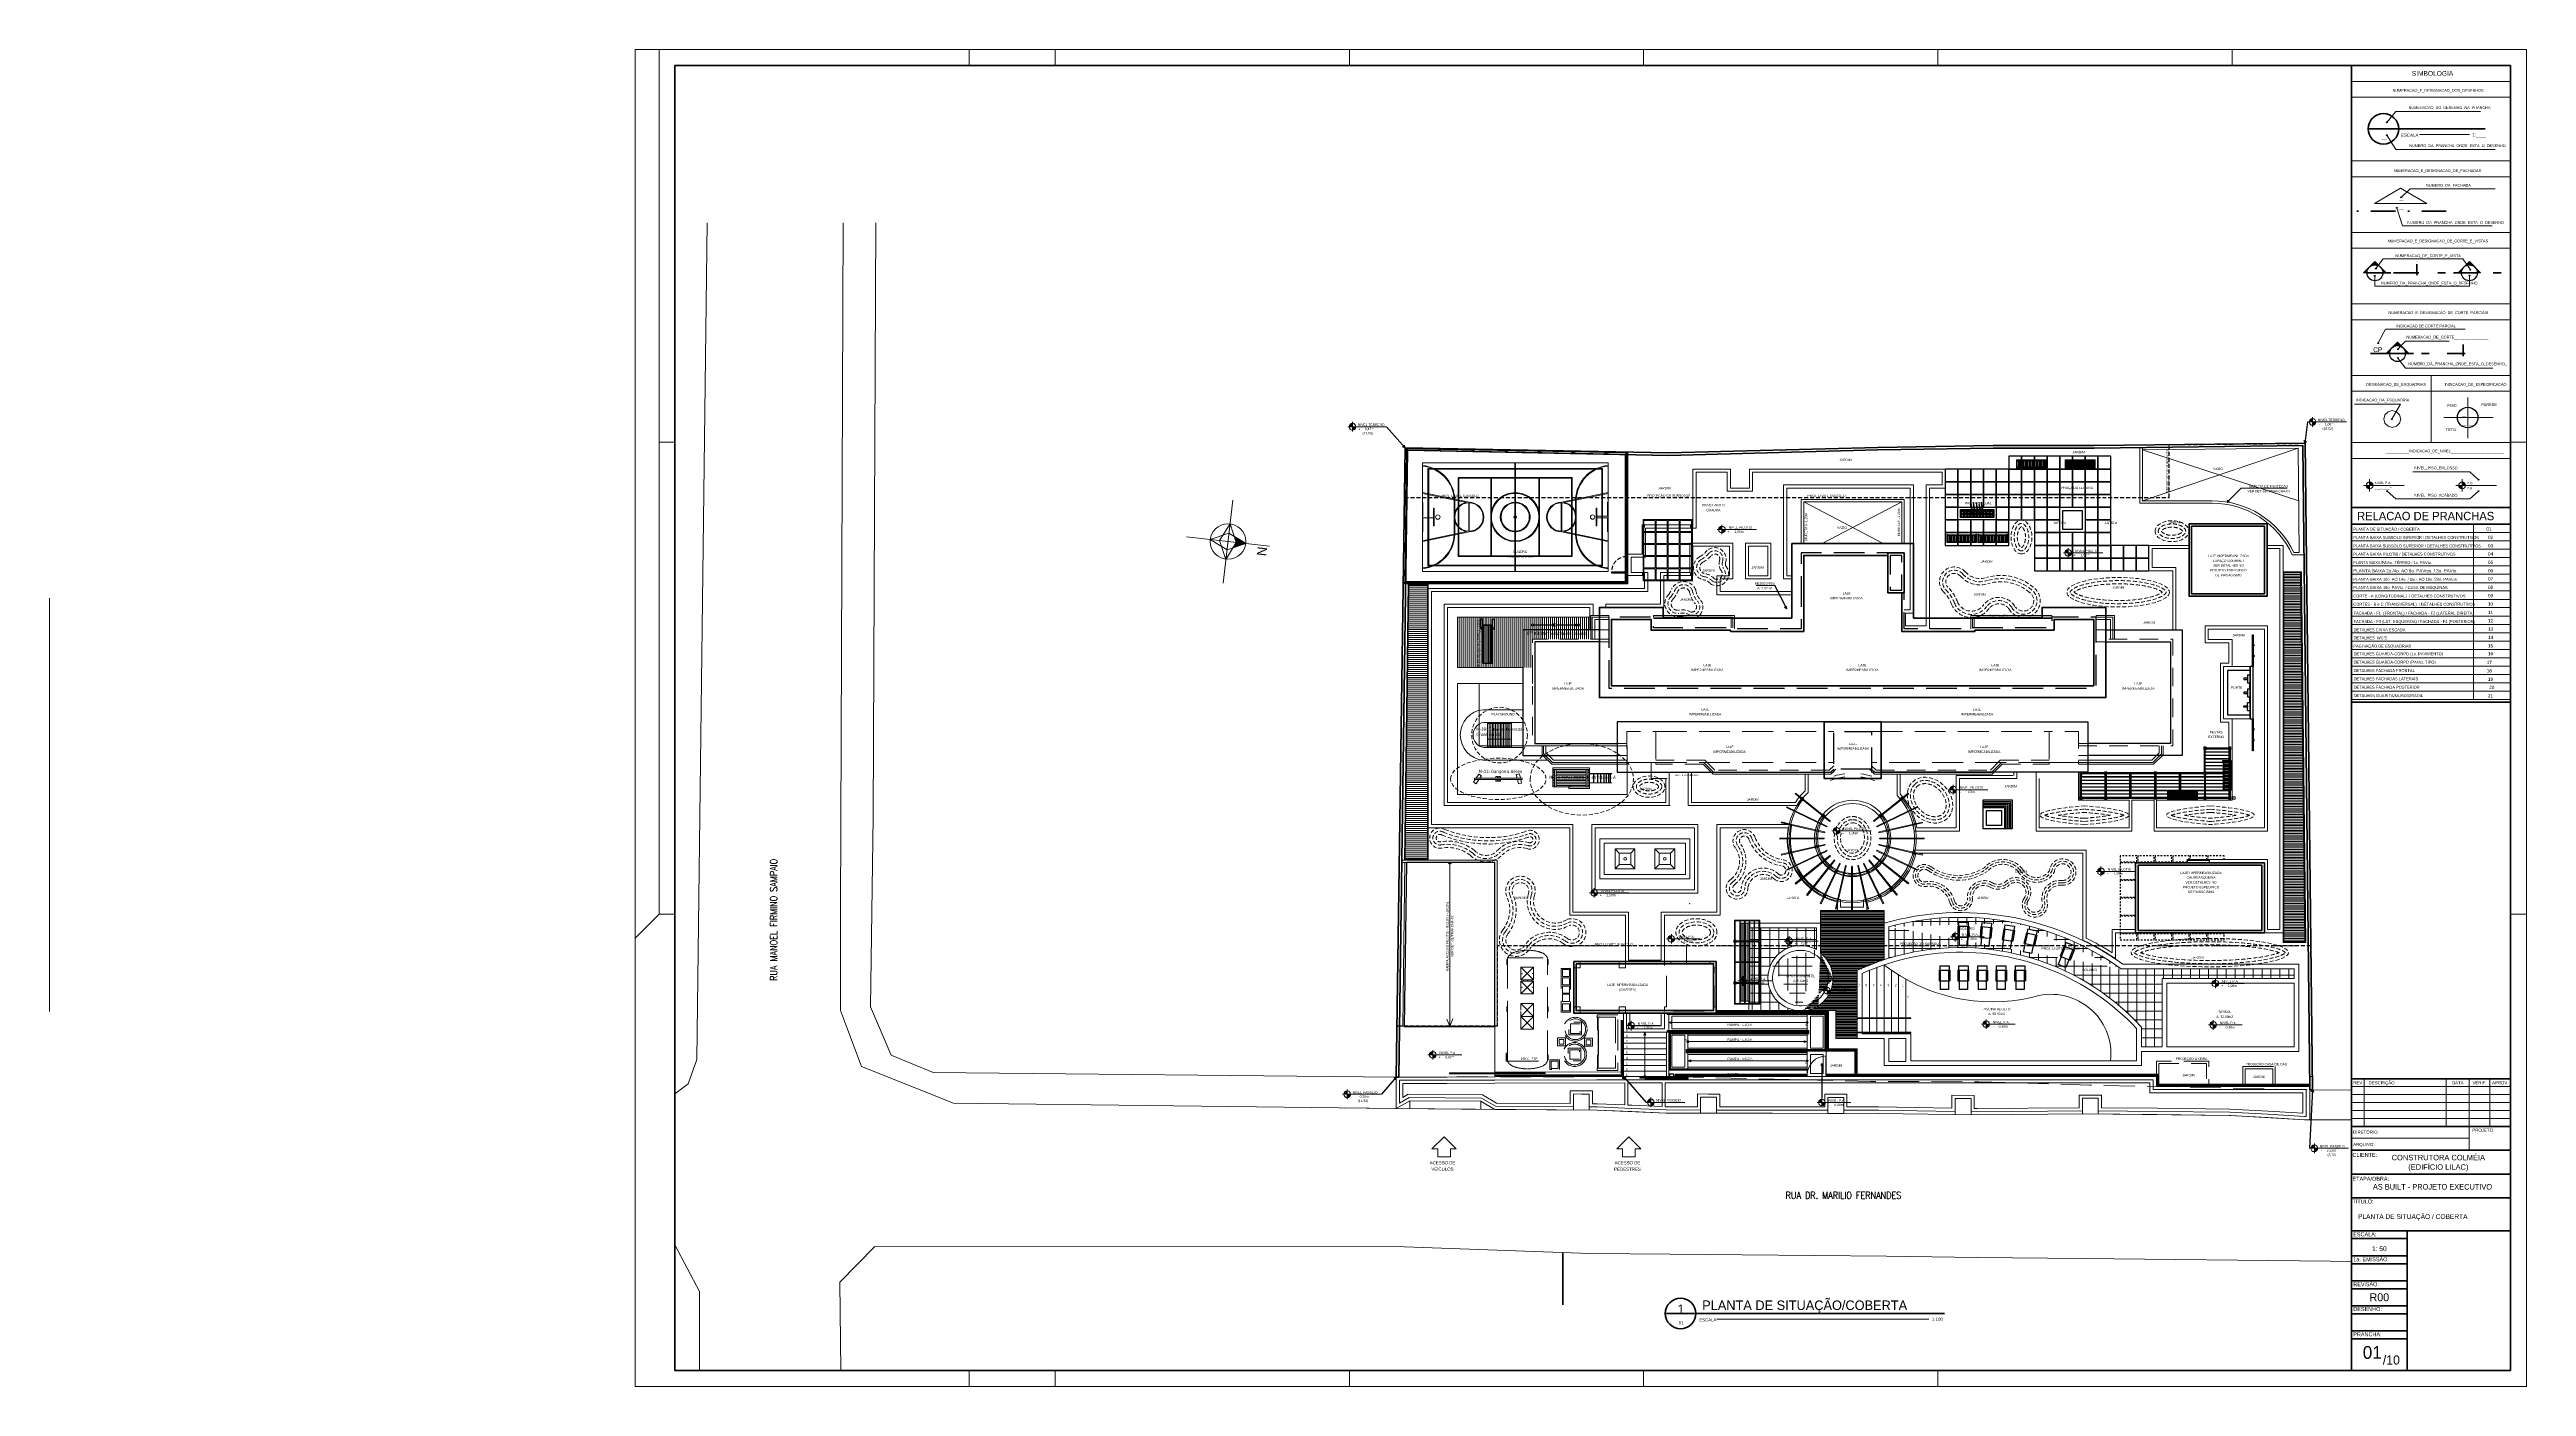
# Model space of a CAD drawing. Header units: metres. Extents: x -83 to 73, y -26 to 58.
import ezdxf
from ezdxf.enums import TextEntityAlignment as Align

# ---------------------------------------------------------------- set-up
doc = ezdxf.new("R2010")
doc.units = ezdxf.units.M
doc.header["$MEASUREMENT"] = 0
for name, pattern in [('175_51COM_R00---$0$XREF ÁREAS COMUNS LILAC$0$HIDDEN', [0.375, 0.25, -0.125]), ('CONTINU', [0]), ('DASHED2', [0.375, 0.25, -0.125]), ('DGN Style 2', [1.937185, 1.162311, -0.774874]), ('DGN Style 3', [2.712059, 1.937185, -0.774874]), ('DGN Style 4', [3.876756, 1.937167, -0.968584, 0.002421, -0.968584]), ('DGN Style 6', [3.684526, 0.001937, -0.774874, 1.35603, -0.774874, 0.001937, -0.774874]), ('HIDDEN', [0.375, 0.25, -0.125]), ('LIN0', [0])]:
    doc.linetypes.add(name, pattern=pattern)
for name, color, linetype in [('1', 7, 'Continuous'), ('302-XREF$0$PSG-ALV-BXA', 2, 'Continuous'), ('302-XREF$0$PSG-REV', 1, 'Continuous'), ('ACABAMENTO', 8, 'Continuous'), ('lay out', 1, 'LIN0'), ('LAYOUT', 7, 'Continuous'), ('legenda', 253, 'Continuous'), ('PA-Arbusto', 2, 'Continuous'), ('PORTAS', 3, 'Continuous'), ('PSG-ALV-BXA', 2, 'Continuous'), ('PSG-CXO', 7, 'Continuous'), ('PSG-EQP-FIX', 21, 'Continuous'), ('PSG-EQP-MOV', 21, 'Continuous'), ('PSG-HTC', 8, 'Continuous'), ('PSG-MORROTE', 104, 'HIDDEN'), ('PSG-PERGOLADO', 8, 'Continuous'), ('PSG-PRG', 21, 'Continuous'), ('PSG-PROJ', 252, 'HIDDEN'), ('PSG-PSC', 2, 'Continuous'), ('Psg_Cotas', 10, 'Continuous'), ('REVESTIMENTO', 1, 'Continuous'), ('segurança', 9, 'Continuous'), ('SOMBRA', 251, 'Continuous'), ('tubos', 8, 'Continuous')]:
    doc.layers.add(name, color=color, linetype=linetype)
for name, color, linetype, lineweight in [('11 - Acabamentos', 7, 'Continuous', 0), ('12 - Vidros e Lagos', 7, 'Continuous', 0), ('13 - Escadas', 7, 'Continuous', 0), ('175_51COM_R00---$0$57 - Altimetria de Terrenos', 240, 'Continuous', 13), ('19 - Estrutura Metálica', 7, 'Continuous', 0), ('20 - Equipamentos', 7, 'Continuous', 0), ('21 - Hachuras', 7, 'Continuous', 0), ('25 - Legendas', 7, 'Continuous', 0), ('31 - Pisos', 7, 'Continuous', 0), ('34 - Mobiliário', 7, 'Continuous', 0), ('7 - Alvenaria', 7, 'Continuous', 0), ('9 - Sanitário WC - Cozinha', 7, 'Continuous', 0), ('ARQUITETURA', 7, 'Continuous', 0), ('hatch', 9, 'Continuous', 9), ('Level 1', 7, 'Continuous', 0), ('Level 11-1', 7, 'Continuous', 0), ('Level 12-1', 7, 'Continuous', 0), ('Level 13', 7, 'Continuous', 0), ('Level 19-1', 7, 'Continuous', 0), ('Level 22', 7, 'Continuous', 0), ('Level 22-1', 7, 'Continuous', 0), ('Level 24', 7, 'Continuous', 0), ('Level 25-1', 7, 'Continuous', 0), ('Level 27-1', 7, 'Continuous', 0), ('Level 28-1', 7, 'Continuous', 0), ('Level 54', 7, 'Continuous', 0), ('Level 59', 7, 'Continuous', 0), ('Level 7-1', 7, 'Continuous', 0), ('Level 8-1', 7, 'Continuous', 0), ('PROJ', 7, 'Continuous', 0), ('PSG-CTA', 7, 'Continuous', 0), ('PSG-CXO-IDE', 7, 'Continuous', 0), ('PSG-HTC-SOL', 7, 'Continuous', 0), ('PSG-LAYOUT', 7, 'Continuous', 9), ('REFERENCIAS', 7, 'Continuous', 0)]:
    doc.layers.add(name, color=color, linetype=linetype, lineweight=lineweight)
doc.layers.add('PSG-ARE', color=6, linetype='Continuous', plot=False)
doc.layers.add('PSG-ARE-HTC', color=6, linetype='Continuous', plot=False)
doc.styles.add('175_51COM_R00---$0$Style-INTL_ENGINEERING', font='INTL_ENGINEERING.shx')
doc.styles.add('Style-BLOCK_OUTLINE', font='BLOCK_OUTLINE.shx')
doc.styles.add('Style-INTL_ENGINEERING', font='INTL_ENGINEERING.shx')
doc.styles.add('Style-STANDARD', font='STANDARD.shx')
doc.dimstyles.get("Standard").update_dxf_attribs({"dimtxt": 0.18, "dimasz": 0.18, "dimexe": 0.18, "dimexo": 0.0625, "dimgap": 0.09, "dimtad": 0, "dimtih": 1, "dimtoh": 1, "dimdec": 4, "dimzin": 1, "dimdsep": 46, "dimtxsty": 'Standard', "dimcen": 0, "dimadec": 0, "dimazin": 0, "dimtfac": 1, "dimtdec": 4, "dimtofl": 0, "dimtmove": 0, "dimatfit": 3, "dimfxl": 1, "dimtolj": 1, "dimtzin": 1, "dimarcsym": 0})
pattern_1 = [(0, (-118.14117, -0.96787), (0, 0.5625), []), (90, (-118.14117, -0.96787), (-0.5625, 0), [])]

# ---------------------------------------------------------------- blocks, each defined once
blk = doc.blocks.new('*U4')
at = {"layer": '13 - Escadas', "color": 131, "linetype": 'Continuous', "lineweight": 13}
for p, q in [((-0.95, 0), (-0.95, 0.08)), ((-0.93, 0), (-0.93, 0.12)), ((-0.9, 0), (-0.9, 0.15)), ((-0.88, 0), (-0.88, 0.17)), ((-0.86, 0), (-0.86, 0.18)), ((-0.84, 0), (-0.84, 0.19)), ((-0.81, 0), (-0.81, 0.2)), ((-0.79, 0), (-0.79, 0.21)), ((-0.77, 0), (-0.77, 0.21)), ((-0.75, -0.3), (-0.75, 0.3)), ((-0.56, -0.08), (-0.56, 0)), ((-1.06, 0), (1.06, 0)), ((-0.74, -0.21), (-0.74, 0)), ((-0.72, -0.21), (-0.72, 0)), ((-0.7, -0.2), (-0.7, 0)), ((-0.67, -0.19), (-0.67, 0)), ((-0.65, -0.18), (-0.65, 0)), ((-0.63, -0.17), (-0.63, 0)), ((-0.61, -0.15), (-0.61, 0)), ((-0.58, -0.12), (-0.58, 0))]:
    blk.add_line(p, q, dxfattribs=at)
blk.add_circle((-0.76, 0), 0.21, dxfattribs=at)
at = {"layer": '13 - Escadas', "color": 131, "linetype": 'Continuous', "lineweight": 13, "style": 'Style-INTL_ENGINEERING'}
for s, p in [('NIVEL P.A.', (0.71, 0.13)), ('+', (-0.27, -0.15)), ('0,50m', (0.6, -0.14))]:
    blk.add_text(s, height=0.15, rotation=0.0007, dxfattribs=at).set_placement(p, align=Align.MIDDLE_RIGHT)
blk = doc.blocks.new('*U6')
at = {"layer": '25 - Legendas', "color": 2, "linetype": 'Continuous', "lineweight": 0, "extrusion": (0, 0, -1), "flags": 128}
blk.add_lwpolyline([(3.03, -0.26), (3.03, 0.37), (-2.91, 0.37), (-2.91, -0.28)], dxfattribs=at)
at = {"layer": '25 - Legendas', "color": 2, "linetype": 'Continuous', "lineweight": 30, "extrusion": (0, 0, -1)}
for centre in [(3.04, -0.27), (-2.91, -0.28)]:
    blk.add_circle(centre, 0.0247, dxfattribs=at)
blk = doc.blocks.new('*U7')
at = {"layer": '25 - Legendas', "color": 2, "linetype": 'Continuous', "lineweight": 30}
for p, q in [((-0.71, -0.09), (0, 0.62)), ((0, 0.62), (0.71, -0.09)), ((-0.5, -0.09), (-0.71, -0.09)), ((0.71, -0.09), (0.5, -0.09))]:
    blk.add_line(p, q, dxfattribs=at)
at = {"layer": '25 - Legendas', "color": 2, "linetype": 'Continuous', "lineweight": 13}
for p, q in [((-0.66, -0.09), (-0.45, 0.12)), ((-0.61, -0.09), (-0.48, 0.04)), ((-0.21, 0.36), (0.02, 0.59)), ((-0.13, 0.39), (0.05, 0.57)), ((-0.07, 0.4), (0.07, 0.55)), ((-0.02, 0.41), (0.09, 0.52)), ((0.03, 0.41), (0.12, 0.5)), ((0.07, 0.41), (0.14, 0.48)), ((0.11, 0.4), (0.16, 0.45)), ((0.15, 0.39), (0.19, 0.43)), ((0.18, 0.38), (0.21, 0.41)), ((0.21, 0.36), (0.24, 0.38)), ((0.25, 0.35), (0.26, 0.36)), ((0.27, 0.33), (0.28, 0.34)), ((0.3, 0.31), (0.31, 0.31)), ((0.33, 0.29), (0.33, 0.29)), ((0.38, 0.24), (0.38, 0.24)), ((0.4, 0.21), (0.4, 0.22)), ((0.42, 0.19), (0.42, 0.19)), ((0.43, 0.16), (0.45, 0.17)), ((0.45, 0.13), (0.47, 0.15)), ((0.47, 0.09), (0.49, 0.12)), ((0.48, 0.06), (0.52, 0.1)), ((0.49, 0.02), (0.54, 0.08)), ((0.5, -0.02), (0.56, 0.05)), ((0.5, -0.06), (0.59, 0.03)), ((0.52, -0.09), (0.61, 0.01)), ((-0.57, -0.09), (-0.49, -0.02)), ((-0.52, -0.09), (-0.5, -0.07)), ((0.56, -0.09), (0.64, -0.02)), ((0.61, -0.09), (0.66, -0.04)), ((0.66, -0.09), (0.68, -0.07)), ((0.7, -0.09), (0.71, -0.09))]:
    blk.add_line(p, q, dxfattribs=at)
at = {"layer": '25 - Legendas', "color": 2, "linetype": 'Continuous', "lineweight": 30}
blk.add_circle((0, -0.09), 0.5, dxfattribs=at)
at = {"layer": '25 - Legendas', "color": 2, "linetype": 'Continuous', "lineweight": 13}
blk.add_arc((0, -0.09), 0.5, 0, 180, dxfattribs=at)
blk.add_point((0.35, 0.26), dxfattribs=at)
at = {"layer": '25 - Legendas', "color": 2, "linetype": 'Continuous', "lineweight": 30, "style": 'Style-INTL_ENGINEERING'}
blk.add_attdef('*U14_1273285', (-0.1, 0), '', height=0.3, dxfattribs=at)
at = {"layer": '25 - Legendas', "color": 2, "linetype": 'Continuous', "lineweight": 13, "style": 'Style-INTL_ENGINEERING', "width": 0.714249}
blk.add_attdef('*U14_1273286', text='', height=0.28, dxfattribs=at).set_placement((0.22, -0.34), align=Align.MIDDLE_RIGHT)
blk = doc.blocks.new('*U8')
at = {"layer": '25 - Legendas', "color": 2, "linetype": 'Continuous', "lineweight": 30}
for p, q in [((-0.71, -0.09), (0, 0.62)), ((0, 0.62), (0.71, -0.09)), ((-0.5, -0.09), (-0.71, -0.09)), ((0.71, -0.09), (0.5, -0.09))]:
    blk.add_line(p, q, dxfattribs=at)
at = {"layer": '25 - Legendas', "color": 2, "linetype": 'Continuous', "lineweight": 13}
for p, q in [((-0.66, -0.09), (-0.45, 0.12)), ((-0.61, -0.09), (-0.48, 0.04)), ((-0.21, 0.36), (0.02, 0.59)), ((-0.13, 0.39), (0.05, 0.57)), ((-0.07, 0.4), (0.07, 0.55)), ((-0.02, 0.41), (0.09, 0.52)), ((0.03, 0.41), (0.12, 0.5)), ((0.07, 0.41), (0.14, 0.48)), ((0.11, 0.4), (0.16, 0.45)), ((0.15, 0.39), (0.19, 0.43)), ((0.18, 0.38), (0.21, 0.41)), ((0.21, 0.36), (0.24, 0.38)), ((0.25, 0.35), (0.26, 0.36)), ((0.27, 0.33), (0.28, 0.34)), ((0.3, 0.31), (0.31, 0.31)), ((0.33, 0.29), (0.33, 0.29)), ((0.38, 0.24), (0.38, 0.24)), ((0.4, 0.21), (0.4, 0.22)), ((0.42, 0.19), (0.42, 0.19)), ((0.43, 0.16), (0.45, 0.17)), ((0.45, 0.13), (0.47, 0.15)), ((0.47, 0.09), (0.49, 0.12)), ((0.48, 0.06), (0.52, 0.1)), ((0.49, 0.02), (0.54, 0.08)), ((0.5, -0.02), (0.56, 0.05)), ((0.5, -0.06), (0.59, 0.03)), ((0.52, -0.09), (0.61, 0.01)), ((-0.57, -0.09), (-0.49, -0.02)), ((-0.52, -0.09), (-0.5, -0.07)), ((0.56, -0.09), (0.64, -0.02)), ((0.61, -0.09), (0.66, -0.04)), ((0.66, -0.09), (0.68, -0.07)), ((0.7, -0.09), (0.71, -0.09))]:
    blk.add_line(p, q, dxfattribs=at)
at = {"layer": '25 - Legendas', "color": 2, "linetype": 'Continuous', "lineweight": 30}
blk.add_circle((0, -0.09), 0.5, dxfattribs=at)
at = {"layer": '25 - Legendas', "color": 2, "linetype": 'Continuous', "lineweight": 13}
blk.add_arc((0, -0.09), 0.5, 0, 180, dxfattribs=at)
blk.add_point((0.35, 0.26), dxfattribs=at)
at = {"layer": '25 - Legendas', "color": 2, "linetype": 'Continuous', "lineweight": 30, "style": 'Style-INTL_ENGINEERING'}
blk.add_attdef('*U15_1273328', (-0.1, 0), '', height=0.3, dxfattribs=at)
at = {"layer": '25 - Legendas', "color": 2, "linetype": 'Continuous', "lineweight": 13, "style": 'Style-INTL_ENGINEERING', "width": 0.714249}
blk.add_attdef('*U15_1273329', text='', height=0.28, dxfattribs=at).set_placement((0.22, -0.34), align=Align.MIDDLE_RIGHT)
blk = doc.blocks.new('CORCP')
at = {"layer": '25 - Legendas', "color": 2, "linetype": 'DGN Style 4', "lineweight": 40}
for p, q in [((0.027, 0), (0, 0)), ((0.037, 0), (0.032, 0)), ((0.0595, 0), (0.0483, 0)), ((0.0582, 0.0056), (0.0582, -0.0016))]:
    blk.add_line(p, q, dxfattribs=at)
at = {"layer": '25 - Legendas', "color": 2, "linetype": 'Continuous', "lineweight": 30}
for p, q in [((0.0099, 0), (0.017, 0.0071)), ((0.012, 0), (0.0099, 0)), ((0.017, 0.0071), (0.0241, 0)), ((0.0241, 0), (0.022, 0))]:
    blk.add_line(p, q, dxfattribs=at)
at = {"layer": '25 - Legendas', "color": 2, "linetype": 'Continuous', "lineweight": 13}
for p, q in [((0.0104, 0), (0.0125, 0.0021)), ((0.0109, 0), (0.0122, 0.0014)), ((0.0113, 0), (0.0121, 0.0008)), ((0.0118, 0), (0.012, 0.0002)), ((0.0149, 0.0046), (0.0172, 0.0069)), ((0.0157, 0.0048), (0.0175, 0.0066)), ((0.0163, 0.005), (0.0177, 0.0064)), ((0.0168, 0.005), (0.0179, 0.0062)), ((0.0173, 0.005), (0.0182, 0.0059)), ((0.0177, 0.005), (0.0184, 0.0057)), ((0.0181, 0.0049), (0.0186, 0.0054)), ((0.0185, 0.0048), (0.0189, 0.0052)), ((0.0188, 0.0047), (0.0191, 0.005)), ((0.0192, 0.0045), (0.0193, 0.0047)), ((0.0195, 0.0044), (0.0196, 0.0045)), ((0.0197, 0.0042), (0.0198, 0.0043)), ((0.02, 0.004), (0.0201, 0.004)), ((0.0203, 0.0038), (0.0203, 0.0038)), ((0.0208, 0.0033), (0.0208, 0.0033)), ((0.021, 0.0031), (0.021, 0.0031)), ((0.0212, 0.0028), (0.0212, 0.0029)), ((0.0213, 0.0025), (0.0215, 0.0026)), ((0.0215, 0.0022), (0.0217, 0.0024)), ((0.0217, 0.0019), (0.0219, 0.0022)), ((0.0218, 0.0015), (0.0222, 0.0019)), ((0.0219, 0.0011), (0.0224, 0.0017)), ((0.022, 0.0007), (0.0226, 0.0014)), ((0.022, 0.0003), (0.0229, 0.0012)), ((0.0222, 0), (0.0231, 0.001)), ((0.0226, 0), (0.0234, 0.0007)), ((0.0231, 0), (0.0236, 0.0005)), ((0.0236, 0), (0.0238, 0.0003)), ((0.024, 0), (0.0241, 0))]:
    blk.add_line(p, q, dxfattribs=at)
at = {"layer": '25 - Legendas', "color": 2, "linetype": 'Continuous', "lineweight": 30}
blk.add_circle((0.017, 0), 0.005, dxfattribs=at)
at = {"layer": '25 - Legendas', "color": 2, "linetype": 'Continuous', "lineweight": 13}
blk.add_arc((0.017, 0), 0.005, 0, 180, dxfattribs=at)
blk.add_point((0.0205, 0.0036), dxfattribs=at)
at = {"layer": '25 - Legendas', "color": 2, "linetype": 'Continuous', "lineweight": 30, "style": 'Style-INTL_ENGINEERING'}
for tag, p in [('CORCP_1273382', (0.0017, 0.0009)), ('CORCP_1273381', (0.0144, 0.001))]:
    blk.add_attdef(tag, p, '', height=0.003, dxfattribs=at)
at = {"layer": '25 - Legendas', "color": 2, "linetype": 'Continuous', "lineweight": 13, "style": 'Style-INTL_ENGINEERING', "width": 0.714292}
blk.add_attdef('CORCP_1273380', text='', height=0.0028, dxfattribs=at).set_placement((0.0191, -0.0025), align=Align.MIDDLE_RIGHT)
blk = doc.blocks.new('*U10')
at = {"layer": '25 - Legendas', "color": 2, "linetype": 'Continuous', "lineweight": 0}
for p, q in [((-2.72, -0.29), (-2.25, 0.58)), ((-2.25, 0.58), (2.75, 0.58))]:
    blk.add_line(p, q, dxfattribs=at)
at = {"layer": '25 - Legendas', "color": 2, "linetype": 'Continuous', "lineweight": 30}
blk.add_circle((-2.72, -0.31), 0.0247, dxfattribs=at)
blk = doc.blocks.new('*U11')
at = {"layer": '25 - Legendas', "color": 2, "linetype": 'Continuous', "lineweight": 0}
for p, q in [((-2.72, -0.29), (-2.25, 0.33)), ((-2.25, 0.33), (3.24, 0.33))]:
    blk.add_line(p, q, dxfattribs=at)
at = {"layer": '25 - Legendas', "color": 2, "linetype": 'Continuous', "lineweight": 30, "extrusion": (0, 0, -1)}
blk.add_circle((2.72, -0.31), 0.0247, dxfattribs=at)
blk = doc.blocks.new('*U12')
at = {"layer": '25 - Legendas', "color": 2, "linetype": 'Continuous', "lineweight": 0}
for p, q in [((-2.72, -0.29), (-2.25, 0.21)), ((-2.25, 0.21), (0.5, 0.21))]:
    blk.add_line(p, q, dxfattribs=at)
at = {"layer": '25 - Legendas', "color": 2, "linetype": 'Continuous', "lineweight": 30}
blk.add_circle((-2.72, -0.31), 0.0247, dxfattribs=at)
blk = doc.blocks.new('*U14')
at = {"layer": '25 - Legendas', "color": 131, "linetype": 'Continuous', "lineweight": 0}
for p, q in [((0, 0), (-0.48, 0)), ((-0.02, 0.27), (-0.26, 0.03)), ((-0.1, 0.25), (-0.25, 0.1)), ((0, 0.24), (-0.23, 0)), ((0, 0.18), (-0.18, 0)), ((0, 0.12), (-0.12, 0)), ((0, 0.07), (-0.06, 0)), ((0, 0.01), (-0.01, 0)), ((0.03, 0), (0, -0.03)), ((0.09, 0), (0, -0.09)), ((0.15, 0), (0, -0.14)), ((0.2, 0), (0, -0.2)), ((0.26, 0), (0, -0.26)), ((0, 0), (0.48, 0)), ((0.26, -0.05), (0.05, -0.26)), ((0.22, -0.16), (0.16, -0.21))]:
    blk.add_line(p, q, dxfattribs=at)
at = {"layer": '25 - Legendas', "color": 131, "linetype": 'Continuous', "lineweight": 0, "flags": 128}
for points in [[(-0.27, 0, -0.414214), (0, 0.27), (0, 0.27), (0, 0), (-0.27, 0)], [(0.27, 0, -0.414214), (0, -0.27), (0, -0.26), (0, 0), (0.27, 0)]]:
    blk.add_lwpolyline(points, format="xyb", close=True, dxfattribs=at)
at = {"layer": '25 - Legendas', "color": 131, "linetype": 'Continuous', "lineweight": 0}
blk.add_circle((0, 0), 0.266, dxfattribs=at)
blk = doc.blocks.new('*U13')
at = {"layer": '25 - Legendas', "color": 131, "linetype": 'Continuous', "lineweight": 0}
blk.add_line((0, -1.59), (0, 1.6), dxfattribs=at)
blk.add_blockref('*U14', (0, -1.11), dxfattribs=at)
blk = doc.blocks.new('*U16')
at = {"layer": '25 - Legendas', "color": 131, "linetype": 'Continuous', "lineweight": 0}
for p, q in [((0, 0), (-0.48, 0)), ((-0.02, 0.27), (-0.26, 0.03)), ((-0.1, 0.25), (-0.25, 0.11)), ((0, 0.24), (-0.23, 0)), ((0, 0.18), (-0.18, 0)), ((0, 0.12), (-0.12, 0)), ((0, 0.07), (-0.06, 0)), ((0, 0.01), (-0.01, 0)), ((0.03, 0), (0, -0.03)), ((0.09, 0), (0, -0.09)), ((0.15, 0), (0, -0.14)), ((0.2, 0), (0, -0.2)), ((0.26, 0), (0, -0.26)), ((0, 0), (0.48, 0)), ((0.26, -0.05), (0.05, -0.26)), ((0.22, -0.16), (0.16, -0.21))]:
    blk.add_line(p, q, dxfattribs=at)
at = {"layer": '25 - Legendas', "color": 131, "linetype": 'Continuous', "lineweight": 0, "flags": 128}
for points in [[(-0.27, 0, -0.414214), (0, 0.27), (0, 0.27), (0, 0), (-0.27, 0)], [(0.27, 0, -0.414214), (0, -0.27), (0, -0.26), (0, 0), (0.27, 0)]]:
    blk.add_lwpolyline(points, format="xyb", close=True, dxfattribs=at)
at = {"layer": '25 - Legendas', "color": 131, "linetype": 'Continuous', "lineweight": 0}
blk.add_circle((0, 0), 0.266, dxfattribs=at)
blk = doc.blocks.new('*U15')
at = {"layer": '25 - Legendas', "color": 131, "linetype": 'Continuous', "lineweight": 0}
blk.add_line((0, -1.59), (0, 1.6), dxfattribs=at)
blk.add_blockref('*U16', (0, -1.11), dxfattribs=at)
blk = doc.blocks.new('*U5')
at = {"layer": '25 - Legendas', "color": 2, "linetype": 'Continuous', "lineweight": 13}
for p, q in [((-17.38, 6.25), (17.38, 6.25)), ((-13.51, 6.25), (-13.51, -6.25)), ((-12.26, 6.25), (-12.26, -6.25)), ((-8.24, 6.25), (-8.24, -6.25)), ((-6.99, 6.25), (-6.99, -6.25)), ((-2.62, 6.25), (-2.62, -6.25)), ((-1.37, 6.25), (-1.37, -6.25)), ((3.01, 6.25), (3.01, -6.25)), ((4.26, 6.25), (4.26, -6.25)), ((8.63, 6.25), (8.63, -6.25)), ((9.88, 6.25), (9.88, -6.25)), ((14.88, 6.25), (14.88, -6.25)), ((16.13, 6.25), (16.13, -6.25)), ((-16.7, 2.77), (-16.7, -3.06)), ((-14.57, 1.43), (-14.57, -3.06)), ((-12.26, 0), (-6.99, 0)), ((-16.09, -3.72), (-16.7, -3.06)), ((-15.19, -3.72), (-14.57, -3.06)), ((-10.3, -3.76), (-10.3, -3.77)), ((1.07, -3.9), (1.08, -3.9)), ((17.38, -6.25), (-17.38, -6.25))]:
    blk.add_line(p, q, dxfattribs=at)
at = {"layer": '25 - Legendas', "color": 2, "linetype": 'Continuous', "lineweight": 140}
for p, q in [((-17.38, 6.25), (-17.38, -6.25)), ((17.38, 6.25), (17.38, -6.25))]:
    blk.add_line(p, q, dxfattribs=at)
at = {"layer": '25 - Legendas', "color": 2, "linetype": 'DGN Style 4', "lineweight": 40}
for p, q in [((5.92, -1.2), (5.92, 5.98)), ((1.07, 3.16), (1.07, 5.66)), ((1.07, 2.53), (1.07, 2.94)), ((1.07, 2.32), (1.07, 2.53)), ((1.07, 0.97), (1.07, 2.38)), ((1.77, 1.13), (0.88, 1.13)), ((1.07, -0.52), (1.07, -1.14)), ((1.07, -1.77), (1.07, -4.27)), ((1.07, -5.52), (1.07, -4.89))]:
    blk.add_line(p, q, dxfattribs=at)
at = {"layer": '25 - Legendas', "color": 2, "linetype": 'Continuous', "lineweight": 40}
blk.add_line((12.4, 4.94), (12.4, -4.25), dxfattribs=at)
at = {"layer": '25 - Legendas', "color": 2, "linetype": 'Continuous', "lineweight": 0}
for p, q in [((11.95, 0.9), (11.95, -3.01)), ((-10.3, -1), (-10.3, -4.88)), ((-11.93, -2.88), (-8.73, -2.88))]:
    blk.add_line(p, q, dxfattribs=at)
at = {"layer": '25 - Legendas', "color": 2, "linetype": 'Continuous', "lineweight": 0, "flags": 128}
for points in [[(-10.43, 3.08), (-9.24, 2.39), (-9.24, 6.02)], [(1.41, 4.33), (2.19, 3.75), (2.19, -2.5), (1.31, -3.09)]]:
    blk.add_lwpolyline(points, dxfattribs=at)
at = {"layer": '25 - Legendas', "color": 2, "linetype": 'Continuous', "lineweight": 13, "flags": 128}
blk.add_lwpolyline([(6.54, 4.45), (6.54, 0.33), (7.73, 2.39)], close=True, dxfattribs=at)
for points in [[(-16.09, 3.44), (-16.7, 2.77)], [(6.15, 2.69), (4.78, 2.25), (4.78, -4.8)], [(7.01, 2.35), (7.69, 1.63), (7.69, -5.03)], [(11.9, 3.48), (10.78, 2.78), (10.78, -5.03)], [(12.91, 3.48), (13.75, 2.78), (13.75, -3.89)]]:
    blk.add_lwpolyline(points, dxfattribs=at)
at = {"layer": '25 - Legendas', "color": 131, "linetype": 'Continuous', "lineweight": 0, "flags": 128}
blk.add_lwpolyline([(-10.42, 2.38), (-10.08, 2.47), (-9.84, 2.72), (-9.75, 3.05), (-9.84, 3.38), (-10.08, 3.62), (-10.42, 3.71), (-10.75, 3.62), (-10.99, 3.38), (-11.08, 3.05), (-10.99, 2.72), (-10.75, 2.47)], close=True, dxfattribs=at)
at = {"layer": '25 - Legendas', "color": 2, "linetype": 'Continuous', "lineweight": 30}
for centre, radius in [((1.4, 4.34), 0.0309), ((-16.09, 3.44), 0.0309), ((-10.43, 3.08), 0.0309), ((6.18, 2.69), 0.0309), ((7.01, 2.35), 0.0309), ((11.9, 3.48), 0.0309), ((12.91, 3.48), 0.0309), ((-16.09, -3.72), 0.0309), ((-15.19, -3.72), 0.0309), ((-10.3, -2.88), 0.806), ((1.31, -3.09), 0.0309)]:
    blk.add_circle(centre, radius, dxfattribs=at)
at = {"layer": '25 - Legendas', "color": 2, "linetype": 'Continuous', "lineweight": 40}
blk.add_circle((12.4, 3.74), 1.2, dxfattribs=at)
at = {"layer": '25 - Legendas', "color": 2, "linetype": 'Continuous', "lineweight": 13}
blk.add_point((1.52, -3.46), dxfattribs=at)
at = {"layer": '25 - Legendas', "color": 131, "linetype": 'Continuous', "lineweight": 0, "rotation": 180}
for name, p in [('*U15', (-15.64, 3.72)), ('*U13', (-15.64, -3.55))]:
    blk.add_blockref(name, p, dxfattribs=at)
at = {"layer": '25 - Legendas', "color": 2, "linetype": 'Continuous', "lineweight": 30, "rotation": 270}
for name, p, xscale, yscale, zscale, values in [('CORCP', (-5.27, 4.76), 124.9988358556461, 124.9988358556461, 124.9988358556461, {'CORCP_1273380': '__', 'CORCP_1273381': '__', 'CORCP_1273382': 'CP'}), ('*U7', (1.19, 4.41), 1.249708963911525, 1.249708963911525, 1.249708963911525, {'*U14_1273285': '_', '*U14_1273286': '__'}), ('*U8', (1.19, -3.01), 1.249708963911525, 1.249708963911525, 1.249708963911525, {'*U15_1273328': '_', '*U15_1273329': '__'})]:
    blk.add_blockref(name, p, dxfattribs=dict(at, xscale=xscale, yscale=yscale, zscale=zscale)).add_auto_attribs(values)
at = {"layer": '25 - Legendas', "color": 2, "linetype": 'Continuous', "lineweight": 30, "xscale": 1.249708963911525, "yscale": 1.249708963911525, "zscale": 1.249708963911525, "rotation": 270}
for name, p in [('*U10', (-4.07, 0.76)), ('*U12', (-4.55, -0.8))]:
    blk.add_blockref(name, p, dxfattribs=at)
at = {"layer": '25 - Legendas', "color": 2, "linetype": 'Continuous', "lineweight": 30, "extrusion": (0, 0, -1), "xscale": 1.249708963911525, "yscale": 1.249708963911525, "zscale": 1.249708963911525, "rotation": 270}
for name, p in [('*U6', (-0.5, 0.62)), ('*U11', (6, -0.8))]:
    blk.add_blockref(name, p, dxfattribs=at)
at = {"layer": '25 - Legendas', "color": 131, "linetype": 'Continuous', "lineweight": 0, "style": 'Style-INTL_ENGINEERING'}
for s, height, p in [('_ __.____m', 0.187, (-15.91, 4.43)), ('NIVEL P.A.', 0.187, (-15.53, 4.43)), ('P.A ', 0.181, (-15.94, -2.82)), ('P.O ', 0.181, (-15.55, -2.82))]:
    blk.add_text(s, height=height, rotation=270, dxfattribs=at).set_placement(p)
at = {"layer": '25 - Legendas', "color": 2, "linetype": 'Continuous', "lineweight": 13, "style": 'Style-INTL_ENGINEERING', "width": 0.852331}
blk.add_text('INDICACAO DE CORTE PARCIAL', height=0.22, rotation=270, dxfattribs=at).set_placement((-3.21, 2.72))
at = {"layer": '25 - Legendas', "color": 2, "linetype": 'Continuous', "lineweight": 0, "style": 'Style-INTL_ENGINEERING'}
blk.add_text('ESCALA', height=0.25, rotation=270, dxfattribs=at).set_placement((11.9, 1), align=Align.MIDDLE_RIGHT)
at = {"layer": '25 - Legendas', "color": 2, "linetype": 'Continuous', "lineweight": 13, "style": 'Style-INTL_ENGINEERING'}
blk.add_text('1:____', height=0.25, rotation=270, dxfattribs=at).set_placement((11.94, -3.25), align=Align.MIDDLE_LEFT)
for tag, p, width in [('*U12_1273398', (-9.04, 5.9), 0.852292), ('*U12_1273465', (-7.81, 5.11), 0.852292), ('*U12_1273471', (0.16, 3.93), 0.852292), ('*U12_1273222', (-13.04, 3.56), 0.852292), ('*U12_1273468', (-2.16, 3.35), 0.852331), ('*U12_1273470', (2.31, 2.81), 0.852292), ('*U12_1273469', (3.47, 3.4), 0.852292), ('*U12_1273472', (9, 2.93), 0.852292), ('*U12_1273475', (15.31, 3.02), 0.852292), ('*U12_1273401', (-16.52, 1.31), 0.852292), ('*U12_1273461', (-14.37, 1.31), 0.852292), ('*U12_1273467', (-6.19, 1.79), 0.852292), ('*U12_1273396', (-4.09, 1.93), 0.852331), ('*U12_1273474', (4.92, 1.86), 0.852292), ('*U12_1273473', (7.85, 0.39), 0.852292), ('*U12_1273477', (10.97, 1.72), 0.852292), ('*U12_1273476', (13.96, 1.76), 0.852292), ('*U12_1273399', (-11.36, -1.16), 0.852292), ('*U12_1273400', (-9.46, -1.29), 0.852292), ('*U12_1273466', (-7.81, -1.08), 0.852292), ('*U12_1273397', (-9.4, -3.94), 0.852292)]:
    blk.add_attdef(tag, p, '', height=0.22, rotation=270, dxfattribs=dict(at, width=width))
at = {"layer": '25 - Legendas', "color": 2, "linetype": 'Continuous', "lineweight": 40, "style": 'Style-INTL_ENGINEERING'}
blk.add_attdef('*U12_1273185', text='', height=0.75, rotation=270, dxfattribs=at).set_placement((12.6, 3.59), align=Align.CENTER)
at = {"layer": '25 - Legendas', "color": 2, "linetype": 'Continuous', "lineweight": 30, "style": 'Style-INTL_ENGINEERING'}
blk.add_attdef('*U12_1273202', text='', height=0.375, rotation=270, dxfattribs=at).set_placement((7.06, 2.33), align=Align.MIDDLE_CENTER)
at = {"layer": '25 - Legendas', "color": 2, "linetype": 'Continuous', "lineweight": 13, "style": 'Style-INTL_ENGINEERING'}
blk.add_attdef('*U12_1273187', text='', height=0.25, rotation=270, dxfattribs=at).set_placement((11.63, 3.69), align=Align.CENTER)
blk.add_attdef('*U12_1273205', text='', height=0.25, rotation=270, dxfattribs=at).set_placement((6.26, 2.35), align=Align.MIDDLE_CENTER)
at = {"layer": '25 - Legendas', "color": 2, "linetype": 'Continuous', "lineweight": 40, "style": 'Style-INTL_ENGINEERING'}
blk.add_attdef('*U12_1273478', (16.57, 1.51), '', height=0.375, rotation=270, dxfattribs=at)
at = {"layer": '25 - Legendas', "color": 2, "linetype": 'Continuous', "lineweight": 13, "style": 'Style-INTL_ENGINEERING', "width": 0.714249}
blk.add_attdef('*U12_1273236', text='', height=0.35, rotation=270, dxfattribs=at).set_placement((0.75, -3.29), align=Align.MIDDLE_RIGHT)
at = {"layer": '25 - Legendas', "color": 2, "linetype": 'Continuous', "lineweight": 30, "style": 'Style-INTL_ENGINEERING'}
for tag, p in [('*U12_1273194', (-10.83, -2.46)), ('*U12_1273195', (-10.83, -3.02)), ('*U12_1273193', (-10.18, -3.05)), ('*U12_1273191', (-10.17, -2.45)), ('*U12_1273235', (1.18, -2.91))]:
    blk.add_attdef(tag, p, '', height=0.375, rotation=270, dxfattribs=at)
blk = doc.blocks.new('TerminatorOpen')
at = {"color": 0, "linetype": 'ByBlock', "lineweight": -2}
for q in [(-1, 0.5), (-1, 0), (-1, -0.5)]:
    blk.add_line((0, 0), q, dxfattribs=at)
blk = doc.blocks.new('*U17')
at = {"layer": '13 - Escadas', "color": 131, "linetype": 'Continuous', "lineweight": 13}
for p, q in [((-1.14, 0), (-1.14, 0.08)), ((-1.11, 0), (-1.11, 0.12)), ((-1.09, 0), (-1.09, 0.15)), ((-1.07, 0), (-1.07, 0.17)), ((-1.05, 0), (-1.05, 0.18)), ((-1.02, 0), (-1.02, 0.19)), ((-1, 0), (-1, 0.2)), ((-0.98, 0), (-0.98, 0.21)), ((-0.96, 0), (-0.96, 0.21)), ((-0.94, -0.3), (-0.94, 0.3)), ((-0.75, -0.08), (-0.75, 0)), ((-1.24, 0), (1.24, 0)), ((-0.93, -0.21), (-0.93, 0)), ((-0.91, -0.21), (-0.91, 0)), ((-0.88, -0.2), (-0.88, 0)), ((-0.86, -0.19), (-0.86, 0)), ((-0.84, -0.18), (-0.84, 0)), ((-0.82, -0.17), (-0.82, 0)), ((-0.79, -0.15), (-0.79, 0)), ((-0.77, -0.12), (-0.77, 0))]:
    blk.add_line(p, q, dxfattribs=at)
blk.add_circle((-0.94, 0), 0.21, dxfattribs=at)
at = {"layer": '13 - Escadas', "color": 131, "linetype": 'Continuous', "lineweight": 13, "style": 'Style-INTL_ENGINEERING'}
for s, p in [('NIVEL PILOTIS', (0.94, 0.13)), ('+', (-0.46, -0.15)), ('1,00m', (0.41, -0.14))]:
    blk.add_text(s, height=0.15, rotation=0.0007, dxfattribs=at).set_placement(p, align=Align.MIDDLE_RIGHT)
blk = doc.blocks.new('*U18')
at = {"layer": '13 - Escadas', "color": 131, "linetype": 'Continuous', "lineweight": 13}
for p, q in [((-0.95, 0), (-0.95, 0.08)), ((-0.93, 0), (-0.93, 0.12)), ((-0.9, 0), (-0.9, 0.15)), ((-0.88, 0), (-0.88, 0.17)), ((-0.86, 0), (-0.86, 0.18)), ((-0.84, 0), (-0.84, 0.19)), ((-0.81, 0), (-0.81, 0.2)), ((-0.79, 0), (-0.79, 0.21)), ((-0.77, 0), (-0.77, 0.21)), ((-0.75, -0.3), (-0.75, 0.3)), ((-0.56, -0.08), (-0.56, 0)), ((-1.06, 0), (1.06, 0)), ((-0.74, -0.21), (-0.74, 0)), ((-0.72, -0.21), (-0.72, 0)), ((-0.7, -0.2), (-0.7, 0)), ((-0.67, -0.19), (-0.67, 0)), ((-0.65, -0.18), (-0.65, 0)), ((-0.63, -0.17), (-0.63, 0)), ((-0.61, -0.15), (-0.61, 0)), ((-0.58, -0.12), (-0.58, 0))]:
    blk.add_line(p, q, dxfattribs=at)
blk.add_circle((-0.76, 0), 0.21, dxfattribs=at)
at = {"layer": '13 - Escadas', "color": 131, "linetype": 'Continuous', "lineweight": 13, "style": 'Style-INTL_ENGINEERING'}
for s, p in [('NIVEL P.A.', (0.71, 0.13)), ('-', (-0.27, -0.15)), ('0,30m', (0.6, -0.14))]:
    blk.add_text(s, height=0.15, rotation=0.0007, dxfattribs=at).set_placement(p, align=Align.MIDDLE_RIGHT)
blk = doc.blocks.new('*U19')
at = {"layer": '13 - Escadas', "color": 131, "linetype": 'Continuous', "lineweight": 13}
for p, q in [((-0.95, 0), (-0.95, 0.08)), ((-0.93, 0), (-0.93, 0.12)), ((-0.9, 0), (-0.9, 0.15)), ((-0.88, 0), (-0.88, 0.17)), ((-0.86, 0), (-0.86, 0.18)), ((-0.84, 0), (-0.84, 0.19)), ((-0.81, 0), (-0.81, 0.2)), ((-0.79, 0), (-0.79, 0.21)), ((-0.77, 0), (-0.77, 0.21)), ((-0.75, -0.3), (-0.75, 0.3)), ((-0.56, -0.08), (-0.56, 0)), ((-1.06, 0), (1.06, 0)), ((-0.74, -0.21), (-0.74, 0)), ((-0.72, -0.21), (-0.72, 0)), ((-0.7, -0.2), (-0.7, 0)), ((-0.67, -0.19), (-0.67, 0)), ((-0.65, -0.18), (-0.65, 0)), ((-0.63, -0.17), (-0.63, 0)), ((-0.61, -0.15), (-0.61, 0)), ((-0.58, -0.12), (-0.58, 0))]:
    blk.add_line(p, q, dxfattribs=at)
blk.add_circle((-0.76, 0), 0.21, dxfattribs=at)
at = {"layer": '13 - Escadas', "color": 131, "linetype": 'Continuous', "lineweight": 13, "style": 'Style-INTL_ENGINEERING'}
for s, p in [('NIVEL P.A.', (0.71, 0.13)), ('+', (-0.27, -0.15)), ('1,00m', (0.6, -0.14))]:
    blk.add_text(s, height=0.15, rotation=0.0007, dxfattribs=at).set_placement(p, align=Align.MIDDLE_RIGHT)
blk = doc.blocks.new('*U20')
at = {"layer": '25 - Legendas', "color": 2, "linetype": 'Continuous', "lineweight": 40}
blk.add_line((-0.0878, -0.0008), (0.0878, -0.0008), dxfattribs=at)
at = {"layer": '25 - Legendas', "color": 2, "linetype": 'Continuous', "lineweight": 0}
blk.add_line((-0.0554, -0.0044), (0.0778, -0.0044), dxfattribs=at)
at = {"layer": '25 - Legendas', "color": 2, "linetype": 'Continuous', "lineweight": 40}
blk.add_circle((-0.0782, -0.0008), 0.0096, dxfattribs=at)
at = {"layer": '25 - Legendas', "color": 2, "linetype": 'Continuous', "lineweight": 40, "style": 'Style-INTL_ENGINEERING'}
blk.add_text('PLANTA DE SITUAÇÃO/COBERTA', height=0.006, rotation=0.0007, dxfattribs=at).set_placement((-0.0646, 0.0014))
at = {"layer": '25 - Legendas', "color": 2, "linetype": 'Continuous', "lineweight": 0, "style": 'Style-INTL_ENGINEERING'}
blk.add_text('ESCALA', height=0.002, rotation=0.0007, dxfattribs=at).set_placement((-0.0556, -0.0048), align=Align.MIDDLE_RIGHT)
at = {"layer": '25 - Legendas', "color": 2, "linetype": 'Continuous', "lineweight": 13, "style": 'Style-INTL_ENGINEERING'}
blk.add_text('1:100', height=0.002, rotation=0.0007, dxfattribs=at).set_placement((0.0798, -0.0044), align=Align.MIDDLE_LEFT)
at = {"layer": '25 - Legendas', "color": 2, "linetype": 'Continuous', "lineweight": 40, "insert": (-0.078, -0.0012), "char_height": 0.006, "attachment_point": 8, "rotation": 0.0007, "line_spacing_factor": 0.6, "style": 'Style-INTL_ENGINEERING'}
blk.add_mtext('1\\P', dxfattribs=at)
at = {"layer": '25 - Legendas', "color": 2, "linetype": 'Continuous', "lineweight": 13, "insert": (-0.0778, -0.0076), "char_height": 0.002, "attachment_point": 8, "rotation": 0.0007, "line_spacing_factor": 0.6, "style": 'Style-INTL_ENGINEERING'}
blk.add_mtext('01\\P', dxfattribs=at)
blk = doc.blocks.new('NORTE1')
at = {"layer": '25 - Legendas', "color": 2, "linetype": 'Continuous', "lineweight": 0}
for p, q in [((0, 0), (0, 0.0525)), ((0.0262, 0.0262), (-0.0263, 0.0262)), ((-0.0021, 0.0197), (-0.0021, 0.0218)), ((-0.0006, 0.0163), (-0.0006, 0.0212)), ((0.0009, 0.017), (0.0009, 0.0214)), ((0.0024, 0.0202), (0.0024, 0.0221))]:
    blk.add_line(p, q, dxfattribs=at)
at = {"layer": '25 - Legendas', "color": 2, "linetype": 'Continuous', "lineweight": 30}
for p, q in [((-0.0031, 0.0222), (-0.0031, 0.0222)), ((-0.003, 0.0218), (-0.003, 0.0221)), ((-0.0028, 0.0215), (-0.0028, 0.022)), ((-0.0027, 0.0211), (-0.0027, 0.022)), ((-0.0025, 0.0208), (-0.0025, 0.0219)), ((-0.0024, 0.0204), (-0.0024, 0.0219)), ((-0.0022, 0.0201), (-0.0022, 0.0218)), ((-0.0021, 0.0198), (-0.0021, 0.0218)), ((-0.0019, 0.0194), (-0.0019, 0.0217)), ((-0.0018, 0.0191), (-0.0018, 0.0217)), ((-0.0016, 0.0187), (-0.0016, 0.0216)), ((-0.0015, 0.0184), (-0.0015, 0.0215)), ((-0.0013, 0.0181), (-0.0013, 0.0215)), ((-0.0012, 0.0177), (-0.0012, 0.0214)), ((-0.001, 0.0174), (-0.001, 0.0214)), ((-0.0009, 0.017), (-0.0009, 0.0213)), ((-0.0007, 0.0167), (-0.0007, 0.0213)), ((-0.0006, 0.0163), (-0.0006, 0.0212)), ((-0.0004, 0.016), (-0.0004, 0.0212)), ((-0.0003, 0.0157), (-0.0003, 0.0211)), ((-0.0001, 0.0153), (-0.0001, 0.021)), ((0, 0.015), (0, 0.021)), ((0.0002, 0.0153), (0.0002, 0.0211)), ((0.0003, 0.0157), (0.0003, 0.0211)), ((0.0005, 0.016), (0.0005, 0.0212)), ((0.0006, 0.0163), (0.0006, 0.0213)), ((0.0008, 0.0166), (0.0008, 0.0213)), ((0.0009, 0.017), (0.0009, 0.0214)), ((0.0011, 0.0173), (0.0011, 0.0215)), ((0.0012, 0.0176), (0.0012, 0.0215)), ((0.0014, 0.0179), (0.0014, 0.0216)), ((0.0015, 0.0183), (0.0015, 0.0217)), ((0.0017, 0.0186), (0.0017, 0.0217)), ((0.0018, 0.0189), (0.0018, 0.0218)), ((0.002, 0.0192), (0.002, 0.0219)), ((0.0021, 0.0196), (0.0021, 0.0219)), ((0.0023, 0.0199), (0.0023, 0.022)), ((0.0024, 0.0202), (0.0024, 0.0221)), ((0.0026, 0.0205), (0.0026, 0.0221)), ((0.0027, 0.0209), (0.0027, 0.0222)), ((0.0029, 0.0212), (0.0029, 0.0223)), ((0.003, 0.0215), (0.003, 0.0223)), ((0.0032, 0.0218), (0.0032, 0.0224)), ((0.0033, 0.0222), (0.0033, 0.0225)), ((0.0035, 0.0225), (0.0035, 0.0225))]:
    blk.add_line(p, q, dxfattribs=at)
at = {"layer": '25 - Legendas', "color": 2, "linetype": 'Continuous', "lineweight": 0, "flags": 128}
for points in [[(0, 0.021), (-0.0113, 0.0262), (0, 0.0315), (0.0112, 0.0262), (0, 0.021)], [(-0.0053, 0.0262), (0, 0.015), (0.0052, 0.0262), (0, 0.0375), (-0.0053, 0.0262)]]:
    blk.add_lwpolyline(points, dxfattribs=at)
blk.add_lwpolyline([(0, 0.015), (-0.0032, 0.0222), (0, 0.021), (0.0035, 0.0225)], close=True, dxfattribs=at)
at = {"layer": '25 - Legendas', "color": 2, "linetype": 'Continuous', "lineweight": 0}
blk.add_circle((0, 0.0262), 0.0112, dxfattribs=at)
at = {"layer": '25 - Legendas', "color": 2, "linetype": 'Continuous', "lineweight": 30, "style": 'Style-BLOCK_OUTLINE'}
blk.add_text('N', height=0.006, rotation=360, dxfattribs=at).set_placement((-0.0066, 0.0013))
blk = doc.blocks.new('*U22')
at = {"layer": '13 - Escadas', "color": 131, "linetype": 'Continuous', "lineweight": 13}
for p, q in [((-0.95, 0), (-0.95, 0.08)), ((-0.93, 0), (-0.93, 0.12)), ((-0.9, 0), (-0.9, 0.15)), ((-0.88, 0), (-0.88, 0.17)), ((-0.86, 0), (-0.86, 0.18)), ((-0.84, 0), (-0.84, 0.19)), ((-0.81, 0), (-0.81, 0.2)), ((-0.79, 0), (-0.79, 0.21)), ((-0.77, 0), (-0.77, 0.21)), ((-0.75, -0.3), (-0.75, 0.3)), ((-0.56, -0.08), (-0.56, 0)), ((-1.06, 0), (1.06, 0)), ((-0.74, -0.21), (-0.74, 0)), ((-0.72, -0.21), (-0.72, 0)), ((-0.7, -0.2), (-0.7, 0)), ((-0.67, -0.19), (-0.67, 0)), ((-0.65, -0.18), (-0.65, 0)), ((-0.63, -0.17), (-0.63, 0)), ((-0.61, -0.15), (-0.61, 0)), ((-0.58, -0.12), (-0.58, 0))]:
    blk.add_line(p, q, dxfattribs=at)
blk.add_circle((-0.76, 0), 0.21, dxfattribs=at)
at = {"layer": '13 - Escadas', "color": 131, "linetype": 'Continuous', "lineweight": 13, "style": 'Style-INTL_ENGINEERING'}
for s, p in [('NIVEL P.A.', (0.71, 0.13)), ('-', (-0.27, -0.15)), ('0,98m', (0.6, -0.14))]:
    blk.add_text(s, height=0.15, rotation=0.0007, dxfattribs=at).set_placement(p, align=Align.MIDDLE_RIGHT)
blk = doc.blocks.new('*U23')
at = {"layer": '13 - Escadas', "color": 131, "linetype": 'Continuous', "lineweight": 13}
for p, q in [((-0.95, 0), (-0.95, 0.08)), ((-0.93, 0), (-0.93, 0.12)), ((-0.9, 0), (-0.9, 0.15)), ((-0.88, 0), (-0.88, 0.17)), ((-0.86, 0), (-0.86, 0.18)), ((-0.84, 0), (-0.84, 0.19)), ((-0.81, 0), (-0.81, 0.2)), ((-0.79, 0), (-0.79, 0.21)), ((-0.77, 0), (-0.77, 0.21)), ((-0.75, -0.3), (-0.75, 0.3)), ((-0.56, -0.08), (-0.56, 0)), ((-1.06, 0), (1.06, 0)), ((-0.74, -0.21), (-0.74, 0)), ((-0.72, -0.21), (-0.72, 0)), ((-0.7, -0.2), (-0.7, 0)), ((-0.67, -0.19), (-0.67, 0)), ((-0.65, -0.18), (-0.65, 0)), ((-0.63, -0.17), (-0.63, 0)), ((-0.61, -0.15), (-0.61, 0)), ((-0.58, -0.12), (-0.58, 0))]:
    blk.add_line(p, q, dxfattribs=at)
blk.add_circle((-0.76, 0), 0.21, dxfattribs=at)
at = {"layer": '13 - Escadas', "color": 131, "linetype": 'Continuous', "lineweight": 13, "style": 'Style-INTL_ENGINEERING'}
for s, p in [('NIVEL P.A.', (0.71, 0.13)), ('+', (-0.27, -0.15)), ('0,00m', (0.6, -0.14))]:
    blk.add_text(s, height=0.15, rotation=0.0007, dxfattribs=at).set_placement(p, align=Align.MIDDLE_RIGHT)
blk = doc.blocks.new('*U31')
at = {"layer": '13 - Escadas', "color": 131, "linetype": 'Continuous', "lineweight": 13}
for p, q in [((-1.22, 0.13), (1.22, 0.13)), ((-1.11, 0.13), (-1.11, 0.21)), ((-1.09, 0.13), (-1.09, 0.25)), ((-1.07, 0.13), (-1.07, 0.28)), ((-1.05, 0.13), (-1.05, 0.3)), ((-1.02, 0.13), (-1.02, 0.31)), ((-1, 0.13), (-1, 0.32)), ((-0.98, 0.13), (-0.98, 0.33)), ((-0.96, 0.13), (-0.96, 0.34)), ((-0.93, 0.13), (-0.93, 0.34)), ((-0.92, -0.17), (-0.92, 0.43)), ((-0.91, -0.08), (-0.91, 0.13)), ((-0.88, -0.08), (-0.88, 0.13)), ((-0.86, -0.07), (-0.86, 0.13)), ((-0.84, -0.06), (-0.84, 0.13)), ((-0.82, -0.05), (-0.82, 0.13)), ((-0.79, -0.04), (-0.79, 0.13)), ((-0.77, -0.02), (-0.77, 0.13)), ((-0.75, 0.01), (-0.75, 0.13)), ((-0.73, 0.05), (-0.73, 0.13))]:
    blk.add_line(p, q, dxfattribs=at)
blk.add_circle((-0.92, 0.13), 0.21, dxfattribs=at)
at = {"layer": '13 - Escadas', "color": 131, "linetype": 'Continuous', "lineweight": 13, "style": 'Style-INTL_ENGINEERING'}
for s, p in [('NIVEL TERRENO', (1.09, 0.26)), ('1,06m', (0.43, -0.01)), ('-', (-0.44, -0.02)), ('(10,02)', (0.36, -0.28))]:
    blk.add_text(s, height=0.15, rotation=0.0007, dxfattribs=at).set_placement(p, align=Align.MIDDLE_RIGHT)
blk = doc.blocks.new('*U32')
at = {"layer": '13 - Escadas', "color": 131, "linetype": 'Continuous', "lineweight": 13}
for p, q in [((-1.22, 0.13), (1.22, 0.13)), ((-1.11, 0.13), (-1.11, 0.21)), ((-1.09, 0.13), (-1.09, 0.25)), ((-1.07, 0.13), (-1.07, 0.28)), ((-1.05, 0.13), (-1.05, 0.3)), ((-1.02, 0.13), (-1.02, 0.31)), ((-1, 0.13), (-1, 0.32)), ((-0.98, 0.13), (-0.98, 0.33)), ((-0.96, 0.13), (-0.96, 0.34)), ((-0.93, 0.13), (-0.93, 0.34)), ((-0.92, -0.17), (-0.92, 0.43)), ((-0.91, -0.08), (-0.91, 0.13)), ((-0.88, -0.08), (-0.88, 0.13)), ((-0.86, -0.07), (-0.86, 0.13)), ((-0.84, -0.06), (-0.84, 0.13)), ((-0.82, -0.05), (-0.82, 0.13)), ((-0.79, -0.04), (-0.79, 0.13)), ((-0.77, -0.02), (-0.77, 0.13)), ((-0.75, 0.01), (-0.75, 0.13)), ((-0.73, 0.05), (-0.73, 0.13))]:
    blk.add_line(p, q, dxfattribs=at)
blk.add_circle((-0.92, 0.13), 0.21, dxfattribs=at)
at = {"layer": '13 - Escadas', "color": 131, "linetype": 'Continuous', "lineweight": 13, "style": 'Style-INTL_ENGINEERING'}
for s, p in [('+', (-0.44, -0.02)), ('NIVEL TERRENO', (1.09, 0.26)), ('0,47m', (0.43, -0.01)), ('(11,55)', (0.36, -0.28))]:
    blk.add_text(s, height=0.15, rotation=0.0007, dxfattribs=at).set_placement(p, align=Align.MIDDLE_RIGHT)
blk = doc.blocks.new('A$C3B4A4726')
at = {"layer": 'PSG-HTC', "linetype": 'ByBlock', "lineweight": -2}
h = blk.add_hatch(dxfattribs=at)
h.set_pattern_fill('GHIAIA4', color=251, scale=0.2, style=0, pattern_type=2)
h.set_pattern_definition([(228.0128, (0.294, 0.35), (-1.59999965, -1.80000027), [0.026907, -2.663818]), (184.9697, (0.276, 0.33), (2.40000021, 0.19999826), [0.0461736, -4.571185]), (132.5104, (0.23, 0.326), (1.99999814, -2.200001735), [0.0325576, -3.2232064]), (267.2737, (0.152, 0.276), (0.199999204, 4.00000006), [0.0420476, -4.1627116]), (292.8337, (0.15, 0.234), (-1.00000198, 2.399999282), [0.041231, -4.0818746]), (357.2737, (0.166, 0.196), (-4.00000006, 0.199999204), [0.0420476, -4.1627116]), (37.6942, (0.208, 0.194), (-2.60000147, -1.99999808), [0.055606, -5.50497]), (72.2553, (0.252, 0.228), (1.400002153, 4.399999246), [0.0524976, -5.197264]), (121.4296, (0.268, 0.278), (-1.600001647, 2.599999007), [0.04219, -4.1768146]), (175.2364, (0.246, 0.314), (2.20000019, -0.1999983), [0.048166, -2.360153]), (222.3974, (0.198, 0.318), (-2.40000147, -2.199998416), [0.0622896, -6.166675]), (138.8141, (0.35, 0.274), (-1.40000059, 1.19999946), [0.02126, -2.104769]), (171.4692, (0.334, 0.288), (2.599999657, -0.40000158), [0.0404474, -4.004302]), (225, (0.294, 0.294), (0, -0.2), [0.028284, -0.254558]), (203.1986, (0.28, 0.318), (0.99999995, 0.40000027), [0.015232, -1.507923]), (291.8014, (0.266, 0.312), (-0.2, 0.60000005), [0.02154, -1.055492]), (30.9638, (0.274, 0.292), (0.5999996, 0.4000005), [0.034986, -1.131205]), (161.565, (0.304, 0.31), (0.4, -0.1999997), [0.025298, -0.607157]), (16.3895, (0.15, 0.312), (2.00000044, 0.59999854), [0.03544, -3.508569]), (70.3462, (0.184, 0.322), (-0.79999905, -2.20000043), [0.029732, -2.9434816]), (293.1986, (0.304, 0.35), (-0.40000027, 0.99999995), [0.030463, -1.492692]), (343.6105, (0.316, 0.322), (-2.00000044, 0.59999854), [0.03544, -3.508569]), (339.444, (0.15, 0.188), (-1.00000037, 0.3999992), [0.034176, -1.674625]), (294.7751, (0.182, 0.176), (-0.99999844, 2.20000068), [0.028636, -2.834929]), (66.8014, (0.306, 0.15), (0.40000027, 0.99999995), [0.030463, -1.492692]), (17.354, (0.318, 0.178), (-2.600000404, -0.7999989), [0.033526, -3.319085]), (69.444, (0.208, 0.15), (-0.3999992, -1.00000037), [0.017088, -1.691713]), (101.31, (0.294, 0.15), (-0.1999995, 0.80000015), [0.010198, -1.009606]), (165.9638, (0.292, 0.16), (0.6000001, -0.1999996), [0.041231, -0.78339]), (186.009, (0.252, 0.17), (1.99999995, 0.199999863), [0.03821, -3.7827846]), (303.69, (0.274, 0.274), (-0.2000003, 0.3999999), [0.028844, -0.692266]), (353.1572, (0.29, 0.25), (3.399999873, -0.4000016), [0.050359, -4.9855126]), (60.9454, (0.34, 0.244), (-0.8, -1.40000008), [0.020591, -2.038535]), (90, (0.35, 0.262), (-0.2, 0.2), [0.012, -0.188]), (120.2564, (0.248, 0.176), (0.79999898, -1.40000049), [0.027785, -2.750704]), (48.0128, (0.234, 0.2), (1.59999965, 1.80000027), [0.053814, -2.63691]), (0, (0.27, 0.24), (0.2, 0.2), [0.052, -0.148]), (325.3048, (0.322, 0.24), (-1.99999885, 1.40000172), [0.031623, -3.130655]), (254.0546, (0.348, 0.222), (-0.19999998, -0.80000003), [0.02912, -1.426902]), (207.646, (0.34, 0.194), (-3.79999916, -2.000001543), [0.047413, -4.693895]), (175.4261, (0.298, 0.172), (-2.600000112, 0.19999896), [0.05016, -4.965815])])
h.paths.add_polyline_path([(0.15, 0.65), (2.25, 0.65), (2.25, 0.15), (0.15, 0.15)])
at = {"layer": 'PA-Arbusto'}
for points in [[(0, 0.8), (2.4, 0.8), (2.4, 0), (0, 0)], [(0.15, 0.65), (2.25, 0.65), (2.25, 0.15), (0.15, 0.15)]]:
    blk.add_lwpolyline(points, close=True, dxfattribs=at)
at = {"layer": 'PSG-EQP-FIX', "linetype": 'CONTINU', "lineweight": 13}
for points in [[(0.87, 0.39), (0.78, 0.57), (0.87, 0.74), (0.84, 0.94), (0.87, 0.69), (0.85, 0.57), (0.87, 0.39)], [(0.86, 0.39), (0.92, 0.64), (0.82, 0.9), (0.83, 1.09), (0.82, 0.8), (0.86, 0.65), (0.86, 0.39)], [(1.03, 0.39), (0.94, 0.57), (1.03, 0.74), (1, 0.94), (1.03, 0.69), (1.01, 0.57), (1.03, 0.39)], [(1.02, 0.39), (1.08, 0.64), (0.98, 0.9), (0.99, 1.09), (0.98, 0.8), (1.02, 0.65), (1.02, 0.39)], [(1.21, 0.39), (1.12, 0.57), (1.21, 0.74), (1.18, 0.94), (1.22, 0.69), (1.2, 0.57), (1.21, 0.39)], [(1.21, 0.39), (1.27, 0.64), (1.16, 0.9), (1.17, 1.09), (1.17, 0.8), (1.21, 0.65), (1.21, 0.39)], [(1.38, 0.39), (1.29, 0.57), (1.38, 0.74), (1.35, 0.94), (1.38, 0.69), (1.36, 0.57), (1.38, 0.39)], [(1.37, 0.39), (1.43, 0.64), (1.33, 0.9), (1.34, 1.09), (1.33, 0.8), (1.37, 0.65), (1.37, 0.39)], [(1.54, 0.39), (1.45, 0.57), (1.54, 0.74), (1.5, 0.94), (1.54, 0.69), (1.52, 0.57), (1.54, 0.39)], [(1.53, 0.39), (1.59, 0.64), (1.49, 0.9), (1.49, 1.09), (1.49, 0.8), (1.53, 0.65), (1.53, 0.39)]]:
    blk.add_spline(points, degree=3, dxfattribs=at)
blk = doc.blocks.new('A$C1F8A47AD')
at = {"layer": 'PSG-HTC', "color": 250}
for points in [[(-1.82, 0), (0, 0), (0, -1.82), (-1.82, -1.82)], [(-1.82, -0.1), (-0.1, -0.1), (-0.1, -1.82), (-1.82, -1.82)], [(-1.82, -0.2), (-0.2, -0.2), (-0.2, -1.82), (-1.82, -1.82)], [(-1.82, -0.3), (-0.3, -0.3), (-0.3, -1.82), (-1.82, -1.82)], [(-1.82, -0.4), (-0.4, -0.4), (-0.4, -1.82), (-1.82, -1.82)], [(-1.82, -0.48), (-0.48, -0.48), (-0.48, -1.82), (-1.82, -1.82)], [(-1.62, -0.68), (-0.68, -0.68), (-0.68, -1.62), (-1.62, -1.62)]]:
    blk.add_lwpolyline(points, close=True, dxfattribs=at)
blk = doc.blocks.new('Etapa-08')
at = {"layer": '1', "linetype": 'Continuous', "lineweight": 0}
for centre in [(-1.83, -7.14), (-0.38, -7.14), (1.07, -7.14)]:
    blk.add_circle(centre, 0.075, dxfattribs=at)
for centre, start, end in [((-0.53, -7.14), 9.5941, 170.4059), ((-0.53, -7.14), 189.5941, 350.4059), ((0.92, -7.14), 9.5941, 170.4059), ((0.92, -7.14), 189.5941, 350.4059)]:
    blk.add_arc(centre, 0.075, start, end, dxfattribs=at)
at = {"layer": 'tubos', "linetype": 'Continuous', "lineweight": 0}
for p, q in [((-1.76, -7.13), (-0.45, -7.13)), ((-1.76, -7.15), (-0.45, -7.15)), ((1, -7.13), (-0.31, -7.13)), ((1, -7.15), (-0.31, -7.15))]:
    blk.add_line(p, q, dxfattribs=at)
at = {"layer": 'legenda', "linetype": 'Continuous', "lineweight": 0, "insert": (-2.16, -7.57), "char_height": 0.2, "width": 4.8548, "attachment_point": 1}
blk.add_mtext('{\\fTahoma|b0|i0|c0|p34;ET-08: Barra dupla dois níveis}', dxfattribs=at)
blk = doc.blocks.new('Etapa-11')
at = {"layer": '1'}
for p, q in [((0.17, 1.32), (0.76, 1.32)), ((0.17, 1.19), (0.17, 1.32)), ((0.56, 1.19), (0.17, 1.19)), ((0.17, 0.57), (0.17, 0.44)), ((0.56, 0.57), (0.17, 0.57)), ((0.17, 0.44), (0.76, 0.44)), ((0.53, 0.57), (0.53, 1.19)), ((0.56, 0.57), (0.56, 1.19)), ((0.56, 1.19), (2.96, 1.19)), ((0.56, 1.19), (2.96, 1.19)), ((0.56, 1.13), (2.96, 1.13)), ((0.56, 1.03), (2.96, 1.03)), ((0.56, 0.93), (2.96, 0.93)), ((0.56, 0.83), (2.96, 0.83)), ((2.96, 0.73), (0.56, 0.73)), ((2.96, 0.63), (0.56, 0.63)), ((2.96, 0.57), (0.56, 0.57)), ((2.96, 1.19), (2.96, 0.57))]:
    blk.add_line(p, q, dxfattribs=at)
blk.add_ellipse((0.76, 1.25), major_axis=(0, 0.065), ratio=0.829524, dxfattribs=at)
at = {"layer": '1', "extrusion": (0, 0, -1)}
blk.add_ellipse((0.76, 0.5), major_axis=(0, -0.065), ratio=0.829524, dxfattribs=at)
at = {"layer": 'legenda', "linetype": 'Continuous', "lineweight": 0, "insert": (0, 0.43), "char_height": 0.2, "width": 4.8548, "attachment_point": 1}
blk.add_mtext('{\\fTahoma|b0|i0|c0|p34;ET-11 :Prancha abdominal}', dxfattribs=at)
blk = doc.blocks.new('m-39')
at = {"layer": '1', "linetype": 'Continuous', "lineweight": 0}
for p, q in [((0.75, 0.74), (-0.75, 0.74)), ((-0.75, 0.74), (-0.75, -0.76)), ((-0.65, 0.74), (-0.65, -0.76)), ((-0.55, 0.74), (-0.55, -0.76)), ((-0.45, 0.74), (-0.45, -0.76)), ((-0.35, 0.74), (-0.35, -0.76)), ((-0.25, 0.74), (-0.25, -0.76)), ((-0.15, 0.74), (-0.15, -0.76)), ((-0.05, 0.74), (-0.05, -0.76)), ((0.05, 0.74), (0.05, -0.76)), ((0.15, 0.74), (0.15, -0.76)), ((0.25, 0.74), (0.25, -0.76)), ((0.35, 0.74), (0.35, -0.76)), ((0.45, 0.74), (0.45, -0.76)), ((0.55, 0.74), (0.55, -0.76)), ((0.65, 0.74), (0.65, -0.76)), ((0.75, -0.76), (0.75, 0.74)), ((0.75, -0.26), (-0.75, -0.26)), ((-0.75, -0.76), (0.75, -0.76))]:
    blk.add_line(p, q, dxfattribs=at)
at = {"layer": 'segurança', "linetype": 'DASHED2', "lineweight": 0}
blk.add_circle((0, 0), 1.75, dxfattribs=at)
at = {"layer": 'legenda', "linetype": 'Continuous', "lineweight": 0, "insert": (-1.46, 0.48), "char_height": 0.2, "width": 3.0575, "attachment_point": 1}
blk.add_mtext('{\\fTahoma|b0|i0|c0|p34;M-39: Casa de Bonecas -\\PChalé Suísso }', dxfattribs=at)
blk = doc.blocks.new('A$C2B92601B')
at = {"layer": '1', "color": 251, "linetype": 'Continuous', "lineweight": 0}
for p, q in [((-1.73, 0.37), (-1.63, 0.53)), ((-1.73, 0.37), (-1.56, 0.26)), ((-1.57, 0.63), (-1.41, 0.88)), ((-1.56, 0.26), (-1.4, 0.53)), ((-1.41, 0.88), (-1.24, 0.77)), ((-1.33, 0.63), (-1.24, 0.77)), ((1.15, 0.89), (0.95, 0.85)), ((1, 0.63), (0.95, 0.85)), ((1.09, 0.26), (1.03, 0.53)), ((1.28, 0.31), (1.09, 0.26)), ((1.21, 0.63), (1.15, 0.89)), ((1.28, 0.31), (1.23, 0.53))]:
    blk.add_line(p, q, dxfattribs=at)
at = {"layer": '1', "linetype": 'Continuous', "lineweight": 0}
for p, q in [((1.32, 0.63), (-1.68, 0.63)), ((-1.68, 0.53), (-1.68, 0.63)), ((1.32, 0.53), (-1.68, 0.53)), ((-0.33, 0.63), (-0.33, 0.73)), ((-0.23, 0.73), (-0.33, 0.73)), ((-0.33, 0.43), (-0.33, 0.53)), ((-0.23, 0.43), (-0.33, 0.43)), ((-0.23, 0.63), (-0.23, 0.73)), ((-0.23, 0.43), (-0.23, 0.53)), ((-0.03, 0.73), (-0.13, 0.73)), ((-0.13, 0.63), (-0.13, 0.73)), ((-0.13, 0.43), (-0.13, 0.53)), ((-0.03, 0.43), (-0.13, 0.43)), ((-0.03, 0.63), (-0.03, 0.73)), ((-0.03, 0.43), (-0.03, 0.53)), ((1.32, 0.53), (1.32, 0.63))]:
    blk.add_line(p, q, dxfattribs=at)
for centre in [(-0.18, 0.68), (-0.18, 0.48)]:
    blk.add_circle(centre, 0.05, dxfattribs=at)
at = {"layer": 'segurança', "linetype": 'DASHED2', "lineweight": 0}
blk.add_ellipse((-0.18, 0.58), major_axis=(-3, 0), ratio=0.433333, dxfattribs=at)
at = {"layer": 'legenda', "linetype": 'Continuous', "lineweight": 0, "insert": (-1.42, 1.15), "char_height": 0.2, "width": 4.8548, "attachment_point": 1}
blk.add_mtext('{\\fTahoma|b0|i0|c0|p34;M-41: Gangorra Aérea}', dxfattribs=at)
blk = doc.blocks.new('A$C6EB26F9E')
at = {"layer": '1', "linetype": 'Continuous', "lineweight": 0}
for p, q in [((-1.58, 0.28), (-1.58, 1.48)), ((0.72, 1.48), (-1.58, 1.48)), ((0.72, 1.38), (-1.58, 1.38)), ((-1.48, 1.28), (-1.58, 1.28)), ((-1.48, 1.18), (-1.58, 1.18)), ((-1.48, 1.08), (-1.58, 1.08)), ((-1.48, 0.98), (-1.58, 0.98)), ((-1.48, 0.88), (-1.58, 0.88)), ((-1.48, 0.78), (-1.58, 0.78)), ((-1.48, 0.68), (-1.58, 0.68)), ((-1.48, 0.58), (-1.58, 0.58)), ((-1.48, 0.48), (-1.58, 0.48)), ((-1.48, 0.38), (-1.58, 0.38)), ((-1.58, 0.28), (0.72, 0.28)), ((-1.48, 0.28), (-1.48, 1.38)), ((-1.38, 0.28), (-1.38, 1.38)), ((0.52, 1.28), (-1.38, 1.28)), ((0.52, 1.18), (-1.38, 1.18)), ((0.52, 1.08), (-1.38, 1.08)), ((0.52, 0.98), (-1.38, 0.98)), ((0.52, 0.88), (-1.38, 0.88)), ((0.52, 0.78), (-1.38, 0.78)), ((0.52, 0.68), (-1.38, 0.68)), ((0.52, 0.58), (-1.38, 0.58)), ((0.52, 0.48), (-1.38, 0.48)), ((0.52, 0.38), (-1.38, 0.38)), ((-0.58, 0.28), (-0.58, 0.18)), ((-0.58, 0.18), (0.72, 0.18)), ((0.52, 0.28), (0.52, 1.38)), ((0.62, 0.28), (0.62, 1.38)), ((0.72, 1.28), (0.62, 1.28)), ((0.72, 1.18), (0.62, 1.18)), ((0.72, 1.08), (0.62, 1.08)), ((0.72, 0.98), (0.62, 0.98)), ((0.72, 0.88), (0.62, 0.88)), ((0.72, 0.78), (0.62, 0.78)), ((0.72, 0.68), (0.62, 0.68)), ((0.72, 0.58), (0.62, 0.58)), ((0.72, 0.48), (0.62, 0.48)), ((0.72, 0.38), (0.62, 0.38)), ((0.72, 0.18), (0.72, 1.48)), ((0.72, 1.13), (2.12, 1.13)), ((0.72, 1.11), (2.12, 1.11)), ((0.72, 0.55), (2.12, 0.55)), ((0.72, 0.53), (2.12, 0.53)), ((0.97, 0.55), (0.97, 1.11)), ((0.99, 0.55), (0.99, 1.11)), ((1.22, 0.55), (1.22, 1.11)), ((1.24, 0.55), (1.24, 1.11)), ((1.42, 0.55), (1.42, 1.11)), ((1.44, 0.55), (1.44, 1.11)), ((1.62, 0.55), (1.62, 1.11)), ((1.64, 0.55), (1.64, 1.11)), ((1.77, 0.55), (1.77, 1.11)), ((1.79, 0.55), (1.79, 1.11)), ((1.92, 0.55), (1.92, 1.11)), ((1.94, 0.55), (1.94, 1.11)), ((2.02, 0.55), (2.02, 1.11)), ((2.04, 0.55), (2.04, 1.11)), ((2.12, 1.11), (2.12, 1.13)), ((2.12, 0.53), (2.12, 0.55))]:
    blk.add_line(p, q, dxfattribs=at)
for centre in [(-1.53, 1.33), (-1.53, 0.33), (-0.53, 0.33), (0.67, 1.33), (0.67, 0.33)]:
    blk.add_circle(centre, 0.05, dxfattribs=at)
at = {"layer": 'segurança', "linetype": 'DASHED2', "lineweight": 0}
blk.add_ellipse((0.24, 0.76), major_axis=(-3.25, 0), ratio=0.692308, dxfattribs=at)
at = {"layer": 'legenda', "linetype": 'Continuous', "lineweight": 0, "insert": (-1.81, 0.99), "char_height": 0.2, "width": 4.8548, "attachment_point": 1}
blk.add_mtext('{\\fTahoma|b0|i0|c0|p34;M-03: Mini Centro de atividades A}', dxfattribs=at)
blk = doc.blocks.new('Bco Tramontina 10800_073')
at = {"layer": 'PSG-LAYOUT', "color": 25}
for p, q in [((0.88, 0), (-0.88, 0)), ((-0.94, -0.06), (-0.94, -0.54)), ((-0.94, -0.54), (-0.9, -0.54)), ((-0.9, -0.54), (-0.9, -0.06)), ((0.9, -0.44), (-0.9, -0.44)), ((0.9, -0.49), (-0.9, -0.49)), ((0.88, -0.06), (-0.88, -0.06)), ((-0.88, -0.06), (-0.88, -0.44)), ((-0.81, -0.06), (-0.81, -0.44)), ((-0.75, -0.06), (-0.75, -0.44)), ((-0.69, -0.06), (-0.69, -0.44)), ((-0.63, -0.06), (-0.63, -0.44)), ((-0.56, -0.06), (-0.56, -0.44)), ((-0.5, -0.06), (-0.5, -0.44)), ((-0.44, -0.06), (-0.44, -0.44)), ((-0.37, -0.06), (-0.37, -0.44)), ((-0.31, -0.06), (-0.31, -0.44)), ((-0.25, -0.06), (-0.25, -0.44)), ((-0.19, -0.06), (-0.19, -0.44)), ((-0.12, -0.06), (-0.12, -0.44)), ((-0.06, -0.06), (-0.06, -0.44)), ((0, -0.06), (0, -0.44)), ((0.07, -0.06), (0.07, -0.44)), ((0.13, -0.06), (0.13, -0.44)), ((0.19, -0.06), (0.19, -0.44)), ((0.25, -0.06), (0.25, -0.44)), ((0.32, -0.06), (0.32, -0.44)), ((0.38, -0.06), (0.38, -0.44)), ((0.44, -0.06), (0.44, -0.44)), ((0.51, -0.06), (0.51, -0.44)), ((0.57, -0.06), (0.57, -0.44)), ((0.63, -0.06), (0.63, -0.44)), ((0.69, -0.06), (0.69, -0.44)), ((0.76, -0.06), (0.76, -0.44)), ((0.82, -0.06), (0.82, -0.44)), ((0.88, -0.06), (0.88, -0.44)), ((0.9, -0.54), (0.9, -0.06)), ((0.94, -0.54), (0.9, -0.54)), ((0.94, -0.06), (0.94, -0.54))]:
    blk.add_line(p, q, dxfattribs=at)
for points in [[(-0.94, -0.06), (-0.88, -0.06), (-0.88, 0), (-0.94, 0)], [(0.94, -0.06), (0.88, -0.06), (0.88, 0), (0.94, 0)]]:
    blk.add_lwpolyline(points, close=True, dxfattribs=at)
blk = doc.blocks.new('A$C7A4C249A')
at = {"layer": 'PSG-ARE', "lineweight": 13}
blk.add_lwpolyline([(-7.8, 1.67), (-7.8, 1.61), (-7.85, 1.61), (-7.85, 1.56), (-7.91, 1.56), (-7.91, 1.67)], close=True, dxfattribs=at)
at = {"layer": 'PSG-PRG'}
for p, q in [((-1.67, 1.61), (-1.67, 0.11)), ((-1.61, 1.61), (-1.61, 0.11))]:
    blk.add_line(p, q, dxfattribs=at)
at = {"layer": 'PSG-PRG', "color": 8}
for p, q in [((-0.1, 2.96), (-1.61, 2.96)), ((-0.1, 2.95), (-1.61, 2.95)), ((-0.1, 2.74), (-1.61, 2.74)), ((-0.1, 2.74), (-1.61, 2.74)), ((-0.1, 2.53), (-1.61, 2.53)), ((-0.1, 2.52), (-1.61, 2.52)), ((-0.1, 2.31), (-1.61, 2.31)), ((-0.1, 2.31), (-1.61, 2.31)), ((-0.1, 2.1), (-1.61, 2.1)), ((-0.1, 2.09), (-1.61, 2.09)), ((-0.1, 1.88), (-1.61, 1.88)), ((-0.1, 1.88), (-1.61, 1.88)), ((-7.91, 1.4), (-9.41, 1.4)), ((-7.91, 1.39), (-9.41, 1.39)), ((-7.91, 1.18), (-9.41, 1.18)), ((-7.91, 1.18), (-9.41, 1.18)), ((-7.91, 0.97), (-9.41, 0.97)), ((-7.91, 0.96), (-9.41, 0.96)), ((-7.91, 0.75), (-9.41, 0.75)), ((-7.91, 0.75), (-9.41, 0.75)), ((-7.91, 0.54), (-9.41, 0.54)), ((-7.91, 0.53), (-9.41, 0.53)), ((-7.91, 0.32), (-9.41, 0.32)), ((-7.91, 0.32), (-9.41, 0.32)), ((-6.35, 1.4), (-7.85, 1.4)), ((-6.35, 1.39), (-7.85, 1.39)), ((-6.35, 1.18), (-7.85, 1.18)), ((-6.35, 1.18), (-7.85, 1.18)), ((-6.35, 0.97), (-7.85, 0.97)), ((-6.35, 0.96), (-7.85, 0.96)), ((-6.35, 0.75), (-7.85, 0.75)), ((-6.35, 0.75), (-7.85, 0.75)), ((-6.35, 0.54), (-7.85, 0.54)), ((-6.35, 0.53), (-7.85, 0.53)), ((-6.35, 0.32), (-7.85, 0.32)), ((-6.35, 0.32), (-7.85, 0.32)), ((-4.79, 1.4), (-6.29, 1.4)), ((-4.79, 1.39), (-6.29, 1.39)), ((-4.79, 1.18), (-6.29, 1.18)), ((-4.79, 1.18), (-6.29, 1.18)), ((-4.79, 0.97), (-6.29, 0.97)), ((-4.79, 0.96), (-6.29, 0.96)), ((-4.79, 0.75), (-6.29, 0.75)), ((-4.79, 0.75), (-6.29, 0.75)), ((-4.79, 0.54), (-6.29, 0.54)), ((-4.79, 0.53), (-6.29, 0.53)), ((-4.79, 0.32), (-6.29, 0.32)), ((-4.79, 0.32), (-6.29, 0.32)), ((-3.23, 1.4), (-4.73, 1.4)), ((-3.23, 1.39), (-4.73, 1.39)), ((-3.23, 1.18), (-4.73, 1.18)), ((-3.23, 1.18), (-4.73, 1.18)), ((-3.23, 0.97), (-4.73, 0.97)), ((-3.23, 0.96), (-4.73, 0.96)), ((-3.23, 0.75), (-4.73, 0.75)), ((-3.23, 0.75), (-4.73, 0.75)), ((-3.23, 0.54), (-4.73, 0.54)), ((-3.23, 0.53), (-4.73, 0.53)), ((-3.23, 0.32), (-4.73, 0.32)), ((-3.23, 0.32), (-4.73, 0.32)), ((-1.67, 1.4), (-3.17, 1.4)), ((-1.67, 1.39), (-3.17, 1.39)), ((-1.67, 1.18), (-3.17, 1.18)), ((-1.67, 1.18), (-3.17, 1.18)), ((-1.67, 0.97), (-3.17, 0.97)), ((-1.67, 0.96), (-3.17, 0.96)), ((-1.67, 0.75), (-3.17, 0.75)), ((-1.67, 0.75), (-3.17, 0.75)), ((-1.67, 0.54), (-3.17, 0.54)), ((-1.67, 0.53), (-3.17, 0.53)), ((-1.67, 0.32), (-3.17, 0.32)), ((-1.67, 0.32), (-3.17, 0.32)), ((-0.1, 1.4), (-1.61, 1.4)), ((-0.1, 1.39), (-1.61, 1.39)), ((-0.1, 1.18), (-1.61, 1.18)), ((-0.1, 1.18), (-1.61, 1.18)), ((-0.1, 0.97), (-1.61, 0.97)), ((-0.1, 0.96), (-1.61, 0.96)), ((-0.1, 0.75), (-1.61, 0.75)), ((-0.1, 0.75), (-1.61, 0.75)), ((-0.1, 0.54), (-1.61, 0.54)), ((-0.1, 0.53), (-1.61, 0.53)), ((-0.1, 0.32), (-1.61, 0.32)), ((-0.1, 0.32), (-1.61, 0.32))]:
    blk.add_line(p, q, dxfattribs=at)
at = {"layer": 'PSG-PRG'}
for points in [[(-9.47, 0.04), (-9.47, 1.67), (-1.67, 1.67), (-1.67, 3.23), (-0.05, 3.23), (-0.05, 0.04), (-9.47, 0.04)], [(-1.61, 1.67), (-1.61, 3.17), (-0.1, 3.17), (-0.1, 1.67)], [(-9.41, 1.61), (-9.41, 0.11)], [(-9.41, 1.61), (-7.91, 1.61)], [(-7.91, 0.11), (-7.91, 1.61)], [(-7.85, 1.61), (-6.35, 1.61)], [(-7.85, 1.61), (-7.85, 0.11)], [(-6.35, 0.11), (-6.35, 1.61)], [(-6.29, 1.61), (-4.79, 1.61)], [(-6.29, 1.61), (-6.29, 0.11)], [(-4.79, 0.11), (-4.79, 1.61)], [(-4.73, 1.61), (-3.23, 1.61)], [(-4.73, 1.61), (-4.73, 0.11)], [(-3.23, 0.11), (-3.23, 1.61)], [(-3.17, 1.61), (-3.17, 0.11)], [(-3.17, 1.61), (-1.67, 1.61)], [(-0.1, 1.67), (-1.61, 1.67)], [(-1.61, 1.61), (-1.61, 1.61), (-0.1, 1.61)], [(-0.1, 1.61), (-0.1, 0.11), (-1.61, 0.11)], [(-7.91, 0.11), (-9.41, 0.11)], [(-9.41, 0.11), (-7.91, 0.11)], [(-6.35, 0.11), (-7.85, 0.11)], [(-7.85, 0.11), (-6.35, 0.11)], [(-4.79, 0.11), (-6.29, 0.11)], [(-6.29, 0.11), (-4.79, 0.11)], [(-3.23, 0.11), (-4.73, 0.11)], [(-1.67, 0.11), (-3.17, 0.11)]]:
    blk.add_lwpolyline(points, dxfattribs=at)
at = {"layer": 'PSG-PRG', "color": 3, "ltscale": 3}
for points in [[(-1.71, 3.12), (-1.56, 3.12), (-1.56, 3.27), (-1.71, 3.27)], [(-0.15, 3.12), (0, 3.12), (0, 3.27), (-0.15, 3.27)], [(-9.36, 1.71), (-9.51, 1.71), (-9.51, 1.56), (-9.36, 1.56)], [(-7.95, 1.56), (-7.8, 1.56), (-7.8, 1.71), (-7.95, 1.71)], [(-4.83, 1.56), (-4.68, 1.56), (-4.68, 1.71), (-4.83, 1.71)], [(-1.71, 1.56), (-1.56, 1.56), (-1.56, 1.71), (-1.71, 1.71)], [(-9.36, 0), (-9.51, 0), (-9.51, 0.15), (-9.36, 0.15)], [(-7.95, 0.15), (-7.8, 0.15), (-7.8, 0), (-7.95, 0)], [(-4.83, 0.15), (-4.68, 0.15), (-4.68, 0), (-4.83, 0)], [(-1.71, 0), (-1.56, 0), (-1.56, 0.15), (-1.71, 0.15)], [(-0.15, 0), (0, 0), (0, 0.15), (-0.15, 0.15)]]:
    blk.add_lwpolyline(points, close=True, dxfattribs=at)
blk = doc.blocks.new('ESPREG')
at = {"layer": 'LAYOUT'}
for p, q in [((-0.04, 0.94), (0.64, 0.94)), ((-0.04, 0.26), (-0.04, 0.94)), ((-0.04, 0.26), (0.64, 0.26)), ((0, 0), (0, 0.26)), ((0, 0), (0.6, 0)), ((0.04, 0.26), (0.04, 1.47)), ((0.56, 1.47), (0.04, 1.47)), ((0.56, 0.26), (0.56, 1.47)), ((0.6, 0), (0.6, 0.26)), ((0.64, 0.26), (0.64, 0.94))]:
    blk.add_line(p, q, dxfattribs=at)
blk = doc.blocks.new('Espriguiçadeira')
at = {"layer": 'SOMBRA', "rotation": 270}
blk.add_blockref('ESPREG', (-0.66, 0.29), dxfattribs=at)
blk = doc.blocks.new('A$C587C7998')
at = {"layer": 'PSG-PERGOLADO', "color": 1, "linetype": 'Continuous', "lineweight": 13}
for points in [[(-1.43, 5.66), (0.17, 5.66), (0.17, 0.36), (-1.43, 0.36)], [(-1.37, 4.35), (0.11, 4.35), (0.11, 5.6), (-1.37, 5.6)], [(-1.48, 4.4), (-1.33, 4.4), (-1.33, 4.25), (-1.48, 4.25)], [(-1.37, 3.04), (0.11, 3.04), (0.11, 4.29), (-1.37, 4.29)], [(0.06, 4.4), (0.21, 4.4), (0.21, 4.25), (0.06, 4.25)], [(-1.48, 1.78), (-1.33, 1.78), (-1.33, 1.63), (-1.48, 1.63)], [(-1.37, 1.73), (0.11, 1.73), (0.11, 2.98), (-1.37, 2.98)], [(-1.37, 0.42), (0.11, 0.42), (0.11, 1.67), (-1.37, 1.67)], [(0.06, 1.78), (0.21, 1.78), (0.21, 1.63), (0.06, 1.63)]]:
    blk.add_lwpolyline(points, close=True, dxfattribs=at)
at = {"layer": 'PSG-PRG', "color": 8, "flags": 128}
for points in [[(-1.08, 5.6), (-1.08, 4.35)], [(-1.07, 5.6), (-1.07, 4.35)], [(-0.78, 5.6), (-0.78, 4.35)], [(-0.77, 5.6), (-0.77, 4.35)], [(-0.48, 5.6), (-0.48, 4.35)], [(-0.47, 5.6), (-0.47, 4.35)], [(-0.18, 5.6), (-0.18, 4.35)], [(-0.17, 5.6), (-0.17, 4.35)], [(-1.08, 4.29), (-1.08, 3.04)], [(-1.07, 4.29), (-1.07, 3.04)], [(-0.78, 4.29), (-0.78, 3.04)], [(-0.77, 4.29), (-0.77, 3.04)], [(-0.48, 4.29), (-0.48, 3.04)], [(-0.47, 4.29), (-0.47, 3.04)], [(-0.18, 4.29), (-0.18, 3.04)], [(-0.17, 4.29), (-0.17, 3.04)], [(-1.08, 2.98), (-1.08, 1.73)], [(-1.08, 1.67), (-1.08, 0.42)], [(-1.07, 2.98), (-1.07, 1.73)], [(-1.07, 1.67), (-1.07, 0.42)], [(-0.78, 2.98), (-0.78, 1.73)], [(-0.78, 1.67), (-0.78, 0.42)], [(-0.77, 2.98), (-0.77, 1.73)], [(-0.77, 1.67), (-0.77, 0.42)], [(-0.48, 2.98), (-0.48, 1.73)], [(-0.48, 1.67), (-0.48, 0.42)], [(-0.47, 2.98), (-0.47, 1.73)], [(-0.47, 1.67), (-0.47, 0.42)], [(-0.18, 2.98), (-0.18, 1.73)], [(-0.18, 1.67), (-0.18, 0.42)], [(-0.17, 2.98), (-0.17, 1.73)], [(-0.17, 1.67), (-0.17, 0.42)]]:
    blk.add_lwpolyline(points, dxfattribs=at)
blk = doc.blocks.new('SC6871')
at = {"color": 0, "linetype": 'ByBlock', "lineweight": -2}
blk.add_point((0, 0), dxfattribs=at)
blk = doc.blocks.new('ASSOCI')
at = {"layer": 'Level 19-1', "linetype": 'Continuous', "lineweight": 13}
h = blk.add_hatch(dxfattribs=at)
h.set_pattern_fill('_USER', color=172, style=0)
h.set_pattern_definition([(0, (57.61403, 2.26963), (0, 0.1), [])])
h.paths.add_polyline_path([(58.66, 25.48), (57.61, 25.48), (57.61, 2.27), (58.93, 2.27)])
at = {"layer": 'Level 19-1', "color": 172, "linetype": 'Continuous', "lineweight": 13, "flags": 128}
blk.add_lwpolyline([(58.66, 25.48), (57.61, 25.48), (57.61, 2.27), (58.93, 2.27)], close=True, dxfattribs=at)
blk = doc.blocks.new('A$C6BA34AE6')
at = {"layer": 'PSG-ARE', "lineweight": 13}
for points in [[(0.1, -0.33), (-0.04, -0.33), (-0.04, -0.48), (0.1, -0.48)], [(3.14, -0.33), (2.99, -0.33), (2.99, -0.48), (3.14, -0.48)], [(0.1, -3.37), (-0.04, -3.37), (-0.04, -3.52), (0.1, -3.52)], [(2.99, -3.37), (3.14, -3.37), (3.14, -3.52), (2.99, -3.52)]]:
    blk.add_lwpolyline(points, close=True, dxfattribs=at)
at = {"layer": 'PSG-PERGOLADO', "color": 1, "linetype": 'Continuous', "lineweight": 13}
for points in [[(0, -3.86), (0, 0), (3.1, 0), (3.1, -3.86)], [(0.06, -0.76), (0.06, -0.06), (0.76, -0.06), (0.76, -0.76)], [(0.06, -1.52), (0.06, -0.82), (0.76, -0.82), (0.76, -1.52)], [(0.82, -0.76), (0.82, -0.06), (1.52, -0.06), (1.52, -0.76)], [(0.82, -1.52), (0.82, -0.82), (1.52, -0.82), (1.52, -1.52)], [(1.58, -0.76), (1.58, -0.06), (2.28, -0.06), (2.28, -0.76)], [(1.58, -1.52), (1.58, -0.82), (2.28, -0.82), (2.28, -1.52)], [(2.34, -0.76), (2.34, -0.06), (3.04, -0.06), (3.04, -0.76)], [(2.34, -1.52), (2.34, -0.82), (3.04, -0.82), (3.04, -1.52)], [(0.06, -2.28), (0.06, -1.58), (0.76, -1.58), (0.76, -2.28)], [(0.06, -3.04), (0.06, -2.34), (0.76, -2.34), (0.76, -3.04)], [(0.06, -3.8), (0.06, -3.1), (0.76, -3.1), (0.76, -3.8)], [(0.82, -2.28), (0.82, -1.58), (1.52, -1.58), (1.52, -2.28)], [(0.82, -3.04), (0.82, -2.34), (1.52, -2.34), (1.52, -3.04)], [(0.82, -3.8), (0.82, -3.1), (1.52, -3.1), (1.52, -3.8)], [(1.58, -2.28), (1.58, -1.58), (2.28, -1.58), (2.28, -2.28)], [(1.58, -3.04), (1.58, -2.34), (2.28, -2.34), (2.28, -3.04)], [(1.58, -3.8), (1.58, -3.1), (2.28, -3.1), (2.28, -3.8)], [(2.34, -2.28), (2.34, -1.58), (3.04, -1.58), (3.04, -2.28)], [(2.34, -3.04), (2.34, -2.34), (3.04, -2.34), (3.04, -3.04)], [(2.34, -3.8), (2.34, -3.1), (3.04, -3.1), (3.04, -3.8)]]:
    blk.add_lwpolyline(points, close=True, dxfattribs=at)
for points in [[(0, -0.33), (-0.04, -0.33), (-0.04, -0.48), (0, -0.48)], [(0.06, -0.33), (0.1, -0.33), (0.1, -0.48), (0.06, -0.48)], [(3.04, -0.33), (2.99, -0.33), (2.99, -0.48), (3.04, -0.48)], [(3.1, -0.33), (3.14, -0.33), (3.14, -0.48), (3.1, -0.48)], [(0, -3.37), (-0.04, -3.37), (-0.04, -3.52), (0, -3.52)], [(0.06, -3.37), (0.1, -3.37), (0.1, -3.52), (0.06, -3.52)], [(3.04, -3.37), (2.99, -3.37), (2.99, -3.52), (3.04, -3.52)], [(3.1, -3.37), (3.14, -3.37), (3.14, -3.52), (3.1, -3.52)]]:
    blk.add_lwpolyline(points, dxfattribs=at)
blk = doc.blocks.new('SC1930')
at = {"color": 0, "linetype": 'ByBlock', "lineweight": -2, "flags": 128}
blk.add_lwpolyline([(-0.57, -0.6), (-0.57, 0.6), (-0.6, 0.6), (-0.6, -0.6)], close=True, dxfattribs=at)
at = {"color": 0, "linetype": 'ByBlock', "lineweight": -2}
blk.add_arc((-0.6, -0.6), 1.2, 0, 90, dxfattribs=at)

msp = doc.modelspace()

# ---------------------------------------------------------------- hatches: boundary and pattern name
at = {"layer": 'hatch'}
h = msp.add_hatch(dxfattribs=at)
h.set_pattern_fill('LINE,_O', color=250, angle=450)
h.set_pattern_definition([(90, (28.76047, -5.2523), (-0.125, 0), [])])
h.paths.add_polyline_path([(5.66, 22.69), (5.66, 19.51), (10.37, 19.51), (10.37, 21.29), (13.98, 21.29), (13.98, 22.69)])
at = {"layer": 'Level 19-1', "linetype": 'Continuous', "lineweight": 13}
h = msp.add_hatch(dxfattribs=at)
h.set_pattern_fill('ANSI31', color=172, angle=135, style=0)
h.set_pattern_definition([(180, (2.31808, 7.39584), (0, -0.125), [])])
h.paths.add_polyline_path([(3.77, 24.72), (3.77, 7.45), (2.37, 7.45), (2.6, 24.72)])
at = {"layer": 'PSG-HTC', "lineweight": 13}
h = msp.add_hatch(dxfattribs=at)
h.set_pattern_fill('LINE', color=250, scale=0.815, angle=90, style=0)
h.set_pattern_definition([(90, (23.96529, 4.02826), (0.101875, 0), [])])
h.paths.add_polyline_path([(23.47, 3.43), (23.97, 3.43), (23.97, -1.47), (23.47, -1.47)])
at = {"layer": 'PSG-HTC'}
h = msp.add_hatch(dxfattribs=at)
h.set_pattern_fill('_USER,_O', color=250, scale=0.1, pattern_type=0)
h.set_pattern_definition([(0, (28.46529, -3.82174), (0, 0.1), [])])
edge = h.paths.add_edge_path()
edge.add_line((32.47, 4.23), (28.47, 4.23))
edge.add_line((28.47, 4.23), (28.47, 1.55))
edge.add_arc((27.22, -0.07), 2.05, 0, 52.4281, ccw=False)
edge.add_arc((27.28, -0.09), 1.99, -57.9394, 0.4624, ccw=False)
edge.add_arc((27.27, -0.09), 1.99, 273.0535, 302.1293, ccw=False)
edge.add_line((27.38, -2.07), (29.44, -2.07))
edge.add_line((29.44, -2.07), (29.44, -3.82))
edge.add_line((29.44, -3.82), (30.79, -3.82))
edge.add_line((30.79, -3.82), (30.79, 0.47))
edge.add_arc((37.28, -13.55), 15.45, 108.1756, 114.8778, ccw=False)
edge.add_line((32.47, 1.13), (32.47, 4.23))
at = {"layer": 'PSG-HTC-SOL', "lineweight": 13}
h = msp.add_hatch(dxfattribs=at)
h.set_pattern_fill('NET', color=8, scale=4.5, style=0)
h.set_pattern_definition(pattern_1)
edge = h.paths.add_edge_path()
edge.add_line((28.22, 1.77), (28.22, 3.13))
edge.add_line((28.22, 3.13), (23.97, 3.13))
edge.add_line((23.97, 3.13), (23.97, -2.07))
edge.add_line((23.97, -2.07), (25.86, -2.07))
edge.add_line((25.86, -2.07), (27.23, -2.08))
edge.add_arc((27.22, -0.02), 2.06, 154.248, 270.1335, ccw=False)
edge.add_arc((27.22, -0.02), 2.05, 60.8109, 154.1289, ccw=False)
h = msp.add_hatch(dxfattribs=at)
h.set_pattern_fill('NET', color=8, scale=4.5, style=0)
h.set_pattern_definition(pattern_1)
edge = h.paths.add_edge_path()
edge.add_line((32.77, 1.24), (32.77, 3.2))
edge.add_arc((37.28, -13.55), 17.35, 78.4558, 105.0981, ccw=False)
edge.add_arc((37.16, -13.84), 17.66, 54.6158, 78.2395, ccw=False)
edge.add_line((47.38, 0.56), (58.25, 0.56))
edge.add_line((58.25, 0.56), (58.25, -0.04))
edge.add_line((58.25, -0.04), (49.95, -0.04))
edge.add_line((49.95, -0.04), (49.95, -4.35))
edge.add_line((49.95, -4.35), (49.3, -4.35))
edge.add_line((49.3, -4.35), (49.25, -0.92))
edge.add_line((49.25, -0.92), (49.3, -4.35))
edge.add_line((49.3, -4.35), (48.65, -4.35))
edge.add_line((48.65, -4.35), (48.65, -3.08))
edge.add_arc((37.28, -13.55), 15.45, 42.6521, 74.8302)
edge.add_arc((37.28, -13.55), 15.45, 74.8302, 107.0082)
edge.add_arc((32.77, 1.23), 0.00934, 115.6439, 244.3561, ccw=False)

# ---------------------------------------------------------------- linework, layer by layer
at = {"layer": '11 - Acabamentos', "color": 30, "linetype": 'Continuous', "lineweight": 53}
msp.add_line((12.28, -17.32), (12.28, -20.57), dxfattribs=at)
at = {"layer": '11 - Acabamentos', "color": 30, "linetype": 'Continuous', "lineweight": 53, "flags": 128}
for points in [[(51.65, 28.55), (56.55, 28.55), (56.55, 24), (51.65, 24)], [(51.8, 28.4), (56.4, 28.4), (56.4, 24.15), (51.8, 24.15)], [(48.29, 2.83), (56.38, 2.83), (56.38, 7.23), (48.29, 7.23)], [(48.44, 2.98), (56.23, 2.98), (56.23, 7.08), (48.44, 7.08)], [(12.96, 1.03), (21.91, 1.03), (21.91, -2.22), (12.96, -2.22)], [(13.11, 0.88), (21.76, 0.88), (21.76, -2.07), (13.11, -2.07)]]:
    msp.add_lwpolyline(points, close=True, dxfattribs=at)
at = {"layer": '12 - Vidros e Lagos', "color": 131, "linetype": 'Continuous', "lineweight": 40, "flags": 128}
msp.add_lwpolyline([(-43.54, 57.39), (61.86, 57.39), (61.86, -24.71), (-43.54, -24.71)], close=True, dxfattribs=at)
at = {"layer": '13 - Escadas', "color": 240, "linetype": 'Continuous', "lineweight": 0}
for p, q in [((18.94, -2.22), (28.84, -2.22)), ((18.94, -2.22), (18.94, -2.27)), ((18.94, -2.32), (18.94, -3.32)), ((27.64, -2.82), (18.94, -2.82)), ((27.64, -2.22), (27.64, -2.27)), ((27.64, -2.32), (27.64, -3.32)), ((16.09, -3.42), (18.79, -3.42)), ((16.09, -3.77), (18.79, -3.77)), ((16.09, -4.12), (18.79, -4.12)), ((16.09, -4.47), (18.79, -4.47)), ((17.44, -6.22), (17.44, -3.42)), ((18.94, -3.37), (18.94, -3.42)), ((18.94, -3.42), (27.64, -3.42)), ((20.14, -3.42), (20.14, -3.47)), ((20.14, -3.52), (20.14, -4.52)), ((20.14, -4.02), (27.64, -4.02)), ((20.14, -4.57), (20.14, -4.67)), ((20.14, -4.62), (20.14, -4.67)), ((28.84, -4.62), (20.14, -4.62)), ((27.64, -3.37), (27.64, -3.47)), ((27.64, -3.52), (27.64, -4.52)), ((27.64, -4.57), (27.64, -5.82)), ((16.09, -4.82), (18.79, -4.82)), ((16.09, -5.17), (18.79, -5.17)), ((16.09, -5.52), (18.79, -5.52)), ((16.09, -5.87), (18.79, -5.87)), ((16.09, -6.22), (18.79, -6.22)), ((18.94, -5.82), (27.64, -5.82)), ((20.14, -4.72), (20.14, -5.72)), ((27.64, -5.22), (20.14, -5.23)), ((20.14, -5.77), (20.14, -5.82)), ((27.64, -5.77), (27.64, -5.82))]:
    msp.add_line(p, q, dxfattribs=at)
at = {"layer": '13 - Escadas', "color": 131, "linetype": 'Continuous', "lineweight": 13}
for p, q in [((-1.58, -7.33), (0.87, -7.33)), ((-1.47, -7.33), (-1.47, -7.25)), ((-1.45, -7.33), (-1.45, -7.21)), ((-1.42, -7.33), (-1.42, -7.18)), ((-1.4, -7.33), (-1.4, -7.17)), ((-1.38, -7.33), (-1.38, -7.15)), ((-1.36, -7.33), (-1.36, -7.14)), ((-1.33, -7.33), (-1.33, -7.13)), ((-1.31, -7.33), (-1.31, -7.13)), ((-1.29, -7.33), (-1.29, -7.12)), ((-1.28, -7.63), (-1.28, -7.03)), ((-1.26, -7.54), (-1.26, -7.33)), ((-1.24, -7.54), (-1.24, -7.33)), ((-1.22, -7.53), (-1.22, -7.33)), ((-1.19, -7.53), (-1.19, -7.33)), ((-1.17, -7.52), (-1.17, -7.33)), ((-1.15, -7.5), (-1.15, -7.33)), ((-1.13, -7.48), (-1.13, -7.33)), ((-1.1, -7.45), (-1.11, -7.33)), ((-1.08, -7.41), (-1.08, -7.33)), ((17.61, -7.84), (17.61, -7.76)), ((17.63, -7.84), (17.64, -7.72)), ((17.66, -7.84), (17.66, -7.69)), ((17.68, -7.84), (17.68, -7.67)), ((17.7, -7.84), (17.7, -7.65)), ((17.73, -7.84), (17.73, -7.64)), ((17.75, -7.84), (17.75, -7.64)), ((17.77, -7.84), (17.77, -7.63)), ((17.79, -7.84), (17.79, -7.63)), ((17.81, -8.14), (17.81, -7.54)), ((17.51, -7.84), (19.95, -7.84)), ((17.82, -8.05), (17.82, -7.84)), ((17.84, -8.04), (17.84, -7.84)), ((17.86, -8.04), (17.86, -7.84)), ((17.89, -8.03), (17.89, -7.84)), ((17.91, -8.02), (17.91, -7.84)), ((17.93, -8), (17.93, -7.84)), ((17.96, -7.98), (17.96, -7.84)), ((17.98, -7.96), (17.98, -7.84)), ((18, -7.92), (18, -7.84)), ((59.22, -10.73), (61.67, -10.73)), ((59.33, -10.73), (59.33, -10.65)), ((59.35, -10.73), (59.35, -10.61)), ((59.38, -10.73), (59.38, -10.58)), ((59.4, -10.73), (59.4, -10.56)), ((59.42, -10.73), (59.42, -10.55)), ((59.45, -10.73), (59.44, -10.53)), ((59.47, -10.73), (59.47, -10.53)), ((59.49, -10.73), (59.49, -10.52)), ((59.51, -10.73), (59.51, -10.52)), ((59.53, -11.03), (59.53, -10.43)), ((59.54, -10.94), (59.54, -10.73)), ((59.56, -10.93), (59.56, -10.73)), ((59.58, -10.93), (59.58, -10.73)), ((59.61, -10.92), (59.61, -10.73)), ((59.63, -10.91), (59.63, -10.73)), ((59.65, -10.89), (59.65, -10.73)), ((59.67, -10.87), (59.67, -10.73)), ((59.7, -10.85), (59.7, -10.73)), ((59.72, -10.81), (59.72, -10.73))]:
    msp.add_line(p, q, dxfattribs=at)
at = {"layer": '13 - Escadas', "color": 240, "linetype": 'Continuous', "lineweight": 0, "ltscale": 0.64, "flags": 128}
for points in [[(18.94, -2.82), (19.13, -2.76), (19.1, -2.82)], [(18.94, -2.82), (19.13, -2.89), (19.1, -2.82)], [(17.44, -3.42), (17.38, -3.61), (17.44, -3.59)], [(17.44, -3.42), (17.5, -3.61), (17.44, -3.59)], [(27.64, -4.02), (27.45, -3.96), (27.48, -4.02)], [(27.64, -4.02), (27.45, -4.08), (27.48, -4.02)], [(20.14, -5.23), (20.33, -5.17), (20.3, -5.23)], [(20.14, -5.23), (20.33, -5.29), (20.3, -5.23)]]:
    msp.add_lwpolyline(points, dxfattribs=at)
at = {"layer": '13 - Escadas', "color": 240, "linetype": 'Continuous', "lineweight": 0}
for centre in [(27.64, -2.82), (20.14, -4.02), (17.44, -6.22), (27.64, -5.22)]:
    msp.add_circle(centre, 0.0626, dxfattribs=at)
at = {"layer": '13 - Escadas', "color": 131, "linetype": 'Continuous', "lineweight": 13}
for centre in [(-1.28, -7.33), (17.81, -7.84), (59.52, -10.73)]:
    msp.add_circle(centre, 0.21, dxfattribs=at)
at = {"layer": '175_51COM_R00---$0$57 - Altimetria de Terrenos', "linetype": '175_51COM_R00---$0$XREF ÁREAS COMUNS LILAC$0$HIDDEN', "lineweight": 30}
msp.add_lwpolyline([(2.32, 30.2), (50.4, 30.21), (50.4, 33.53), (58.94, 33.62), (59.3, 2.01), (8.15, 2.01), (8.15, -3.05), (1.86, -3.05), (2.32, 30.2)], close=True, dxfattribs=at)
at = {"layer": '19 - Estrutura Metálica', "color": 5, "linetype": 'Continuous', "lineweight": 0}
for p, q in [((18.84, -2.22), (18.84, -2.32)), ((18.84, -2.32), (28.74, -2.32)), ((18.89, -2.22), (18.89, -2.27)), ((18.89, -2.27), (28.79, -2.27)), ((21.91, -2.12), (28.94, -2.12)), ((21.91, -2.17), (28.89, -2.17)), ((28.74, -2.32), (28.74, -4.52)), ((28.79, -2.27), (28.79, -4.57)), ((28.89, -2.17), (28.89, -4.57)), ((28.94, -2.12), (28.94, -4.52)), ((18.84, -3.32), (27.74, -3.32)), ((18.84, -3.42), (18.84, -3.32)), ((18.89, -3.37), (27.69, -3.37)), ((18.89, -3.42), (18.89, -3.37)), ((18.99, -3.47), (18.99, -5.77)), ((18.99, -3.47), (27.69, -3.47)), ((19.04, -3.52), (19.04, -5.72)), ((19.04, -3.52), (27.74, -3.52)), ((20.04, -4.52), (20.04, -4.72)), ((20.04, -4.52), (28.74, -4.52)), ((20.09, -4.57), (20.09, -4.67)), ((20.09, -4.57), (28.79, -4.57)), ((27.69, -3.37), (27.69, -3.47)), ((27.74, -3.32), (27.74, -3.52)), ((28.89, -4.57), (30.69, -4.57)), ((28.94, -4.52), (30.74, -4.52)), ((30.69, -4.57), (30.69, -6.17)), ((30.74, -4.52), (30.74, -6.12)), ((18.99, -5.77), (27.64, -5.77)), ((19.04, -5.72), (27.64, -5.72)), ((19.34, -6.12), (27.64, -6.12)), ((19.34, -6.17), (27.64, -6.17)), ((20.04, -4.72), (27.64, -4.72)), ((20.09, -4.67), (27.64, -4.67)), ((28.84, -6.12), (30.64, -6.12)), ((28.84, -6.17), (30.64, -6.17)), ((30.69, -4.75), (30.69, -6.17)), ((30.69, -6.17), (49.64, -6.17)), ((30.74, -4.7), (30.74, -6.12)), ((30.74, -6.12), (49.69, -6.12))]:
    msp.add_line(p, q, dxfattribs=at)
at = {"layer": '19 - Estrutura Metálica', "color": 5, "linetype": 'Continuous', "lineweight": 0, "flags": 128}
for points in [[(1.81, -6.15), (1.81, -6.15)], [(1.81, -6.2), (1.81, -6.2)], [(16.09, -6.22), (16.09, -6.33), (16.02, -6.33), (16.02, -6.22)], [(49.64, -6.17), (49.64, -6.79), (59.25, -6.79)], [(49.69, -6.12), (49.69, -6.74), (59.25, -6.74)]]:
    msp.add_lwpolyline(points, dxfattribs=at)
for points in [[(11.16, -6.04), (5.16, -6.04), (5.16, -5.98), (11.16, -5.98)], [(18.47, -6.31), (17.12, -6.31), (17.12, -6.25), (18.47, -6.25)], [(18.8, -6.37), (17.45, -6.37), (17.45, -6.31), (18.8, -6.31)]]:
    msp.add_lwpolyline(points, close=True, dxfattribs=at)
at = {"layer": '20 - Equipamentos', "color": 120, "linetype": 'DGN Style 3', "lineweight": 0}
for p, q in [((8.76, 1.15), (8.81, 1.17)), ((8.76, 0.85), (8.76, 1.15)), ((8.76, 0.85), (8.76, 1.15)), ((8.76, 0.85), (8.81, 0.82)), ((8.81, 1.25), (11.31, 1.25)), ((8.81, 1.25), (8.81, -3.3)), ((9.03, 1.25), (10.64, 1.25)), ((11.04, 1.25), (9.08, 1.25)), ((9.64, -0.14), (9.64, 0.66)), ((9.64, 0.66), (10.44, 0.66)), ((10.44, 0.66), (9.64, -0.14)), ((9.64, 0.66), (10.44, -0.14)), ((10.44, 0.66), (10.44, -0.14)), ((11.31, -5.25), (11.31, 1.25)), ((11.36, 1.15), (11.31, 1.17)), ((11.36, 0.85), (11.31, 0.82)), ((11.36, 0.85), (11.36, 1.15)), ((10.44, -0.14), (9.64, -0.14)), ((9.64, -1.01), (9.64, -0.21)), ((9.64, -0.21), (10.44, -0.21)), ((10.44, -0.21), (9.64, -1.01)), ((9.64, -0.21), (10.44, -1.01)), ((10.44, -1.01), (9.64, -1.01)), ((9.8, -0.14), (9.8, -0.21)), ((10.07, -0.21), (10.07, -0.14)), ((10.34, -0.14), (10.34, -0.21)), ((10.44, -0.21), (10.44, -1.01)), ((8.76, -1.83), (8.81, -1.8)), ((8.76, -2.13), (8.76, -1.83)), ((8.76, -2.13), (8.76, -1.83)), ((8.76, -2.13), (8.81, -2.15)), ((9.64, -2.03), (9.64, -1.63)), ((9.64, -1.63), (10.44, -1.63)), ((10.44, -1.63), (9.64, -2.43)), ((9.64, -1.63), (10.44, -2.43)), ((9.64, -2.43), (9.64, -2.12)), ((10.44, -2.43), (9.64, -2.43)), ((9.64, -3.23), (9.64, -2.43)), ((9.64, -2.43), (10.44, -2.43)), ((10.44, -2.43), (9.64, -3.23)), ((9.64, -2.43), (10.44, -3.23)), ((10.44, -1.63), (10.44, -2.43)), ((10.44, -2.43), (10.44, -3.23)), ((11.36, -1.83), (11.31, -1.8)), ((11.36, -2.13), (11.31, -2.15)), ((11.36, -2.13), (11.36, -1.83)), ((14.46, -2.48), (14.46, -3.28)), ((14.46, -2.48), (14.46, -3.28)), ((14.46, -2.48), (14.46, -3.28)), ((14.49, -2.48), (14.46, -2.48)), ((14.49, -2.48), (14.49, -3.28)), ((8.81, -3.3), (8.81, -5.25)), ((10.44, -3.23), (9.64, -3.23)), ((11.95, -3.78), (11.95, -4.28)), ((11.95, -3.78), (12.45, -3.78)), ((11.95, -4.28), (12.45, -4.28)), ((12.35, -3.88), (12.05, -3.88)), ((12.05, -3.88), (12.05, -4.18)), ((12.05, -4.18), (12.35, -4.18)), ((12.35, -4.18), (12.35, -3.88)), ((12.45, -4.28), (12.45, -3.78)), ((13.64, -3.81), (13.64, -4.31)), ((13.64, -3.81), (14.14, -3.81)), ((13.64, -4.31), (14.14, -4.31)), ((14.04, -3.91), (13.74, -3.91)), ((13.74, -3.91), (13.74, -4.21)), ((13.74, -4.21), (14.04, -4.21)), ((14.04, -4.21), (14.04, -3.91)), ((14.14, -4.31), (14.14, -3.81)), ((14.46, -3.28), (14.49, -3.28)), ((14.49, -3.28), (14.49, -4.08)), ((14.49, -3.28), (14.49, -4.08)), ((14.49, -3.28), (14.49, -4.08)), ((14.52, -3.28), (14.49, -3.28)), ((14.49, -4.08), (14.49, -4.88)), ((14.49, -4.08), (14.52, -4.08)), ((14.49, -4.08), (14.52, -4.08)), ((14.52, -3.28), (14.52, -4.08)), ((14.52, -4.08), (14.52, -4.88)), ((8.81, -4.75), (8.71, -4.75)), ((8.71, -4.75), (8.71, -5.25)), ((8.81, -4.75), (8.71, -4.75)), ((8.71, -4.75), (8.71, -5.25)), ((8.81, -5.25), (8.71, -5.25)), ((8.81, -5.25), (8.71, -5.25)), ((8.76, -4.85), (8.81, -4.83)), ((8.76, -5.15), (8.76, -4.85)), ((8.76, -5.15), (8.76, -4.85)), ((8.76, -5.15), (8.81, -5.18)), ((8.81, -5.25), (11.31, -5.25)), ((11.36, -4.85), (11.31, -4.83)), ((11.36, -5.15), (11.31, -5.18)), ((11.36, -5.15), (11.36, -4.85)), ((14.46, -4.88), (14.46, -5.68)), ((14.46, -4.88), (14.49, -4.88)), ((14.49, -4.88), (14.52, -4.88)), ((14.49, -4.88), (14.49, -5.68))]:
    msp.add_line(p, q, dxfattribs=at)
at = {"layer": '20 - Equipamentos', "color": 120, "linetype": 'DGN Style 3', "lineweight": 0, "flags": 128}
for points in [[(12.17, 0.59), (12.77, 0.59), (12.77, -2.16), (12.17, -2.16)], [(12.25, 0.52), (12.7, 0.52), (12.7, 0.07), (12.25, 0.07)], [(12.25, 0), (12.7, 0), (12.7, -0.45), (12.25, -0.45)], [(12.25, -0.52), (12.7, -0.52), (12.7, -0.97), (12.25, -0.97)], [(12.25, -1.04), (12.7, -1.04), (12.7, -1.49), (12.25, -1.49)], [(12.25, -1.64), (12.7, -1.64), (12.7, -2.08), (12.25, -2.08)], [(13.46, -2.8), (13.46, -3.6), (12.66, -3.6), (12.66, -2.8)], [(13.36, -2.9), (12.76, -2.9), (12.76, -3.5), (13.36, -3.5)], [(13.42, -5.23), (13.42, -4.43), (12.62, -4.43), (12.62, -5.23)], [(13.32, -5.13), (12.72, -5.13), (12.72, -4.53), (13.32, -4.53)], [(12.06, -5.77), (12.06, -5.17), (11.46, -5.17), (11.46, -5.77)], [(11.99, -5.7), (11.54, -5.7), (11.54, -5.25), (11.99, -5.25)]]:
    msp.add_lwpolyline(points, close=True, dxfattribs=at)
for points in [[(15.73, -2.33), (14.43, -2.33), (14.43, -2.48)], [(14.43, -5.68), (14.43, -5.83), (15.73, -5.83), (15.73, -2.33)], [(15.58, -2.48), (14.43, -2.48)], [(14.43, -5.68), (15.58, -5.68), (15.58, -2.48)]]:
    msp.add_lwpolyline(points, dxfattribs=at)
at = {"layer": '20 - Equipamentos', "color": 120, "linetype": 'DGN Style 3', "lineweight": 0}
for centre, radius in [((9.71, 0.26), 0.00962), ((10.37, 0.27), 0.00962), ((9.71, -0.61), 0.00962), ((10.37, -0.6), 0.00962), ((13.06, -3.24), 0.75), ((13.06, -3.24), 0.65), ((13.02, -4.83), 0.75), ((13.02, -4.83), 0.65)]:
    msp.add_circle(centre, radius, dxfattribs=at)
for centre, radius, start, end in [((9.42, 0.94), 0.684, 103.6946, 153.5797), ((10.11, -1.46), 3.19, 90.4501, 105.4658), ((10.08, -0.96), 2.69, 75.6093, 89.8837), ((10.08, -0.96), 2.69, 73.1636, 75.6093), ((10.04, -1.16), 2.88, 73.0541, 75.7536), ((9.96, -1.52), 3.25, 73.8598, 76.0365), ((10.7, 0.94), 0.684, 26.4203, 76.3054), ((9.42, -4.95), 0.684, 206.4203, 256.3054), ((10.04, -3.04), 2.69, 253.1636, 256.3894), ((10.04, -3.04), 2.69, 256.9515, 270.127), ((10.08, -3.04), 2.69, 269.873, 286.8364), ((10.7, -4.95), 0.684, 283.6946, 333.5797)]:
    msp.add_arc(centre, radius, start, end, dxfattribs=at)
for p in [(14.43, -2.48), (14.58, -2.48)]:
    msp.add_point(p, dxfattribs=at)
at = {"layer": '21 - Hachuras', "color": 250, "linetype": 'Continuous', "lineweight": 13}
for p, q in [((41.12, 32.8), (41.12, 32.57)), ((41.92, 32.57), (41.92, 32.8))]:
    msp.add_line(p, q, dxfattribs=at)
at = {"layer": '25 - Legendas', "color": 2, "linetype": 'Continuous', "lineweight": 140}
for p, q in [((61.86, 29.58), (71.86, 29.58)), ((61.86, 28.53), (71.86, 28.53)), ((61.87, 17.34), (71.87, 17.34))]:
    msp.add_line(p, q, dxfattribs=at)
at = {"layer": '25 - Legendas', "color": 2, "linetype": 'Continuous', "lineweight": 13}
for p, q in [((69.52, 28.53), (69.53, 17.5)), ((61.86, 28), (71.86, 28)), ((61.86, 27.48), (71.86, 27.48)), ((61.86, 26.95), (71.86, 26.95)), ((61.86, 26.43), (71.86, 26.43)), ((61.86, 25.9), (71.86, 25.9)), ((61.86, 25.38), (71.86, 25.38)), ((61.86, 24.85), (71.86, 24.85)), ((61.86, 24.33), (71.86, 24.33)), ((61.86, 23.8), (71.86, 23.8)), ((61.86, 23.28), (71.86, 23.28)), ((61.86, 22.75), (71.86, 22.75)), ((61.86, 22.23), (71.86, 22.23)), ((61.86, 21.7), (71.86, 21.7)), ((61.86, 21.18), (71.86, 21.18)), ((61.86, 20.65), (71.86, 20.65)), ((61.86, 20.13), (71.86, 20.13)), ((61.86, 19.6), (71.86, 19.6)), ((61.86, 19.08), (71.86, 19.08)), ((61.86, 18.55), (71.86, 18.55)), ((61.86, 18.03), (71.86, 18.03)), ((61.86, 17.5), (71.86, 17.5))]:
    msp.add_line(p, q, dxfattribs=at)
at = {"layer": '25 - Legendas'}
for points in [[(4.81, -10.01), (4.05, -10.76), (4.41, -10.76), (4.41, -11.26), (5.21, -11.26), (5.21, -10.76), (5.57, -10.76)], [(16.43, -10.01), (15.67, -10.76), (16.03, -10.76), (16.03, -11.26), (16.83, -11.26), (16.83, -10.76), (17.19, -10.76)]]:
    msp.add_lwpolyline(points, close=True, dxfattribs=at)
at = {"layer": '302-XREF$0$PSG-ALV-BXA', "color": 3}
msp.add_lwpolyline([(51.54, 7.23), (51.54, 7.4), (51.54, 7.4), (52.92, 7.4), (52.92, 7.23)], dxfattribs=at)
at = {"layer": '302-XREF$0$PSG-REV', "color": 251, "linetype": 'HIDDEN', "ltscale": 0.25}
for points in [[(48.36, 7.67), (47.32, 7.67), (47.32, 7.29), (48.36, 7.29)], [(49.46, 7.67), (48.42, 7.67), (48.42, 7.29), (49.46, 7.29)], [(50.56, 7.67), (49.52, 7.67), (49.52, 7.29), (50.56, 7.29)], [(48.36, 2.77), (47.32, 2.77), (47.32, 2.39), (48.36, 2.39)], [(49.46, 2.77), (48.42, 2.77), (48.42, 2.39), (49.46, 2.39)], [(50.56, 2.77), (49.52, 2.77), (49.52, 2.39), (50.56, 2.39)], [(51.66, 2.77), (50.62, 2.77), (50.62, 2.39), (51.66, 2.39)], [(52.76, 2.77), (51.72, 2.77), (51.72, 2.39), (52.76, 2.39)], [(53.86, 2.77), (52.82, 2.77), (52.82, 2.39), (53.86, 2.39)]]:
    msp.add_lwpolyline(points, close=True, dxfattribs=at)
for points in [[(48.29, 7.23), (47.32, 7.23), (47.32, 6.17), (48.29, 6.17)], [(51.66, 7.43), (51.66, 7.67), (50.62, 7.67), (50.62, 7.29), (51.52, 7.29)], [(52.76, 7.43), (52.76, 7.67), (51.72, 7.67), (51.72, 7.43)], [(53.86, 7.43), (53.86, 7.67), (52.82, 7.67), (52.82, 7.43)], [(48.29, 6.11), (47.32, 6.11), (47.32, 5.06), (48.29, 5.06)], [(48.29, 5), (47.32, 5), (47.32, 3.94), (48.29, 3.94)], [(48.29, 3.88), (47.32, 3.88), (47.32, 2.83), (48.36, 2.83), (48.36, 2.83)]]:
    msp.add_lwpolyline(points, dxfattribs=at)
at = {"layer": '31 - Pisos', "color": 30, "linetype": 'Continuous', "lineweight": 13}
for p, q in [((20.46, 28.49), (20.46, 32)), ((20.46, 32), (22.81, 32)), ((20.66, 28.29), (20.66, 31.8)), ((20.66, 31.8), (22.61, 31.8)), ((22.61, 31.8), (22.61, 30.6)), ((22.81, 32), (22.81, 30.8)), ((24.01, 30.8), (24.01, 32)), ((24.01, 32), (36.32, 32)), ((24.21, 30.6), (24.21, 31.8)), ((24.21, 31.8), (36.12, 31.8)), ((36.12, 31), (36.12, 31.8)), ((22.61, 30.6), (24.21, 30.6)), ((22.81, 30.8), (24.01, 30.8)), ((34.32, 31), (26.16, 31)), ((26.16, 31), (26.16, 25.09)), ((26.36, 25.29), (26.36, 30.8)), ((26.36, 30.8), (34.12, 30.8)), ((34.12, 30.8), (34.12, 23.14)), ((34.32, 22.94), (34.32, 31)), ((36.12, 31), (35.12, 31)), ((35.12, 31), (35.12, 22.14)), ((17.27, 26.65), (17.27, 28.49)), ((17.27, 28.49), (20.46, 28.49)), ((17.47, 26.45), (17.47, 28.29)), ((17.47, 28.29), (20.66, 28.29)), ((16.37, 25.3), (16.37, 26.65)), ((16.37, 26.65), (17.27, 26.65)), ((22.96, 27.34), (20.26, 27.34)), ((20.26, 27.34), (20.26, 25.5)), ((20.46, 25.3), (20.46, 27.14)), ((20.46, 27.14), (22.76, 27.14)), ((22.76, 27.14), (22.76, 25.29)), ((22.96, 25.09), (22.96, 27.34)), ((25.36, 27.34), (23.76, 27.34)), ((23.76, 27.34), (23.76, 25.09)), ((23.96, 25.29), (23.96, 27.14)), ((23.96, 27.14), (25.16, 27.14)), ((25.16, 27.14), (25.16, 25.29)), ((25.36, 25.09), (25.36, 27.34)), ((49.12, 27.2), (51.65, 27.2)), ((51.65, 27), (49.32, 27)), ((56.55, 27.2), (57.56, 27.2)), ((57.36, 27), (56.55, 27)), ((57.56, 27.2), (57.56, 2.83)), ((17.42, 25.3), (16.37, 25.3)), ((16.57, 25.5), (16.57, 26.45)), ((16.57, 26.45), (17.47, 26.45)), ((17.62, 25.5), (16.57, 25.5)), ((17.42, 24.49), (17.42, 25.3)), ((17.62, 24.29), (17.62, 25.5)), ((20.26, 25.5), (18.42, 25.5)), ((18.42, 25.5), (18.42, 23.49)), ((18.62, 23.29), (18.62, 25.3)), ((18.62, 25.3), (20.46, 25.3)), ((22.76, 25.29), (21.96, 25.29)), ((21.96, 24.09), (21.96, 25.29)), ((22.96, 25.09), (22.16, 25.09)), ((22.16, 24.29), (22.16, 25.09)), ((25.36, 25.09), (23.76, 25.09)), ((25.16, 25.29), (23.96, 25.29)), ((26.67, 25.09), (26.16, 25.09)), ((26.67, 25.29), (26.36, 25.29)), ((49.12, 25.6), (50.62, 25.6)), ((50.62, 21.89), (50.62, 25.6)), ((3.82, 9.43), (3.82, 24.49)), ((3.82, 24.49), (17.42, 24.49)), ((4.02, 9.63), (4.02, 24.29)), ((4.02, 24.29), (17.62, 24.29)), ((14.18, 23.49), (4.82, 23.49)), ((4.82, 23.49), (4.82, 10.83)), ((14.18, 22.79), (14.18, 23.49)), ((18.42, 23.49), (14.98, 23.49)), ((14.98, 23.49), (14.98, 23.29)), ((21.96, 24.09), (26.67, 24.09)), ((22.16, 24.29), (26.67, 24.29)), ((23.76, 24.29), (22.96, 24.29)), ((26.16, 24.29), (25.36, 24.29)), ((5.02, 11.03), (5.02, 23.29)), ((5.02, 23.29), (13.98, 23.29)), ((13.98, 22.69), (5.66, 22.69)), ((5.66, 22.69), (5.66, 19.51)), ((13.98, 23.29), (13.98, 22.69)), ((15.18, 23.29), (18.62, 23.29)), ((34.12, 23.14), (33.73, 23.14)), ((33.82, 22.14), (33.82, 22.94)), ((33.82, 22.94), (34.32, 22.94)), ((35.12, 22.14), (33.82, 22.14)), ((56.38, 21.93), (52.85, 21.93)), ((52.85, 21.93), (52.85, 21.27)), ((56.38, 9.43), (56.38, 21.93)), ((52.85, 21.27), (54.35, 21.27)), ((54.35, 21.27), (54.35, 19.58)), ((5.66, 19.51), (9.77, 19.51)), ((10.37, 19.51), (10.37, 18.51)), ((5.66, 18.51), (5.66, 11.53)), ((9.77, 18.51), (5.66, 18.51)), ((5.66, 18.51), (5.66, 18.51)), ((16.33, 11.53), (16.33, 13.53)), ((16.33, 13.53), (17.83, 13.53)), ((17.83, 13.53), (17.83, 12.53)), ((17.83, 12.53), (18.83, 12.53)), ((18.76, 11.03), (18.76, 12.53)), ((27.51, 12.81), (27.51, 11.75)), ((27.71, 12.81), (27.71, 11.66)), ((33.29, 12.81), (33.29, 11.47)), ((33.49, 12.81), (33.49, 11.55)), ((40.56, 12.73), (37.01, 12.73)), ((37.01, 12.73), (37.01, 9.43)), ((40.83, 12.53), (37.21, 12.53)), ((37.21, 12.53), (37.21, 9.23)), ((40.63, 12.93), (40.63, 12.73)), ((40.83, 12.93), (40.83, 12.53)), ((42.03, 12.93), (42.03, 9.23)), ((42.23, 12.53), (42.23, 9.43)), ((18.76, 11.03), (5.02, 11.03)), ((5.02, 11.03), (18.76, 11.03)), ((5.66, 11.53), (16.33, 11.53)), ((3.81, 9.43), (12.71, 9.43)), ((4.02, 9.63), (12.91, 9.63)), ((4.82, 10.83), (19.03, 10.83)), ((12.71, 9.43), (12.71, 3.93)), ((12.91, 9.63), (12.91, 4.13)), ((20.76, 9.63), (14.11, 9.63)), ((14.11, 9.63), (14.11, 5.33)), ((20.56, 9.43), (14.31, 9.43)), ((14.31, 9.43), (14.31, 5.53)), ((20.56, 5.53), (20.56, 9.43)), ((20.76, 5.33), (20.76, 9.63)), ((26.68, 9.63), (21.96, 9.63)), ((21.96, 9.63), (21.96, 4.13)), ((26.44, 9.43), (22.16, 9.43)), ((22.16, 9.43), (22.16, 3.93)), ((36.98, 9.43), (34.53, 9.43)), ((42.23, 9.43), (47.89, 9.43)), ((49.6, 9.43), (56.38, 9.43)), ((15.57, 8.1), (15.83, 7.84)), ((16.55, 7.84), (16.81, 8.1)), ((18.33, 7.84), (18.07, 8.1)), ((19.31, 8.1), (19.05, 7.84)), ((34.32, 8.03), (45.17, 8.03)), ((37.21, 9.23), (34.36, 9.23)), ((45.17, 8.03), (45.17, 2.49)), ((15.57, 6.86), (15.83, 7.12)), ((16.55, 7.12), (16.81, 6.86)), ((18.33, 7.12), (18.07, 6.86)), ((19.31, 6.86), (19.05, 7.12)), ((14.11, 5.33), (20.76, 5.33)), ((14.31, 5.53), (20.56, 5.53)), ((12.71, 3.93), (16.21, 3.93)), ((12.91, 4.13), (16.41, 4.13)), ((16.21, 3.93), (16.21, 1.03)), ((16.41, 4.13), (16.41, 1.1, -11.68)), ((18.46, 1.1), (18.46, 4.13)), ((18.46, 4.13), (21.96, 4.13)), ((18.66, 1.03), (18.66, 3.93)), ((18.66, 3.93), (22.16, 3.93)), ((28.47, 3.43), (23.97, 3.43)), ((23.97, 3.43), (23.97, -2.07)), ((28.22, 3.13), (23.97, 3.13)), ((28.22, 1.77), (28.22, 3.13)), ((32.47, 4.23), (28.47, 4.23)), ((28.47, 4.23), (28.47, 1.55)), ((32.47, 1.13), (32.47, 4.23)), ((32.77, 3.2), (32.77, 1.24)), ((15.09, 2.01, -8.95), (10.75, 2.01, -8.95)), ((20.05, 2.01, 8.95), (18.66, 2.01, 3.22)), ((20.05, 0.9, 8.95), (20.05, 2.01, 8.95)), ((46.82, 1.57), (46.82, 3.03)), ((46.82, 3.03), (48.29, 3.03)), ((18.46, 1.1), (16.41, 1.1)), ((30.79, -3.82), (30.79, 0.47)), ((58.25, 0.56), (47.38, 0.56)), ((58.55, 0.86), (47.48, 0.86)), ((58.25, -0.04), (58.25, 0.56)), ((58.55, -4.65), (58.55, 0.86)), ((58.25, -0.04), (49.95, -0.04)), ((49.95, -4.35), (49.95, -0.04)), ((58.25, -0.34), (50.25, -0.34)), ((50.25, -4.35), (50.25, -0.34)), ((58.25, -4.35), (58.25, -0.34)), ((16.09, -3.42), (16.09, -2.22)), ((16.29, -2.22), (16.29, -3.22)), ((16.49, -2.22), (16.49, -3.02)), ((18.46, -3.02), (16.49, -3.02)), ((18.46, -2.22), (18.46, -3.02)), ((18.66, -2.22), (18.66, -3.22)), ((18.94, -3.42), (18.94, -2.22)), ((23.97, -2.07), (28.47, -2.07)), ((23.97, -2.07), (28.47, -2.07)), ((28.99, -2.07), (29.44, -2.07)), ((29.44, -2.07), (29.44, -3.82)), ((48.65, -3.08), (48.65, -4.35)), ((16.09, -3.42), (18.94, -3.42)), ((18.66, -3.22), (16.29, -3.22)), ((29.44, -3.82), (30.79, -3.82)), ((48.65, -4.35), (49.95, -4.35)), ((48.65, -4.65), (58.55, -4.65)), ((48.65, -4.65), (48.65, -5.52)), ((50.25, -4.35), (58.25, -4.35)), ((32.47, -5.52), (48.65, -5.52)), ((1.81, -6.25), (1.81, -8.23)), ((1.81, -7.57), (1.81, -6.65)), ((1.81, -8.23), (2.66, -7.74)), ((2.66, -7.74), (2.66, -8.24)), ((8, -8.28), (7.12, -7.77)), ((7.12, -7.77), (7.12, -8.27)), ((12.74, -7.11), (12.74, -7.92)), ((12.94, -7.31), (12.94, -8.31)), ((13.94, -7.32), (13.94, -8.32)), ((14.14, -7.12), (14.14, -7.93)), ((30.97, -6.42), (14.42, -6.42)), ((18.72, -6.42), (16.17, -6.42)), ((16.17, -6.62), (16.17, -8)), ((18.52, -6.62), (16.37, -6.62)), ((16.37, -6.62), (16.37, -8.01)), ((18.52, -8.1), (18.52, -6.62)), ((18.72, -8.11), (18.72, -6.62)), ((30.97, -6.62), (18.72, -6.62)), ((20.74, -7.31), (20.74, -8.12)), ((20.94, -7.52), (20.94, -8.52)), ((21.94, -7.52), (21.94, -8.52)), ((22.14, -7.32), (22.14, -8.12)), ((28.74, -7.32), (28.74, -8.13)), ((28.94, -7.53), (28.94, -8.53)), ((29.94, -7.53), (29.94, -8.53)), ((30.14, -7.33), (30.14, -8.13)), ((49.39, -6.42), (30.97, -6.42)), ((49.19, -6.62), (30.97, -6.62)), ((36.74, -7.39), (36.74, -8.2)), ((36.94, -7.59), (36.94, -8.61)), ((37.94, -7.6), (37.94, -8.62)), ((38.14, -7.41), (38.14, -8.22)), ((44.74, -7.38), (44.74, -8.18)), ((44.94, -7.58), (44.94, -8.57)), ((45.94, -7.58), (45.94, -8.58)), ((46.14, -7.38), (46.14, -8.18)), ((49.39, -6.42), (49.39, -7.04)), ((49.39, -7.04), (59, -7.04)), ((58.8, -7.24), (58.8, -8.52)), ((59, -7.04), (59, -8.73)), ((59.25, -7.05), (59.25, -8.93)), ((18.78, -8.11), (19.73, -8.11)), ((18.78, -8.31), (19.93, -8.32))]:
    msp.add_line(p, q, dxfattribs=at)
at = {"layer": '31 - Pisos', "color": 30}
for p, q in [((3.48, 29.9), (3.48, 29.03)), ((15.09, 29.9), (15.09, 29.03)), ((15.09, 29.9), (15.09, 29.03)), ((4.15, 28.92), (3.45, 28.92)), ((3.48, 28.92), (3.48, 28.05)), ((4.15, 29.53), (4.15, 28.42)), ((4.15, 29.53), (4.19, 29.53)), ((4.15, 29.53), (4.19, 29.53)), ((4.15, 28.42), (4.19, 28.42)), ((4.19, 29.53), (4.19, 28.42)), ((14.42, 29.53), (14.38, 29.53)), ((14.38, 29.53), (14.38, 28.42)), ((14.38, 29.53), (14.38, 28.42)), ((14.42, 29.53), (14.38, 29.53)), ((14.42, 29.53), (14.38, 29.53)), ((14.42, 29.53), (14.38, 29.53)), ((14.42, 28.42), (14.38, 28.42)), ((14.42, 28.42), (14.38, 28.42)), ((14.42, 29.53), (14.42, 28.42)), ((14.42, 29.53), (14.42, 28.42)), ((14.42, 29.03), (15.12, 29.03)), ((14.42, 28.92), (15.12, 28.92)), ((14.42, 28.92), (15.12, 28.92)), ((15.09, 28.92), (15.09, 28.05)), ((15.09, 28.92), (15.09, 28.05)), ((34.15, -2.52), (30.79, -2.52)), ((30.79, -2.52), (30.79, -2.57)), ((34.15, -2.57), (30.79, -2.57)), ((34.15, -2.52), (34.15, -2.57)), ((34.15, -3.42), (30.79, -3.42)), ((30.79, -3.42), (30.79, -3.47)), ((34.15, -3.47), (30.79, -3.47)), ((34.15, -3.42), (34.15, -3.47))]:
    msp.add_line(p, q, dxfattribs=at)
at = {"layer": '31 - Pisos', "color": 30, "lineweight": 13}
for p, q in [((3.8, 25.92), (9.28, 25.92)), ((3.85, 25.96), (9.28, 25.96)), ((14.72, 25.96), (9.28, 25.96)), ((14.77, 25.92), (9.28, 25.92)), ((32.47, -3.82), (30.79, -3.82)), ((32.47, -5.52), (32.47, -3.82))]:
    msp.add_line(p, q, dxfattribs=at)
at = {"layer": '31 - Pisos', "color": 30, "linetype": 'Continuous', "lineweight": 0}
for p, q in [((15.18, 23.29), (15.18, 23.29)), ((28.84, -4.62), (28.84, -6.22)), ((28.84, -4.62), (28.84, -6.22)), ((18.94, -6.22), (30.64, -6.22)), ((19.34, -6.22), (30.64, -6.22)), ((27.64, -5.82), (27.64, -6.22)), ((1.96, -6.25), (8, -6.24))]:
    msp.add_line(p, q, dxfattribs=at)
at = {"layer": '31 - Pisos', "color": 30, "lineweight": 13}
for points in [[(3.45, 32.4), (15.12, 32.4), (15.12, 25.56), (3.45, 25.56)], [(3.45, 25.56), (3.45, 32.4), (15.12, 32.4), (15.12, 25.56), (3.45, 25.56)], [(7.75, 31.43), (5.74, 31.43), (5.74, 26.53), (7.75, 26.53)], [(9.26, 32.4), (9.31, 32.4), (9.31, 25.56), (9.26, 25.56)], [(12.83, 31.43), (10.82, 31.43), (10.82, 26.53), (12.83, 26.53)], [(6.4, 29.87), (6.36, 29.87), (6.36, 28.09), (6.4, 28.09)], [(12.17, 29.87), (12.21, 29.87), (12.21, 28.09), (12.17, 28.09)]]:
    msp.add_lwpolyline(points, close=True, dxfattribs=at)
for points in [[(3.45, 32.22, -0.377314), (5.49, 30.08), (5.49, 27.88, -0.377428), (3.45, 25.73), (3.45, 25.78, 0.37671), (5.45, 27.88), (5.45, 30.08, 0.37671), (3.45, 32.18), (3.45, 32.22)], [(15.12, 32.22, 0.377314), (13.08, 30.08), (13.08, 27.88, 0.377428), (15.12, 25.73), (15.12, 25.78, -0.37671), (13.12, 27.88), (13.12, 30.08, -0.37671), (15.12, 32.18), (15.12, 32.22)], [(3.45, 30.52), (3.45, 30.47), (6.23, 29.9, 0.850197), (6.23, 28.06), (3.45, 27.48), (3.45, 27.44), (6.38, 28.05, 0.998821), (6.38, 29.91), (3.45, 30.52)], [(9.28, 30.52), (9.28, 30.47, 0.414214), (7.79, 28.98, 0.414214), (9.28, 27.48), (9.28, 27.44, -0.414098), (7.75, 28.98, -0.41433), (9.28, 30.52), (9.28, 30.47)], [(9.28, 28.05, -0.414214), (8.35, 28.98, -0.414214), (9.28, 29.91), (9.28, 29.87)], [(9.28, 29.91), (9.28, 29.87, 0.414214), (8.4, 28.98, 0.414214), (9.28, 28.09)], [(9.28, 30.52), (9.28, 30.47, -0.414214), (10.78, 28.98, -0.414214), (9.28, 27.48), (9.28, 27.44, 0.414098), (10.82, 28.98, 0.41433), (9.28, 30.52), (9.28, 30.47)], [(9.28, 29.91), (9.28, 29.87, -0.414214), (10.17, 28.98, -0.414214), (9.28, 28.09)], [(9.28, 28.05, 0.414214), (10.22, 28.98, 0.414214), (9.28, 29.91), (9.28, 29.87)], [(15.12, 30.52), (15.12, 30.47), (12.34, 29.9, -0.850197), (12.34, 28.06), (15.12, 27.48), (15.12, 27.44), (12.19, 28.05, -0.998821), (12.19, 29.91), (15.12, 30.52)], [(47.48, 0.86, 0.226882), (32.47, 3.43)]]:
    msp.add_lwpolyline(points, format="xyb", dxfattribs=at)
for points in [[(9.28, 32.04), (3.8, 32.04), (3.8, 25.92), (9.28, 25.92), (9.28, 25.96), (3.85, 25.96), (3.85, 31.99), (9.28, 31.99), (9.28, 32.04)], [(9.28, 31.47), (9.28, 31.43), (7.79, 31.43), (7.79, 26.53), (9.28, 26.53), (9.28, 26.49), (5.7, 26.49), (5.7, 31.47), (9.28, 31.47), (9.28, 31.43)], [(9.28, 32.04), (14.77, 32.04), (14.77, 25.92), (9.28, 25.92), (9.28, 25.96), (14.72, 25.96), (14.72, 31.99), (9.28, 31.99), (9.28, 32.04)], [(9.28, 31.47), (9.28, 31.43), (10.78, 31.43), (10.78, 26.53), (9.28, 26.53), (9.28, 26.49), (12.87, 26.49), (12.87, 31.47), (9.28, 31.47), (9.28, 31.43)], [(23.47, 3.43), (23.97, 3.43), (23.97, -1.47), (23.47, -1.47), (23.47, 3.43)]]:
    msp.add_lwpolyline(points, dxfattribs=at)
at = {"layer": '31 - Pisos', "color": 30, "linetype": 'Continuous', "lineweight": 13}
for points in [[(36.32, 30.8), (35.32, 30.8), (35.32, 21.94)], [(49.32, 27), (49.32, 25.8), (50.82, 25.8), (50.82, 21.89)], [(57.36, 27), (57.36, 3.03)], [(5.66, 22.69), (5.66, 19.51), (9.77, 19.51)], [(13.98, 21.89), (13.98, 22.69), (5.66, 22.69), (5.66, 19.51)], [(44.89, 12.93), (44.89, 11.36), (54.15, 11.36), (54.15, 16.08), (53.62, 16.08), (53.62, 19.78), (54.15, 19.78), (54.15, 21.07), (52.65, 21.07), (52.65, 22.13), (56.58, 22.13), (56.58, 9.23), (49.45, 9.23)], [(9.77, 14.58), (7.01, 14.58), (7.01, 18.51), (9.77, 18.51)], [(49.6, 11.16), (54.35, 11.16), (54.35, 16.28)], [(18.96, 12.93), (18.96, 10.83)], [(44.69, 12.93), (44.69, 11.16), (47.89, 11.16)], [(47.89, 9.43), (47.89, 11.16)], [(48.04, 11.16), (49.45, 11.16)], [(48.04, 11.16), (48.04, 9.23)], [(49.45, 9.23), (49.45, 11.16)], [(49.6, 11.16), (49.6, 9.43)], [(48.04, 9.23), (42.03, 9.23)], [(51.52, 7.23), (51.52, 7.43), (56.58, 7.43), (56.58, 3.03), (57.36, 3.03)], [(57.56, 2.83), (56.38, 2.83)], [(30.79, -3.82), (30.79, 0.47)], [(16.09, -6.22), (8, -6.24), (4.98, -6.25), (1.81, -6.25)], [(16.09, -6.42), (8, -6.44), (4.98, -6.45), (2.01, -6.45)], [(8.05, -8.08), (7.17, -7.57), (2.61, -7.54), (2.01, -7.88), (2.01, -6.45)], [(16.17, -6.62), (8, -6.64), (4.98, -6.65), (2.21, -6.65)], [(8.11, -7.88), (7.23, -7.37), (2.56, -7.33), (2.21, -7.54), (2.21, -6.65)], [(7.12, -7.77), (2.66, -7.74)], [(14.14, -7.12), (13.45, -7.12), (12.74, -7.11)], [(13.94, -7.32), (13.45, -7.32), (12.94, -7.31)], [(22.14, -7.32), (21.44, -7.32), (20.74, -7.31)], [(21.94, -7.52), (21.44, -7.52), (20.94, -7.52)], [(30.14, -7.33), (29.44, -7.33), (28.74, -7.32)], [(29.94, -7.53), (29.44, -7.53), (28.94, -7.53)], [(38.14, -7.41), (36.74, -7.39)], [(37.94, -7.6), (36.94, -7.59)], [(46.14, -7.38), (45.44, -7.38), (44.74, -7.38)], [(45.94, -7.58), (45.44, -7.58), (44.94, -7.58)], [(49.19, -6.62), (49.19, -7.24), (58.8, -7.24)], [(59.25, -8.93), (58.9, -8.93), (56.59, -8.79), (54.19, -8.66), (49.63, -8.61), (44.98, -8.57), (38.35, -8.63), (32.12, -8.53), (25.45, -8.52), (21.94, -8.52), (20.94, -8.52), (18.78, -8.51), (16.61, -8.42), (14.43, -8.33), (8.05, -8.28), (1.67, -8.23), (-1.45, -8.19)], [(12.94, -8.12), (8.05, -8.08)], [(12.74, -7.92), (8.11, -7.88)], [(20.94, -8.32), (18.78, -8.31), (16.61, -8.22), (14.44, -8.13), (13.94, -8.13)], [(16.17, -8), (14.44, -7.93), (14.14, -7.93)], [(18.52, -8.1), (16.62, -8.02), (16.37, -8.01)], [(20.74, -8.12), (18.78, -8.11), (18.72, -8.11)], [(28.94, -8.33), (25.45, -8.32), (21.94, -8.32), (21.94, -8.32)], [(28.74, -8.13), (25.45, -8.12), (22.14, -8.12)], [(36.94, -8.41), (32.12, -8.33), (29.94, -8.33)], [(36.74, -8.2), (32.12, -8.13), (30.14, -8.13)], [(44.94, -8.37), (38.35, -8.43), (37.94, -8.42)], [(44.74, -8.18), (38.35, -8.23), (38.14, -8.22)], [(59, -8.73), (58.91, -8.73), (56.6, -8.59), (54.2, -8.46), (49.63, -8.41), (45.94, -8.38)], [(58.8, -8.52), (56.62, -8.39), (54.21, -8.26), (49.64, -8.21), (46.14, -8.18)]]:
    msp.add_lwpolyline(points, dxfattribs=at)
for points in [[(55.48, 19.33), (55.48, 19.58), (53.82, 19.58), (53.82, 16.28), (55.48, 16.28), (55.48, 16.53), (54.07, 16.53), (54.07, 19.33)], [(16.33, 14.58), (16.33, 11.53), (5.66, 11.53), (5.66, 18.51), (7.01, 18.51), (7.01, 14.58), (16.33, 14.58)], [(14.61, 8.73), (20.26, 8.73), (20.26, 6.23), (14.61, 6.23)], [(14.88, 8.46), (20, 8.46), (20, 6.49), (14.88, 6.49)], [(15.57, 8.1), (16.81, 8.1), (16.81, 6.86), (15.57, 6.86)], [(15.57, 8.1), (16.81, 8.1), (16.81, 6.86), (15.57, 6.86)], [(15.83, 7.84), (16.55, 7.84), (16.55, 7.12), (15.83, 7.12)], [(19.31, 8.1), (18.07, 8.1), (18.07, 6.86), (19.31, 6.86)], [(19.31, 8.1), (18.07, 8.1), (18.07, 6.86), (19.31, 6.86)], [(19.05, 7.84), (18.33, 7.84), (18.33, 7.12), (19.05, 7.12)], [(19.05, 7.84), (18.33, 7.84), (18.33, 7.12), (19.05, 7.12)], [(27.64, -2.42), (19.14, -2.42), (19.14, -3.22), (27.64, -3.22)], [(28.64, -4.42), (27.84, -4.42), (27.84, -2.42), (28.64, -2.42)], [(19.94, -5.62), (19.14, -5.62), (19.14, -3.62), (19.94, -3.62)], [(27.64, -4.42), (20.14, -4.42), (20.14, -3.62), (27.64, -3.62)], [(32.77, -5.26), (33.85, -5.26), (33.85, -3.82), (32.77, -3.82)], [(27.64, -4.82), (20.14, -4.82), (20.14, -5.62), (27.64, -5.62)], [(28.64, -4.82), (27.84, -4.82), (27.84, -6.02), (28.64, -6.02)]]:
    msp.add_lwpolyline(points, close=True, dxfattribs=at)
at = {"layer": '31 - Pisos', "linetype": 'Continuous'}
for points in [[(9.77, 16.86), (7.28, 16.86, 0.907196), (7.27, 13.68), (11.33, 13.68)], [(9.77, 16.06), (7.31, 16.06, 0.858151), (7.31, 14.48), (9.77, 14.48)]]:
    msp.add_lwpolyline(points, format="xyb", dxfattribs=at)
at = {"layer": '31 - Pisos', "color": 30, "linetype": 'Continuous', "lineweight": 13}
for points in [[(20.16, 12.93), (20.16, 10.83), (27.01, 10.83, -0.069937), (27.71, 11.66)], [(20.36, 12.93), (20.36, 11.03), (26.9, 11.03, -0.057598), (27.51, 11.75)], [(29.54, 4.23), (29.54, 4.77, -0.396226), (26.44, 9.43, -5.011519)], [(34.32, 8.03, -0.310153), (31.19, 4.91), (31.19, 4.43), (29.74, 4.43), (29.74, 4.92, -0.424328), (26.68, 9.63, -4.737163)], [(31.39, 4.23), (31.39, 4.75, 0.288004), (34.48, 7.83, -298.679556)], [(48.29, 2.83), (47.02, 2.83), (47.02, 1.2, 0.032148), (44.97, 2.36), (44.97, 7.83), (34.48, 7.83)], [(28.22, 1.77, 0.572685), (25.17, -0.02, 0.414214), (27.22, -2.07, 0.283039)], [(31.09, -3.42), (31.09, 0.27, -0.094464), (36.6, 1.59, -0.219299), (48.35, -3.2), (48.35, -5.22), (34.15, -5.22), (34.15, -3.52), (31.09, -3.52), (31.09, -3.52), (31.09, -3.47)]]:
    msp.add_lwpolyline(points, format="xyb", dxfattribs=at)
msp.add_lwpolyline([(28.71, -0.93, 1), (25.72, 0.88, 1), (28.71, -0.93)], format="xyb", close=True, dxfattribs=at)
at = {"layer": '31 - Pisos', "color": 30, "linetype": 'Continuous', "lineweight": 0, "flags": 128}
msp.add_lwpolyline([(8, -3.05), (8, -5.94), (15.94, -5.92)], dxfattribs=at)
at = {"layer": '31 - Pisos', "color": 30, "lineweight": 13}
for centre, radius in [((6.38, 28.98), 0.89), ((6.38, 28.98), 0.89), ((12.19, 28.98), 0.89), ((12.19, 28.98), 0.89), ((9.28, 28.98), 0.0854)]:
    msp.add_circle(centre, radius, dxfattribs=at)
at = {"layer": '31 - Pisos', "color": 30}
for centre, radius in [((4.42, 28.98), 0.139), ((14.15, 28.98), 0.139), ((14.15, 28.98), 0.139), ((16.19, 7.48), 0.085), ((18.69, 7.48), 0.085)]:
    msp.add_circle(centre, radius, dxfattribs=at)
at = {"layer": '31 - Pisos', "color": 30, "linetype": 'Continuous', "lineweight": 13}
for radius in [2.4, 2.2]:
    msp.add_circle((30.49, 8.76), radius, dxfattribs=at)
at = {"layer": '31 - Pisos', "color": 30}
msp.add_arc((15.12, 29.9), 0.0309, 90, 180, dxfattribs=at)
msp.add_arc((15.12, 29.9), 0.0309, 90, 180, dxfattribs=at)
at = {"layer": '31 - Pisos', "color": 30, "linetype": 'Continuous', "lineweight": 13}
for centre, radius, start, end in [((30.49, 8.76), 3.9, 97.1456, 110.6954), ((30.49, 8.76), 4.1, 96.7957, 106.7055), ((30.49, 8.76), 4.1, 72.8789, 82.8033), ((30.49, 8.76), 3.9, 68.8576, 82.4326), ((30.49, 8.76), 3.9, 6.9247, 44.0322), ((30.49, 8.76), 4.1, 9.4243, 42.8712), ((37.28, -13.55), 17.35, 54.3995, 105.0981), ((37.28, -13.55), 15.45, 42.6521, 107.0082), ((37.37, -13.44), 17.74, 57.8167, 63.9205), ((27.22, -0.07), 2.05, 360, 52.4281), ((37.28, -13.55), 15.45, 106.2341, 114.8778), ((37.28, -13.55), 15.45, 108.1756, 114.8778), ((27.27, -0.09), 1.99, 264.4477, 0.3937)]:
    msp.add_arc(centre, radius, start, end, dxfattribs=at)
at = {"layer": '34 - Mobiliário', "color": 41, "linetype": 'Continuous', "lineweight": 13, "flags": 128}
msp.add_lwpolyline([(54.4, 11.23), (54.55, 11.23), (54.55, 11.38), (54.4, 11.38)], close=True, dxfattribs=at)
at = {"layer": '7 - Alvenaria', "color": 2, "linetype": 'Continuous', "lineweight": 0}
for p, q in [((57.81, 30.8), (54.92, 30.8)), ((24.43, 24.67), (25.61, 24.67))]:
    msp.add_line(p, q, dxfattribs=at)
at = {"layer": '7 - Alvenaria', "color": 7, "linetype": 'Continuous', "lineweight": 40, "flags": 128}
msp.add_lwpolyline([(59.25, -7.05), (58.79, 33.48), (45.69, 33.32), (39.33, 33.32), (32.09, 33.2), (18.93, 32.86), (2.51, 33.18), (1.96, -6.25), (1.81, -6.25), (2.36, 33.33), (18.93, 33.01), (32.09, 33.35), (39.33, 33.47), (45.69, 33.47), (58.94, 33.63), (59.4, -7.05), (59.25, -7.05)], dxfattribs=at)
at = {"layer": 'ACABAMENTO', "color": 3}
msp.add_line((55.48, 16.28), (55.48, 19.58), dxfattribs=at)
for points in [[(55.63, 21.58), (55.68, 21.58), (55.68, 19.58), (55.63, 19.58)], [(55.68, 20.89), (55.68, 20.95), (55.74, 20.95), (55.74, 20.89)], [(55.68, 20.21), (55.68, 20.27), (55.74, 20.27), (55.74, 20.21)], [(55.63, 16.28), (55.68, 16.28), (55.68, 14.28), (55.63, 14.28)], [(55.68, 15.65), (55.68, 15.59), (55.74, 15.59), (55.74, 15.65)], [(55.68, 14.97), (55.68, 14.91), (55.74, 14.91), (55.74, 14.97)]]:
    msp.add_lwpolyline(points, close=True, dxfattribs=at)
msp.add_lwpolyline([(55.48, 19.33), (54.07, 19.33), (54.07, 16.53), (55.48, 16.53)], dxfattribs=at)
at = {"layer": 'ARQUITETURA', "color": 7, "linetype": 'Continuous', "lineweight": 30}
msp.add_line((55.48, 16.28), (55.48, 19.58), dxfattribs=at)
at = {"layer": 'ARQUITETURA', "color": 7, "linetype": 'Continuous', "lineweight": 13, "flags": 128}
msp.add_lwpolyline([(16.37, 32.91), (16.22, 32.92), (16.22, 26.5), (16.37, 26.5)], close=True, dxfattribs=at)
msp.add_lwpolyline([(2.39, 24.92), (16.22, 24.92), (16.22, 25.46), (16.37, 25.46), (16.37, 24.77), (2.39, 24.77)], dxfattribs=at)
at = {"layer": 'ARQUITETURA', "color": 7, "linetype": 'Continuous', "lineweight": 30, "flags": 128}
msp.add_lwpolyline([(55.48, 16.28), (55.68, 16.28), (55.68, 19.58), (55.48, 19.58)], close=True, dxfattribs=at)
at = {"layer": 'Level 1', "color": 172, "linetype": 'Continuous', "lineweight": 0}
for p, q in [((15.99, -6.12), (15.99, -2.66)), ((16.04, -6.17), (16.04, -2.66)), ((8, -6.14), (15.99, -6.12)), ((8, -6.19), (16.04, -6.17))]:
    msp.add_line(p, q, dxfattribs=at)
at = {"layer": 'Level 1', "lineweight": 5, "ltscale": 4.5}
for p, q in [((20.15, -6.27), (18.47, -6.27)), ((18.47, -6.27), (18.47, -6.29)), ((18.47, -6.29), (20.15, -6.29)), ((20.15, -6.33), (18.8, -6.33)), ((18.8, -6.33), (18.8, -6.35)), ((18.8, -6.35), (20.15, -6.35)), ((20.15, -6.29), (20.15, -6.27)), ((20.15, -6.35), (20.15, -6.33))]:
    msp.add_line(p, q, dxfattribs=at)
at = {"layer": 'Level 1', "color": 9, "linetype": 'DGN Style 4', "lineweight": 30, "ltscale": 4.5}
msp.add_lwpolyline([(18.98, -6.22), (19.25, -6.22), (19.25, -6.06), (18.98, -6.06)], close=True, dxfattribs=at)
at = {"layer": 'Level 11-1', "color": 7, "linetype": 'DGN Style 6', "lineweight": 0, "flags": 128}
msp.add_lwpolyline([(59.3, 2.01), (8.15, 2.01)], dxfattribs=at)
at = {"layer": 'Level 12-1', "color": 7, "linetype": 'Continuous', "lineweight": 0}
for p, q in [((48.71, 30), (58.51, 33.32)), ((58.54, 30), (48.71, 33.2)), ((32.42, 27.32), (27.42, 29.93)), ((28.58, 27.32), (33.58, 29.93))]:
    msp.add_line(p, q, dxfattribs=at)
at = {"layer": 'Level 13', "color": 230, "linetype": 'Continuous', "lineweight": 0}
for p, q in [((5.17, 7.25), (5.17, -3.05)), ((8, -3.05), (2.21, -3.05)), ((5.17, -3.05), (4.98, -2.6)), ((5.17, -3.05), (5.37, -2.59))]:
    msp.add_line(p, q, dxfattribs=at)
at = {"layer": 'Level 13', "color": 131, "linetype": 'Continuous', "lineweight": 13}
for p, q in [((61.86, -9.35), (61.86, -6.35)), ((71.86, -6.85), (61.86, -6.85)), ((71.86, -7.35), (61.86, -7.35)), ((62.65, -9.35), (62.65, -6.35)), ((67.81, -9.35), (67.81, -6.35)), ((69.26, -9.35), (69.26, -6.35)), ((70.56, -9.35), (70.56, -6.35)), ((71.86, -9.35), (71.86, -6.35)), ((71.86, -7.85), (61.86, -7.85)), ((71.86, -8.35), (61.86, -8.35)), ((71.86, -8.85), (61.86, -8.85)), ((69.26, -9.35), (69.26, -10.85))]:
    msp.add_line(p, q, dxfattribs=at)
at = {"layer": 'Level 13', "color": 131, "linetype": 'Continuous', "lineweight": 140}
for p, q in [((61.86, -6.35), (71.86, -6.35)), ((61.86, -9.35), (71.86, -9.35))]:
    msp.add_line(p, q, dxfattribs=at)
at = {"layer": 'Level 19-1', "color": 172, "linetype": 'Continuous', "lineweight": 13, "flags": 128}
for points in [[(58.71, 25.53), (57.56, 25.53), (57.56, 2.22), (58.98, 2.22)], [(58.66, 25.48), (57.61, 25.48), (57.61, 2.27), (58.93, 2.27)], [(2.56, 24.77), (3.82, 24.77), (3.82, 7.4), (2.32, 7.4)], [(2.6, 24.72), (3.77, 24.72), (3.77, 7.45), (2.37, 7.45)]]:
    msp.add_lwpolyline(points, close=True, dxfattribs=at)
at = {"layer": 'Level 22', "color": 0, "linetype": 'Continuous', "lineweight": 0}
for p, q in [((15.12, 32.4), (3.45, 32.4)), ((3.45, 32.4), (3.45, 25.56)), ((3.8, 32.04), (9.28, 32.04)), ((3.8, 32.04), (3.8, 25.92)), ((3.85, 31.99), (9.28, 31.99)), ((3.85, 31.99), (3.85, 25.96)), ((14.77, 32.04), (9.28, 32.04)), ((14.72, 31.99), (9.28, 31.99)), ((14.72, 31.99), (14.72, 25.96)), ((14.77, 32.04), (14.77, 25.92)), ((3.45, 30.47), (6.23, 29.9)), ((5.45, 30.08), (5.45, 27.88)), ((5.49, 30.08), (5.49, 27.88)), ((5.7, 27.93), (5.7, 30.02)), ((5.74, 27.93), (5.74, 30.02)), ((6.36, 28.09), (6.36, 29.87)), ((6.4, 28.09), (6.4, 29.87)), ((12.17, 28.09), (12.17, 29.87)), ((12.21, 28.09), (12.21, 29.87)), ((15.12, 30.47), (12.34, 29.9)), ((12.87, 27.93), (12.87, 30.02)), ((13.08, 30.08), (13.08, 27.88)), ((13.12, 30.08), (13.12, 27.88)), ((3.45, 27.48), (6.23, 28.06)), ((3.45, 27.44), (6.38, 28.05)), ((15.12, 27.44), (12.19, 28.05)), ((15.12, 27.48), (12.34, 28.06)), ((5.7, 27.93), (5.7, 26.68)), ((5.74, 27.93), (5.74, 26.72)), ((12.87, 27.93), (12.87, 26.68))]:
    msp.add_line(p, q, dxfattribs=at)
for centre, radius, start, end in [((3.25, 29.99), 2.2, 2.2972, 84.9375), ((3.25, 29.99), 2.24, 2.2972, 84.9858), ((15.32, 29.99), 2.24, 95.0142, 177.7028), ((15.32, 29.99), 2.2, 95.1118, 177.7028), ((6.38, 28.98), 0.932, 99.2579, 260.7421), ((6.38, 28.98), 0.932, 270.1352, 90), ((9.28, 28.98), 1.5, 90, 270), ((9.28, 28.98), 0.932, 90, 270), ((9.28, 28.98), 0.89, 90, 270), ((9.28, 28.98), 1.5, 270, 90), ((9.28, 28.98), 0.932, 270, 90), ((9.28, 28.98), 0.89, 270, 90), ((12.19, 28.98), 0.932, 90, 269.8648), ((12.19, 28.98), 0.932, 279.2579, 80.7421), ((15.32, 27.97), 2.24, 182.2972, 264.9858), ((15.32, 27.97), 2.2, 182.2972, 264.8882)]:
    msp.add_arc(centre, radius, start, end, dxfattribs=at)
at = {"layer": 'Level 22-1', "color": 7, "linetype": 'Continuous', "lineweight": 13}
for p, q in [((22.96, 22.69), (18.58, 22.69)), ((22.96, 22.62), (22.96, 22.69)), ((38.03, 22.69), (42.41, 22.69)), ((38.03, 22.62), (38.03, 22.69)), ((28.71, 12.91), (21.77, 12.91)), ((32.29, 12.91), (39.23, 12.91)), ((39.23, 12.91), (39.25, 12.93))]:
    msp.add_line(p, q, dxfattribs=at)
at = {"layer": 'Level 22-1', "color": 7, "linetype": 'Continuous', "lineweight": 13, "flags": 128}
for points in [[(14.58, 22.69), (14.13, 22.69), (14.13, 21.89)], [(14.58, 22.54), (14.28, 22.54), (14.28, 21.89)], [(46.41, 22.69), (46.86, 22.69), (46.86, 21.89)], [(46.41, 22.54), (46.71, 22.54), (46.71, 21.89)], [(15.7, 13.53), (11.62, 13.53), (11.17, 13.98)], [(15.7, 13.68), (11.69, 13.68), (11.39, 13.98)], [(45.29, 13.53), (49.37, 13.53), (49.82, 13.98)], [(45.29, 13.68), (49.31, 13.68), (49.61, 13.98)]]:
    msp.add_lwpolyline(points, dxfattribs=at)
at = {"layer": 'Level 25-1', "color": 230, "linetype": 'Continuous', "lineweight": 0}
msp.add_arc((5.17, 7.25), 0.1, 180, 0, dxfattribs=at)
at = {"layer": 'Level 27-1', "color": 7, "linetype": 'Continuous', "lineweight": 13, "flags": 128}
for points in [[(14.03, 21.89), (14.03, 22.79), (14.58, 22.79)], [(18.58, 22.79), (23.06, 22.79), (23.06, 22.62)], [(42.41, 22.79), (37.93, 22.79), (37.93, 22.62)], [(46.96, 21.89), (46.96, 22.79), (46.41, 22.79)], [(15.7, 13.43), (11.58, 13.43), (11.03, 13.98)], [(45.29, 13.43), (49.42, 13.43), (49.97, 13.98)]]:
    msp.add_lwpolyline(points, dxfattribs=at)
at = {"layer": 'Level 28-1', "color": 7, "linetype": 'Continuous', "lineweight": 13}
for p, q in [((21.73, 12.81), (21.61, 12.93)), ((28.71, 12.81), (21.73, 12.81)), ((32.29, 12.81), (39.27, 12.81)), ((39.27, 12.81), (39.39, 12.93))]:
    msp.add_line(p, q, dxfattribs=at)
at = {"layer": 'Level 54', "color": 131, "linetype": 'Continuous', "lineweight": 0}
for p, q in [((-44.54, 3.99), (-44.54, 58.39)), ((-25.04, 58.39), (-25.04, 57.39)), ((-19.64, 58.39), (-19.64, 57.39)), ((-1.14, 58.39), (-1.14, 57.39)), ((17.36, 58.39), (17.36, 57.39)), ((35.86, 58.39), (35.86, 57.39)), ((54.36, 58.39), (54.36, 57.39)), ((-44.54, 33.69), (-43.54, 33.69)), ((-44.54, 3.99), (-46.04, 2.49)), ((-44.54, 3.99), (-43.54, 3.99)), ((-25.04, -24.71), (-25.04, -25.71)), ((-19.64, -24.71), (-19.64, -25.71)), ((-1.14, -24.71), (-1.14, -25.71)), ((17.36, -24.71), (17.36, -25.71)), ((35.86, -24.71), (35.86, -25.71))]:
    msp.add_line(p, q, dxfattribs=at)
at = {"layer": 'Level 54', "color": 131, "linetype": 'Continuous', "lineweight": 40}
for p, q in [((-43.54, -24.71), (-43.54, 57.39)), ((-43.54, 57.39), (71.86, 57.39)), ((71.86, 57.39), (71.86, -24.71)), ((61.86, -9.35), (61.86, -24.71)), ((65.36, -15.91), (65.36, -24.71)), ((61.86, -17.49), (65.36, -17.49)), ((61.86, -17.99), (65.36, -17.99)), ((61.86, -19.06), (65.36, -19.06)), ((61.86, -19.56), (65.36, -19.56)), ((61.86, -20.64), (65.36, -20.64)), ((61.86, -21.14), (65.36, -21.14)), ((61.86, -22.21), (65.36, -22.21)), ((61.86, -22.71), (65.36, -22.71)), ((-43.54, -24.71), (71.86, -24.71))]:
    msp.add_line(p, q, dxfattribs=at)
at = {"layer": 'Level 54', "color": 131, "linetype": 'Continuous', "lineweight": 13}
for p, q in [((72.86, 33.69), (71.86, 33.69)), ((72.86, 3.99), (71.86, 3.99)), ((69.26, -10.1), (61.86, -10.1))]:
    msp.add_line(p, q, dxfattribs=at)
at = {"layer": 'Level 54', "color": 131, "linetype": 'Continuous', "lineweight": 140}
msp.add_line((71.86, -10.85), (61.86, -10.85), dxfattribs=at)
at = {"layer": 'Level 54', "color": 131, "linetype": 'Continuous', "lineweight": 70}
for p, q in [((71.86, -12.35), (61.86, -12.35)), ((71.86, -13.85), (61.86, -13.85)), ((71.86, -15.91), (61.86, -15.91)), ((65.36, -16.41), (61.86, -16.41))]:
    msp.add_line(p, q, dxfattribs=at)
at = {"layer": 'Level 54', "color": 131, "linetype": 'Continuous', "lineweight": 0, "flags": 128}
msp.add_lwpolyline([(72.86, 58.39), (-46.04, 58.39), (-46.04, -25.71), (72.86, -25.71)], close=True, dxfattribs=at)
at = {"layer": 'Level 59', "color": 7, "linetype": 'Continuous', "lineweight": 0}
for p, q in [((21.91, -2.07), (28.99, -2.07)), ((21.91, -2.22), (28.84, -2.22)), ((28.84, -2.22), (28.84, -4.62)), ((28.99, -2.07), (28.99, -4.47)), ((30.64, -4.62), (28.84, -4.62)), ((30.79, -4.47), (28.99, -4.47)), ((19.34, -6.07), (27.64, -6.07)), ((19.34, -6.07), (19.34, -6.22)), ((19.34, -6.22), (30.64, -6.22)), ((28.84, -6.07), (30.64, -6.07))]:
    msp.add_line(p, q, dxfattribs=at)
at = {"layer": 'Level 7-1', "color": 7, "linetype": 'Continuous', "lineweight": 13}
for p, q in [((8.15, 7.4), (2.15, 7.4)), ((8, 7.25), (2.15, 7.25)), ((2.35, 7.25), (2.21, -3.05)), ((8, 7.25), (8, -3.05)), ((8.15, -3.05), (8.15, 7.4)), ((2.21, -3.05), (2, -3.05)), ((8, -3.05), (8.15, -3.05)), ((15.94, -6.07), (15.94, -2.66)), ((16.09, -6.22), (16.09, -2.66)), ((18.79, -3.42), (18.94, -3.42)), ((18.79, -6.22), (18.79, -3.42)), ((18.94, -3.42), (18.94, -6.22)), ((8, -6.09), (15.94, -6.07)), ((8, -6.24), (8, -6.09)), ((8, -6.24), (16.09, -6.22)), ((18.94, -6.22), (18.79, -6.22))]:
    msp.add_line(p, q, dxfattribs=at)
at = {"layer": 'Level 7-1', "color": 7, "linetype": 'Continuous', "lineweight": 13, "flags": 128}
for points in [[(30.64, -4.62), (30.64, -6.22), (49.59, -6.22)], [(30.79, -4.47), (30.79, -6.07), (49.74, -6.07)], [(1.81, -6.1), (1.81, -6.1)], [(49.59, -6.22), (49.59, -6.84), (59.25, -6.84)], [(49.74, -6.07), (49.74, -6.69), (59.25, -6.69)]]:
    msp.add_lwpolyline(points, dxfattribs=at)
at = {"layer": 'Level 8-1', "color": 7, "linetype": 'DGN Style 2', "lineweight": 13}
for p, q in [((14.58, 22.69), (15.18, 22.69)), ((14.58, 22.54), (15.18, 22.54)), ((22.96, 22.69), (17.98, 22.69)), ((22.86, 22.59), (17.98, 22.59)), ((22.86, 22.02), (22.86, 22.59)), ((22.96, 22.02), (22.96, 22.62)), ((23.06, 21.94), (23.06, 22.62)), ((38.03, 22.02), (38.03, 22.62)), ((38.13, 22.02), (38.13, 22.59)), ((38.13, 22.59), (43.01, 22.59)), ((42.41, 22.69), (43.01, 22.69)), ((46.41, 22.69), (45.81, 22.69)), ((46.41, 22.54), (45.81, 22.54)), ((15.7, 13.68), (16.3, 13.68)), ((15.7, 13.53), (16.3, 13.53)), ((21.21, 13.68), (18.13, 13.68)), ((18.13, 13.43), (18.13, 13.53)), ((21.11, 13.43), (18.13, 13.43)), ((21.61, 12.93), (21.11, 13.43)), ((21.77, 12.91), (21.15, 13.53)), ((21.83, 13.06), (21.21, 13.68)), ((29.03, 13.06), (21.83, 13.06)), ((29.09, 12.91), (28.71, 12.91)), ((28.71, 12.81), (29.13, 12.81)), ((29.31, 13.34), (29.03, 13.06)), ((29.31, 13.13), (29.09, 12.91)), ((29.45, 13.13), (29.13, 12.81)), ((31.55, 13.13), (31.87, 12.81)), ((31.69, 13.34), (31.97, 13.06)), ((31.69, 13.13), (31.91, 12.91)), ((32.29, 12.81), (31.87, 12.81)), ((32.29, 12.91), (31.91, 12.91)), ((31.97, 13.06), (39.16, 13.06)), ((39.16, 13.06), (39.78, 13.68)), ((39.25, 12.93), (39.85, 13.53)), ((39.39, 12.93), (39.89, 13.43)), ((39.78, 13.68), (42.86, 13.68)), ((39.89, 13.43), (42.86, 13.43)), ((42.86, 13.43), (42.86, 13.53)), ((45.29, 13.68), (44.69, 13.68)), ((45.29, 13.53), (44.69, 13.53))]:
    msp.add_line(p, q, dxfattribs=at)
at = {"layer": 'Level 8-1', "color": 7, "linetype": 'DGN Style 3', "lineweight": 13}
for p, q in [((18.13, 15.49), (29.31, 15.49)), ((31.69, 15.49), (42.86, 15.49)), ((18.13, 13.53), (29.31, 13.53)), ((42.86, 13.53), (31.69, 13.53))]:
    msp.add_line(p, q, dxfattribs=at)
at = {"layer": 'Level 8-1', "color": 7, "linetype": 'DGN Style 3', "lineweight": 0}
for p, q in [((55.02, -6.84), (55.02, -5.59)), ((55.02, -5.59), (57.07, -5.59)), ((55.17, -6.84), (55.17, -5.74)), ((55.17, -5.74), (56.92, -5.74)), ((56.92, -6.84), (56.92, -5.74)), ((57.07, -6.84), (57.07, -5.59))]:
    msp.add_line(p, q, dxfattribs=at)
at = {"layer": 'Level 8-1', "color": 7, "linetype": 'Continuous', "lineweight": 13, "flags": 128}
for points in [[(33.73, 27.32), (33.73, 30.08), (27.27, 30.08), (27.27, 27.32)], [(33.58, 27.32), (33.58, 29.93), (27.42, 29.93), (27.42, 27.32)]]:
    msp.add_lwpolyline(points, dxfattribs=at)
at = {"layer": 'Level 8-1', "color": 7, "linetype": 'DGN Style 3', "lineweight": 30, "flags": 128}
for points in [[(15.18, 22.69), (15.18, 18.22), (45.81, 18.22), (45.81, 22.69), (43.01, 22.69), (43.01, 22.02), (38.03, 22.02), (38.03, 21.94), (33.73, 21.94), (33.73, 26.72), (27.27, 26.72), (27.27, 21.94), (22.96, 21.94), (22.96, 22.02), (17.98, 22.02), (17.98, 22.69)], [(33.58, 26.57), (32.85, 26.57), (32.85, 24.37), (33.58, 24.37)], [(31.69, 13.13), (29.31, 13.13), (29.31, 15.49), (31.69, 15.49)]]:
    msp.add_lwpolyline(points, close=True, dxfattribs=at)
at = {"layer": 'Level 8-1', "color": 7, "linetype": 'DGN Style 2', "lineweight": 13, "flags": 128}
for points in [[(14.03, 21.29), (14.03, 21.89)], [(14.13, 21.89), (14.13, 21.29)], [(14.28, 21.89), (14.28, 21.29)], [(14.58, 22.79), (15.18, 22.79), (15.18, 22.69)], [(17.98, 22.69), (17.98, 22.79), (18.58, 22.79)], [(37.93, 22.62), (37.93, 21.94)], [(42.41, 22.79), (43.01, 22.79), (43.01, 22.69)], [(46.41, 22.79), (45.81, 22.79), (45.81, 22.69)], [(46.71, 21.89), (46.71, 21.29)], [(46.86, 21.89), (46.86, 21.29)], [(46.96, 21.29), (46.96, 21.89)], [(15.18, 21.29), (10.37, 21.29), (10.37, 14.58), (16.3, 14.58)], [(44.69, 14.58), (50.62, 14.58), (50.62, 21.29), (45.81, 21.29)], [(11.03, 13.98), (10.97, 14.04), (10.97, 14.58)], [(11.17, 13.98), (11.07, 14.08), (11.07, 14.58)], [(11.39, 13.98), (11.22, 14.14), (11.22, 14.58)], [(49.61, 13.98), (49.77, 14.14), (49.77, 14.58)], [(49.82, 13.98), (49.92, 14.08), (49.92, 14.58)], [(49.97, 13.98), (50.02, 14.04), (50.02, 14.58)], [(15.7, 13.43), (16.3, 13.43), (16.3, 13.53)], [(45.29, 13.43), (44.69, 13.43), (44.69, 13.53)]]:
    msp.add_lwpolyline(points, dxfattribs=at)
at = {"layer": 'Level 8-1', "color": 7, "linetype": 'DGN Style 3', "lineweight": 13, "flags": 128}
for points in [[(18.13, 13.53), (16.3, 13.53), (16.3, 15.49), (18.13, 15.49)], [(42.86, 13.53), (44.69, 13.53), (44.69, 15.49), (42.86, 15.49)]]:
    msp.add_lwpolyline(points, close=True, dxfattribs=at)
at = {"layer": 'Level 8-1', "color": 7, "linetype": 'DGN Style 3', "lineweight": 0, "flags": 128}
for points in [[(12.96, 1.03), (13.36, 1.03), (13.36, 0.63), (12.96, 0.63)], [(15.81, 1.03), (16.21, 1.03), (16.21, 0.63), (15.81, 0.63)], [(18.79, -1.82), (18.79, 0.63), (18.66, 0.63), (18.66, 1.03), (19.06, 1.03), (19.06, 0.9), (21.51, 0.9), (21.51, 1.03), (21.91, 1.03), (21.91, 0.63), (21.79, 0.63), (21.79, -1.82), (21.91, -1.82), (21.91, -2.22), (21.51, -2.22), (21.51, -2.1), (19.06, -2.1), (19.06, -2.22), (18.66, -2.22), (18.66, -1.82)], [(12.96, -1.82), (13.36, -1.82), (13.36, -2.22), (12.96, -2.22)], [(15.81, -2.22), (16.21, -2.22), (16.21, -1.82), (15.81, -1.82)]]:
    msp.add_lwpolyline(points, close=True, dxfattribs=at)
for points in [[(49.59, -6.22), (49.59, -5.24), (52.89, -5.24), (52.89, -6.84)], [(49.74, -6.07), (49.74, -5.39), (52.74, -5.39), (52.74, -6.69)]]:
    msp.add_lwpolyline(points, dxfattribs=at)
at = {"layer": 'PA-Arbusto'}
for points in [[(40.32, 32), (41.12, 32), (41.12, 32.8), (40.32, 32.8), (40.32, 32)], [(41.12, 32), (41.92, 32), (41.92, 32.8), (41.12, 32.8), (41.12, 32)], [(41.92, 32), (42.72, 32), (42.72, 32.8), (41.92, 32.8), (41.92, 32)], [(42.72, 32), (43.52, 32), (43.52, 32.8), (42.72, 32.8), (42.72, 32)], [(43.52, 32), (44.32, 32), (44.32, 32.8), (43.52, 32.8), (43.52, 32)], [(44.32, 32), (45.12, 32), (45.12, 32.8), (44.32, 32.8), (44.32, 32)], [(45.12, 32), (45.92, 32), (45.92, 32.8), (45.12, 32.8), (45.12, 32)], [(45.92, 32), (46.72, 32), (46.72, 32.8), (45.92, 32.8), (45.92, 32)], [(36.32, 31.2), (37.12, 31.2), (37.12, 32), (36.32, 32), (36.32, 31.2)], [(36.32, 30.4), (37.12, 30.4), (37.12, 31.2), (36.32, 31.2), (36.32, 30.4)], [(37.12, 31.2), (37.92, 31.2), (37.92, 32), (37.12, 32), (37.12, 31.2)], [(37.12, 30.4), (37.92, 30.4), (37.92, 31.2), (37.12, 31.2), (37.12, 30.4)], [(37.92, 31.2), (38.72, 31.2), (38.72, 32), (37.92, 32), (37.92, 31.2)], [(37.92, 30.4), (38.72, 30.4), (38.72, 31.2), (37.92, 31.2), (37.92, 30.4)], [(38.72, 31.2), (39.52, 31.2), (39.52, 32), (38.72, 32), (38.72, 31.2)], [(38.72, 30.4), (39.52, 30.4), (39.52, 31.2), (38.72, 31.2), (38.72, 30.4)], [(39.52, 31.2), (40.32, 31.2), (40.32, 32), (39.52, 32), (39.52, 31.2)], [(39.52, 30.4), (40.32, 30.4), (40.32, 31.2), (39.52, 31.2), (39.52, 30.4)], [(40.32, 31.2), (41.12, 31.2), (41.12, 32), (40.32, 32), (40.32, 31.2)], [(40.32, 30.4), (41.12, 30.4), (41.12, 31.2), (40.32, 31.2), (40.32, 30.4)], [(41.12, 31.2), (41.92, 31.2), (41.92, 32), (41.12, 32), (41.12, 31.2)], [(41.12, 30.4), (41.92, 30.4), (41.92, 31.2), (41.12, 31.2), (41.12, 30.4)], [(41.92, 31.2), (42.72, 31.2), (42.72, 32), (41.92, 32), (41.92, 31.2)], [(41.92, 30.4), (42.72, 30.4), (42.72, 31.2), (41.92, 31.2), (41.92, 30.4)], [(42.72, 31.2), (43.52, 31.2), (43.52, 32), (42.72, 32), (42.72, 31.2)], [(42.72, 30.4), (43.52, 30.4), (43.52, 31.2), (42.72, 31.2), (42.72, 30.4)], [(43.52, 31.2), (44.32, 31.2), (44.32, 32), (43.52, 32), (43.52, 31.2)], [(43.52, 30.4), (44.32, 30.4), (44.32, 31.2), (43.52, 31.2), (43.52, 30.4)], [(44.32, 31.2), (45.12, 31.2), (45.12, 32), (44.32, 32), (44.32, 31.2)], [(44.32, 30.4), (45.12, 30.4), (45.12, 31.2), (44.32, 31.2), (44.32, 30.4)], [(45.12, 31.2), (45.92, 31.2), (45.92, 32), (45.12, 32), (45.12, 31.2)], [(45.12, 30.4), (45.92, 30.4), (45.92, 31.2), (45.12, 31.2), (45.12, 30.4)], [(45.92, 31.2), (46.72, 31.2), (46.72, 32), (45.92, 32), (45.92, 31.2)], [(45.92, 30.4), (46.72, 30.4), (46.72, 31.2), (45.92, 31.2), (45.92, 30.4)], [(36.32, 29.6), (37.12, 29.6), (37.12, 30.4), (36.32, 30.4), (36.32, 29.6)], [(36.32, 28.8), (37.12, 28.8), (37.12, 29.6), (36.32, 29.6), (36.32, 28.8)], [(37.12, 29.6), (37.92, 29.6), (37.92, 30.4), (37.12, 30.4), (37.12, 29.6)], [(37.12, 29.6), (39.52, 29.6), (39.52, 28.8), (37.12, 28.8)], [(37.92, 29.6), (38.72, 29.6), (38.72, 30.4), (37.92, 30.4), (37.92, 29.6)], [(38.72, 29.6), (39.52, 29.6), (39.52, 30.4), (38.72, 30.4), (38.72, 29.6)], [(39.52, 29.6), (40.32, 29.6), (40.32, 30.4), (39.52, 30.4), (39.52, 29.6)], [(39.52, 28.8), (40.32, 28.8), (40.32, 29.6), (39.52, 29.6), (39.52, 28.8)], [(40.32, 29.6), (41.12, 29.6), (41.12, 30.4), (40.32, 30.4), (40.32, 29.6)], [(40.32, 28.8), (41.12, 28.8), (41.12, 29.6), (40.32, 29.6), (40.32, 28.8)], [(41.12, 29.6), (41.92, 29.6), (41.92, 30.4), (41.12, 30.4), (41.12, 29.6)], [(41.12, 28.8), (41.92, 28.8), (41.92, 29.6), (41.12, 29.6), (41.12, 28.8)], [(41.92, 29.6), (42.72, 29.6), (42.72, 30.4), (41.92, 30.4), (41.92, 29.6)], [(41.92, 28.8), (42.72, 28.8), (42.72, 29.6), (41.92, 29.6), (41.92, 28.8)], [(42.72, 29.6), (43.52, 29.6), (43.52, 30.4), (42.72, 30.4), (42.72, 29.6)], [(42.72, 28.8), (43.52, 28.8), (43.52, 29.6), (42.72, 29.6), (42.72, 28.8)], [(43.52, 29.6), (44.32, 29.6), (44.32, 30.4), (43.52, 30.4), (43.52, 29.6)], [(43.52, 29.6), (45.12, 29.6), (45.12, 28), (43.52, 28)], [(44.32, 29.6), (45.12, 29.6), (45.12, 30.4), (44.32, 30.4), (44.32, 29.6)], [(45.12, 29.6), (45.92, 29.6), (45.92, 30.4), (45.12, 30.4), (45.12, 29.6)], [(45.12, 28.8), (45.92, 28.8), (45.92, 29.6), (45.12, 29.6), (45.12, 28.8)], [(45.92, 29.6), (46.72, 29.6), (46.72, 30.4), (45.92, 30.4), (45.92, 29.6)], [(45.92, 28.8), (46.72, 28.8), (46.72, 29.6), (45.92, 29.6), (45.92, 28.8)], [(36.32, 28), (37.12, 28), (37.12, 28.8), (36.32, 28.8), (36.32, 28)], [(37.12, 28), (37.92, 28), (37.92, 28.8), (37.12, 28.8), (37.12, 28)], [(37.92, 28), (38.72, 28), (38.72, 28.8), (37.92, 28.8), (37.92, 28)], [(38.72, 28), (39.52, 28), (39.52, 28.8), (38.72, 28.8), (38.72, 28)], [(39.52, 28), (40.32, 28), (40.32, 28.8), (39.52, 28.8), (39.52, 28)], [(41.92, 28), (42.72, 28), (42.72, 28.8), (41.92, 28.8), (41.92, 28)], [(42.72, 28), (43.52, 28), (43.52, 28.8), (42.72, 28.8), (42.72, 28)], [(43.72, 29.4), (44.92, 29.4), (44.92, 28.2), (43.72, 28.2)], [(45.12, 28), (45.92, 28), (45.92, 28.8), (45.12, 28.8), (45.12, 28)], [(45.92, 28), (46.72, 28), (46.72, 28.8), (45.92, 28.8), (45.92, 28)], [(36.32, 27.2), (37.12, 27.2), (37.12, 28), (36.32, 28), (36.32, 27.2)], [(37.12, 27.2), (37.92, 27.2), (37.92, 28), (37.12, 28), (37.12, 27.2)], [(37.92, 27.2), (38.72, 27.2), (38.72, 28), (37.92, 28), (37.92, 27.2)], [(38.72, 27.2), (39.52, 27.2), (39.52, 28), (38.72, 28), (38.72, 27.2)], [(39.52, 27.2), (40.32, 27.2), (40.32, 28), (39.52, 28), (39.52, 27.2)], [(41.92, 27.2), (42.72, 27.2), (42.72, 28), (41.92, 28), (41.92, 27.2)], [(41.92, 26.4), (42.72, 26.4), (42.72, 27.2), (41.92, 27.2), (41.92, 26.4)], [(42.72, 27.2), (43.52, 27.2), (43.52, 28), (42.72, 28), (42.72, 27.2)], [(42.72, 26.4), (43.52, 26.4), (43.52, 27.2), (42.72, 27.2), (42.72, 26.4)], [(43.52, 27.2), (44.32, 27.2), (44.32, 28), (43.52, 28), (43.52, 27.2)], [(43.52, 26.4), (44.32, 26.4), (44.32, 27.2), (43.52, 27.2), (43.52, 26.4)], [(44.32, 27.2), (45.12, 27.2), (45.12, 28), (44.32, 28), (44.32, 27.2)], [(44.32, 26.4), (45.12, 26.4), (45.12, 27.2), (44.32, 27.2), (44.32, 26.4)], [(45.12, 27.2), (45.92, 27.2), (45.92, 28), (45.12, 28), (45.12, 27.2)], [(45.12, 26.4), (45.92, 26.4), (45.92, 27.2), (45.12, 27.2), (45.12, 26.4)], [(45.92, 27.2), (46.72, 27.2), (46.72, 28), (45.92, 28), (45.92, 27.2)], [(45.92, 26.4), (46.72, 26.4), (46.72, 27.2), (45.92, 27.2), (45.92, 26.4)], [(46.72, 26.4), (47.52, 26.4), (47.52, 27.2), (46.72, 27.2), (46.72, 26.4)], [(47.52, 26.4), (48.32, 26.4), (48.32, 27.2), (47.52, 27.2), (47.52, 26.4)], [(48.32, 26.4), (49.12, 26.4), (49.12, 27.2), (48.32, 27.2), (48.32, 26.4)], [(41.92, 25.6), (42.72, 25.6), (42.72, 26.4), (41.92, 26.4), (41.92, 25.6)], [(42.72, 25.6), (43.52, 25.6), (43.52, 26.4), (42.72, 26.4), (42.72, 25.6)], [(43.52, 25.6), (44.32, 25.6), (44.32, 26.4), (43.52, 26.4), (43.52, 25.6)], [(44.32, 25.6), (45.12, 25.6), (45.12, 26.4), (44.32, 26.4), (44.32, 25.6)], [(45.12, 25.6), (45.92, 25.6), (45.92, 26.4), (45.12, 26.4), (45.12, 25.6)], [(45.92, 25.6), (46.72, 25.6), (46.72, 26.4), (45.92, 26.4), (45.92, 25.6)], [(46.72, 25.6), (47.52, 25.6), (47.52, 26.4), (46.72, 26.4), (46.72, 25.6)], [(47.52, 25.6), (48.32, 25.6), (48.32, 26.4), (47.52, 26.4), (47.52, 25.6)], [(48.32, 25.6), (49.12, 25.6), (49.12, 26.4), (48.32, 26.4), (48.32, 25.6)]]:
    msp.add_lwpolyline(points, close=True, dxfattribs=at)
at = {"layer": 'PORTAS'}
msp.add_lwpolyline([(16.3, 25.52), (15.33, 25.52), (15.33, 25.47), (16.3, 25.47)], close=True, dxfattribs=at)
at = {"layer": 'PROJ', "color": 7, "linetype": 'Continuous', "lineweight": 0}
for p, q in [((48.56, 29.85), (48.56, 33.35)), ((48.71, 30), (48.71, 33.35)), ((48.71, 33.2), (58.51, 33.32)), ((58.51, 33.32), (58.57, 26.74)), ((53.09, 29.85), (48.56, 29.85)), ((53.09, 30), (48.71, 30)), ((58.13, 26.6), (58.87, 26.6)), ((58.23, 26.75), (58.57, 26.75))]:
    msp.add_line(p, q, dxfattribs=at)
at = {"layer": 'PROJ', "color": 30, "linetype": 'DGN Style 2', "lineweight": 0}
for p, q in [((14.58, 21.89), (15.18, 21.89)), ((46.41, 21.89), (45.81, 21.89)), ((14.58, 21.14), (15.18, 21.14)), ((46.41, 21.14), (45.81, 21.14)), ((15.7, 14.73), (16.3, 14.73)), ((45.29, 14.73), (44.69, 14.73)), ((15.7, 13.98), (16.3, 13.98)), ((45.29, 13.98), (44.69, 13.98))]:
    msp.add_line(p, q, dxfattribs=at)
at = {"layer": 'PROJ', "color": 30, "linetype": 'Continuous', "lineweight": 53, "flags": 128}
for points in [[(26.67, 27.32), (34.33, 27.32), (34.33, 22.62), (42.41, 22.62), (42.41, 23.29), (46.41, 23.29), (46.41, 17.62), (14.58, 17.62), (14.58, 23.29), (18.58, 23.29), (18.58, 22.62), (26.67, 22.62)], [(33.73, 26.72), (32.7, 26.72), (32.7, 24.22), (33.73, 24.22)], [(28.71, 16.09), (32.29, 16.09), (32.29, 12.53), (28.71, 12.53)]]:
    msp.add_lwpolyline(points, close=True, dxfattribs=at)
msp.add_lwpolyline([(32.7, 26.57), (27.42, 26.57), (27.42, 21.79), (22.81, 21.79), (22.81, 21.87), (17.83, 21.87), (17.83, 22.54), (15.33, 22.54), (15.33, 18.37), (45.66, 18.37), (45.66, 22.54), (43.16, 22.54), (43.16, 21.87), (38.18, 21.87), (38.18, 21.79), (33.58, 21.79), (33.58, 24.22)], dxfattribs=at)
at = {"layer": 'PROJ', "color": 30, "linetype": 'Continuous', "lineweight": 30, "flags": 128}
for points in [[(14.58, 21.89), (9.77, 21.89), (9.77, 13.98), (15.7, 13.98)], [(46.41, 21.89), (51.22, 21.89), (51.22, 13.98), (45.29, 13.98)], [(14.58, 21.14), (10.52, 21.14), (10.52, 14.73), (15.7, 14.73)], [(46.41, 21.14), (50.47, 21.14), (50.47, 14.73), (45.29, 14.73)], [(28.71, 16.09), (15.7, 16.09), (15.7, 12.93), (28.71, 12.93)], [(32.29, 16.09), (45.29, 16.09), (45.29, 12.93), (32.29, 12.93)]]:
    msp.add_lwpolyline(points, dxfattribs=at)
at = {"layer": 'PROJ', "color": 30, "linetype": 'DGN Style 2', "lineweight": 0, "flags": 128}
for points in [[(28.71, 12.93), (29.31, 12.93), (29.31, 13.13)], [(32.29, 12.93), (31.69, 12.93), (31.69, 13.13)]]:
    msp.add_lwpolyline(points, dxfattribs=at)
at = {"layer": 'PROJ', "color": 7, "linetype": 'Continuous', "lineweight": 0}
for radius, start, end in [(5.65, 25.0895, 90.1492), (5.5, 24.0996, 90.1513)]:
    msp.add_arc((53.11, 24.35), radius, start, end, dxfattribs=at)
at = {"layer": 'PSG-ALV-BXA'}
msp.add_line((56.14, 2.83), (55.24, 2.83), dxfattribs=at)
at = {"layer": 'PSG-ARE', "lineweight": 13}
for p, q in [((14.72, 31.99), (14.77, 32.04)), ((15.12, 32.22), (15.12, 32.18)), ((14.72, 30.39), (14.77, 30.44)), ((15.12, 30.52), (15.12, 30.47)), ((14.72, 27.56), (14.77, 27.51)), ((15.12, 27.48), (15.12, 27.44)), ((14.72, 25.96), (14.77, 25.92)), ((15.12, 25.78), (15.12, 25.73))]:
    msp.add_line(p, q, dxfattribs=at)
at = {"layer": 'PSG-ARE', "linetype": 'Continuous'}
msp.add_line((26.53, 9.67), (26.04, 9.79), dxfattribs=at)
msp.add_lwpolyline([(16.22, 24.92), (16.22, 32.91), (2.51, 33.18), (2.39, 24.92), (16.22, 24.92)], close=True, dxfattribs=at)
at = {"layer": 'PSG-ARE', "lineweight": 13}
for points in [[(3.45, 32.4), (15.12, 32.4), (15.12, 25.56), (3.45, 25.56)], [(55.48, 19.58), (55.68, 19.58), (55.68, 16.28), (55.48, 16.28)], [(33.85, -3.82), (32.77, -3.82), (32.77, -5.26), (33.85, -5.26)]]:
    msp.add_lwpolyline(points, close=True, dxfattribs=at)
at = {"layer": 'PSG-ARE', "linetype": 'Continuous'}
msp.add_lwpolyline([(8, 7.25), (2.45, 7.24), (2.3, -3.06), (8, -3.06), (8, 7.25)], dxfattribs=at)
at = {"layer": 'PSG-ARE', "lineweight": 13}
msp.add_lwpolyline([(16.09, -6.22), (16.09, -3.42), (18.79, -3.42), (18.79, -6.22), (15.84, -6.22)], dxfattribs=at)
at = {"layer": 'PSG-ARE-HTC', "color": 1, "linetype": 'Continuous', "lineweight": 13}
msp.add_line((47.93, 12.19), (49.55, 12.19), dxfattribs=at)
at = {"layer": 'PSG-ARE-HTC', "lineweight": 13}
for points in [[(20.94, -7.52), (21.94, -7.52), (21.94, -8.52), (20.94, -8.52), (20.94, -7.52)], [(28.94, -7.53), (29.94, -7.53), (29.94, -8.53), (28.94, -8.53), (28.94, -7.53)]]:
    msp.add_lwpolyline(points, dxfattribs=at)
at = {"layer": 'PSG-CTA', "color": 30, "linetype": 'Continuous', "lineweight": 0}
for p, q in [((-41.52, 47.49), (-42.17, -5.15)), ((-33.14, 4.28), (-32.96, 47.49)), ((-30.99, 29.27), (-30.91, 47.48)), ((-31.08, 10.11), (-30.99, 29.27)), ((-31.25, -1.82), (-31.08, 10.11)), ((-33.13, -2.06), (-33.14, 4.28)), ((-31.81, -5.59), (-33.13, -2.06)), ((-29.95, -4.87), (-31.25, -1.82)), ((-42.17, -5.15), (-42.7, -6.67)), ((-26.03, -7.89), (-31.81, -5.59)), ((-27.3, -5.97), (-29.95, -4.87)), ((1.81, -6.25), (-27.3, -5.97)), ((-42.7, -6.67), (-43.54, -7.3)), ((61.86, -7.08), (59.4, -7.05)), ((1.67, -8.23), (-26.03, -7.89)), ((14.43, -8.33), (1.67, -8.23)), ((14.43, -8.33), (1.67, -8.23)), ((18.78, -8.51), (14.43, -8.33)), ((18.78, -8.51), (14.43, -8.33)), ((32.12, -8.53), (18.78, -8.51)), ((32.12, -8.53), (18.78, -8.51)), ((38.35, -8.63), (32.12, -8.53)), ((38.35, -8.63), (32.12, -8.53)), ((44.98, -8.57), (38.35, -8.63)), ((44.98, -8.57), (38.35, -8.63)), ((54.28, -8.66), (44.98, -8.57)), ((54.28, -8.66), (44.98, -8.57)), ((58.9, -8.93), (54.28, -8.66)), ((58.9, -8.93), (54.28, -8.66)), ((61.86, -8.94), (58.9, -8.93)), ((-43.54, -16.81), (-41.99, -19.73)), ((-33.17, -19.15), (-30.97, -16.91)), ((-30.97, -16.91), (2.32, -16.93)), ((2.32, -16.93), (13.97, -17.34)), ((13.97, -17.34), (19.03, -17.38)), ((19.03, -17.38), (32.63, -17.52)), ((32.63, -17.52), (38.32, -17.6)), ((38.32, -17.6), (44.97, -17.67)), ((44.97, -17.67), (60.53, -17.83)), ((60.53, -17.83), (61.86, -17.84)), ((-41.99, -19.73), (-42, -24.71)), ((-33.11, -24.71), (-33.17, -19.15))]:
    msp.add_line(p, q, dxfattribs=at)
at = {"layer": 'PSG-CXO', "color": 3, "ltscale": 0.5}
for p, q in [((2.27, 24.87), (2.39, 33.3)), ((2.36, 24.86), (2.48, 33.21)), ((2.39, 33.3), (16.28, 33.03)), ((2.48, 33.21), (16.28, 32.94)), ((2.4, 24.89), (2.4, 24.8))]:
    msp.add_line(p, q, dxfattribs=at)
for points in [[(16.25, 32.83), (16.25, 24.89), (2.4, 24.89)], [(16.34, 32.82), (16.34, 24.8), (2.4, 24.8)]]:
    msp.add_lwpolyline(points, dxfattribs=at)
at = {"layer": 'PSG-CXO', "ltscale": 0.5}
for centre in [(2.43, 33.25), (4.53, 33.21), (6.62, 33.17), (8.72, 33.13), (10.81, 33.09), (12.91, 33.05), (15, 33.01), (16.3, 32.99), (16.3, 32.85), (2.4, 31.14), (16.3, 31.25), (16.3, 29.62), (2.37, 29.02), (16.3, 27.98), (2.34, 26.91), (16.3, 26.56), (16.3, 25.4), (2.32, 24.84), (2.46, 24.84), (4.46, 24.84), (6.46, 24.84), (8.46, 24.84), (10.46, 24.84), (12.46, 24.84), (14.46, 24.84), (16.3, 24.84)]:
    msp.add_circle(centre, 0.05, dxfattribs=at)
at = {"layer": 'PSG-CXO-IDE', "color": 131, "linetype": 'DGN Style 3', "lineweight": 0, "flags": 128}
msp.add_lwpolyline([(2.36, 33.33), (1.81, -6.25), (18.72, -6.21), (31.61, -6.52), (38.43, -6.55), (45.4, -6.75), (59.4, -7.05), (58.94, 33.63), (45.69, 33.47), (39.33, 33.47), (32.09, 33.35), (18.93, 33.01)], close=True, dxfattribs=at)
at = {"layer": 'PSG-CXO-IDE', "color": 41, "linetype": 'Continuous', "lineweight": 30, "flags": 128}
msp.add_lwpolyline([(32.93, 5.42), (32.84, 5.54), (32.95, 5.63), (33.05, 5.52)], close=True, dxfattribs=at)
at = {"layer": 'PSG-HTC-SOL', "lineweight": 13}
msp.add_line((-82.86, 23.88), (-82.86, -2.12), dxfattribs=at)
at = {"layer": 'PSG-MORROTE', "lineweight": 13}
for points in [[(22.51, 26.12, 0.192669), (22.54, 25.87, -0.852537), (21.56, 24.78, 0.1809), (21.08, 25.04, -0.672556), (20.89, 26.49, 0.101668), (21.32, 26.84, -0.79088), (22.51, 26.12, 0.041325)], [(20.63, 24.4, 0.120823), (20.87, 23.83, -0.75656), (20.21, 22.62, 0.190018), (19.6, 22.73, -0.724195), (18.94, 24.11, 0.044017), (19.15, 24.5, -0.635041), (20.63, 24.4, 67.752122)], [(37.58, 25.53, 0.301823), (38.92, 25.18, -0.251125), (41.86, 24.56, -1.233095), (40.33, 23.19, 0.503968), (39.08, 23.23, -0.586142), (36.72, 23.49, 0.114715), (36.19, 24.3, -0.995701), (37.58, 25.53, 0.922705)], [(6.59, 7.85, 0.212053), (4.65, 8.36, -1.517647), (4.78, 9.15, 0.178768), (9.99, 9, -1.595144), (10.09, 8.31, 0.277323), (8.32, 7.87, -0.426908), (6.59, 7.85, 1.834764)], [(24.36, 8.82, 1.233539), (23.15, 8.14, -0.380182), (22.85, 6.19, 1.726832), (23.91, 5.67, -0.614845), (25.58, 6.2, 1.360475), (26.05, 7.43, -0.257789), (24.36, 8.82, -0.204002)], [(10.1, 5.24, 1.540469), (9.14, 5.24, -0.27973), (8.82, 2.76, 1.027477), (9.87, 2.03, -0.430545), (12.55, 2.48, 1.711017), (12.69, 3.29, -0.674033), (10.1, 5.24, 0.213975)]]:
    msp.add_lwpolyline(points, format="xyb", dxfattribs=at)
for points in [[(22.32, 26.18, 0.205602), (22.37, 25.76, -0.846175), (21.69, 24.94, 0.169026), (21.12, 25.24, -0.663382), (20.98, 26.31, 0.099429), (21.47, 26.71, -0.787307)], [(22.13, 26.24, 0.214471), (22.21, 25.64, -0.834347), (21.81, 25.1, 0.158566), (21.16, 25.43, -0.649377), (21.08, 26.14, 0.097187), (21.62, 26.57, -0.780669)], [(37.43, 25.39, 0.300866), (38.98, 24.99, -0.251317), (41.74, 24.4, -1.243566), (40.5, 23.3, 0.508624), (38.92, 23.35, -0.586114), (36.9, 23.56, 0.113111), (36.33, 24.43, -0.990475)], [(37.28, 25.26, 0.300071), (39.04, 24.8, -0.251653), (41.61, 24.24, -1.258232), (40.67, 23.4, 0.512442), (38.75, 23.47, -0.585986), (37.09, 23.64, 0.11152), (36.48, 24.57, -0.982884)], [(20.43, 24.35, 0.119682), (20.72, 23.7, -0.745552), (20.28, 22.81, 0.178735), (19.57, 22.92, -0.731753), (19.09, 23.98, 0.045304), (19.33, 24.41, -0.62016)], [(20.24, 24.29, 0.118673), (20.57, 23.56, -0.7279), (20.34, 23, 0.168536), (19.54, 23.12, -0.744368), (19.24, 23.85, 0.04667), (19.51, 24.31, -0.597295)], [(6.46, 7.7, 0.209963), (4.69, 8.16, -1.479515), (4.87, 9.33, 0.177339), (9.9, 9.19, -1.54926), (10.03, 8.12, 0.276524), (8.46, 7.73, -0.423454)], [(6.73, 8, 0.2142), (4.61, 8.56, -1.600427), (4.69, 8.97, 0.180557), (10.08, 8.83, -1.708456), (10.15, 8.5, 0.278102), (8.17, 8.01, -0.431177)], [(24.17, 8.76, 1.258335), (23.31, 8.27, -0.384792), (22.97, 6.03, 1.787672), (23.71, 5.68, -0.618227), (25.71, 6.35, 1.360096), (26.03, 7.24, -0.260117)], [(23.98, 8.69, 1.30358), (23.47, 8.39, -0.389564), (23.09, 5.86, 1.906136), (23.5, 5.68, -0.621534), (25.84, 6.51, 1.360667), (26.01, 7.04, -0.262658)], [(10.48, 5.12, 1.505773), (8.77, 5.08, -0.280489), (8.5, 3.01, 1.0305), (10.2, 1.81, -0.428733), (12.3, 2.16, 1.756752), (12.52, 3.65, -0.676148)], [(35.44, 6.97, 1.65512), (35.2, 5.76, -0.359515), (36.61, 4.73, 0.863783), (38.03, 4.95, -0.633899), (39.15, 5.7, 0.305343), (40.29, 5.79, -0.980485), (41.25, 4.96, 1.381424), (42.73, 4.73, -0.530255), (43.66, 5.82, 2.289202), (42.88, 6.76, -0.578903), (41.17, 6.84, 0.460192), (38.76, 6.92, -0.306441), (35.44, 6.97)], [(35.35, 6.85, 1.690836), (35.17, 5.91, -0.362341), (36.75, 4.78, 0.854068), (37.88, 4.94, -0.62838), (39.22, 5.83, 0.301302), (40.19, 5.9, -0.960614), (41.38, 4.88, 1.356342), (42.58, 4.7, -0.526126), (43.67, 5.97, 2.352858), (43.03, 6.71, -0.584763), (41.04, 6.76, 0.46096), (38.86, 6.81, -0.30863)], [(35.26, 6.73, 1.745118), (35.14, 6.05, -0.365156), (36.9, 4.82, 0.840777), (37.72, 4.93, -0.623544), (39.3, 5.96, 0.296554), (40.09, 6.02, -0.944398), (41.5, 4.8, 1.324398), (42.43, 4.67, -0.522428), (43.68, 6.12, 2.441386), (43.18, 6.66, -0.590444), (40.91, 6.68, 0.461984), (38.96, 6.69, -0.310822)], [(10.29, 5.18, 1.519899), (8.96, 5.16, -0.280106), (8.66, 2.89, 1.02923), (10.04, 1.92, -0.429655), (12.42, 2.32, 1.738101), (12.61, 3.47, -0.675087)]]:
    msp.add_lwpolyline(points, format="xyb", close=True, dxfattribs=at)
for centre, major_axis, ratio in [((41.11, 27.72), (0, -1.06), 0.619205), ((50.57, 28.09), (-1.06, 0), 0.619205), ((47.19, 24.25), (3.22, 0), 0.288436), ((35.36, 11.17), (-1.1, 1.14), 0.800893), ((30.49, 8.79), (0.016, 0.959), 0.786827), ((52.95, 1.58), (4.95, 0), 0.180475)]:
    msp.add_ellipse(centre, major_axis=major_axis, ratio=ratio, dxfattribs=at)
at = {"layer": 'PSG-MORROTE', "lineweight": 13, "extrusion": (0, 0, -1)}
for centre, major_axis, ratio in [((17.7, 12.02), (0.999, 0), 0.671699), ((20.68, 2.85), (1.09, -0.01), 0.606871)]:
    msp.add_ellipse(centre, major_axis=major_axis, ratio=ratio, dxfattribs=at)
for start_param, end_param in [(5.33774, 7.228631), (2.202404, 4.080781)]:
    msp.add_ellipse((49.01, 10.22), major_axis=(-6.74, 0), ratio=0.107832, start_param=start_param, end_param=end_param, dxfattribs=at)
at = {"layer": 'PSG-MORROTE', "lineweight": 13}
for centre, start_param, end_param in [((41.12, 10.22), 5.33774, 7.228631), ((56.97, 10.22), 2.202404, 4.080781)]:
    msp.add_ellipse(centre, major_axis=(6.74, 0), ratio=0.107832, start_param=start_param, end_param=end_param, dxfattribs=at)
for points, knots in [([(41.11, 26.85), (41.15, 26.85), (41.19, 26.86), (41.29, 26.93), (41.35, 26.98), (41.44, 27.12), (41.48, 27.22), (41.57, 27.5), (41.58, 27.72), (41.53, 28.12), (41.45, 28.3), (41.31, 28.49), (41.25, 28.54), (41.14, 28.58), (41.09, 28.59), (40.98, 28.55), (40.92, 28.51), (40.8, 28.36), (40.75, 28.26), (40.67, 28.01), (40.65, 27.87), (40.65, 27.54), (40.69, 27.35), (40.8, 27.07), (40.87, 26.98), (41, 26.87), (41.06, 26.85), (41.11, 26.85)], [0, 0, 0, 0, 0.377473, 0.377473, 0.754946, 0.754946, 1.132419, 1.132419, 1.789807, 1.789807, 2.447195, 2.447195, 2.897217, 2.897217, 3.347238, 3.347238, 3.79726, 3.79726, 4.247281, 4.247281, 4.697303, 4.697303, 5.308826, 5.308826, 5.818038, 5.818038, 6.283185, 6.283185, 6.283185, 6.283185]), ([(41.11, 28.38), (41.11, 28.38), (41.1, 28.38), (41.07, 28.36), (41.05, 28.34), (40.97, 28.25), (40.92, 28.15), (40.86, 27.9), (40.84, 27.74), (40.87, 27.46), (40.91, 27.32), (40.99, 27.16), (41.03, 27.11), (41.08, 27.06), (41.09, 27.06), (41.11, 27.05), (41.11, 27.05), (41.11, 27.05)], [3.248853, 3.248853, 3.248853, 3.248853, 3.51782, 3.51782, 3.786786, 3.786786, 4.320159, 4.320159, 4.853532, 4.853532, 5.386904, 5.386904, 5.786344, 5.786344, 6.065366, 6.065366, 6.283185, 6.283185, 6.283185, 6.283185]), ([(41.11, 27.05), (41.11, 27.05), (41.11, 27.05), (41.13, 27.06), (41.15, 27.07), (41.19, 27.12), (41.22, 27.15), (41.29, 27.28), (41.33, 27.4), (41.37, 27.67), (41.37, 27.82), (41.32, 28.08), (41.27, 28.2), (41.2, 28.31), (41.17, 28.34), (41.13, 28.38), (41.11, 28.38), (41.11, 28.38)], [0, 0, 0, 0, 0.27439, 0.27439, 0.548779, 0.548779, 0.823169, 0.823169, 1.344001, 1.344001, 1.864833, 1.864833, 2.385665, 2.385665, 2.704328, 2.704328, 3.013792, 3.013792, 3.013792, 3.013792]), ([(49.71, 28.09), (49.71, 28.05), (49.72, 28), (49.79, 27.91), (49.84, 27.85), (49.98, 27.76), (50.07, 27.72), (50.36, 27.63), (50.58, 27.62), (50.98, 27.67), (51.16, 27.74), (51.35, 27.89), (51.4, 27.95), (51.44, 28.06), (51.44, 28.11), (51.41, 28.21), (51.36, 28.28), (51.22, 28.39), (51.11, 28.45), (50.87, 28.52), (50.73, 28.55), (50.4, 28.55), (50.2, 28.51), (49.93, 28.4), (49.83, 28.33), (49.73, 28.2), (49.71, 28.14), (49.71, 28.09)], [0, 0, 0, 0, 0.377473, 0.377473, 0.754946, 0.754946, 1.132419, 1.132419, 1.789807, 1.789807, 2.447195, 2.447195, 2.897217, 2.897217, 3.347238, 3.347238, 3.79726, 3.79726, 4.247281, 4.247281, 4.697303, 4.697303, 5.308826, 5.308826, 5.818038, 5.818038, 6.283185, 6.283185, 6.283185, 6.283185]), ([(51.24, 28.09), (51.24, 28.09), (51.24, 28.1), (51.22, 28.13), (51.2, 28.15), (51.11, 28.22), (51.01, 28.28), (50.75, 28.34), (50.6, 28.35), (50.32, 28.33), (50.18, 28.29), (50.02, 28.21), (49.96, 28.17), (49.92, 28.12), (49.91, 28.1), (49.91, 28.09), (49.91, 28.09), (49.91, 28.09)], [3.248853, 3.248853, 3.248853, 3.248853, 3.51782, 3.51782, 3.786786, 3.786786, 4.320159, 4.320159, 4.853532, 4.853532, 5.386904, 5.386904, 5.786344, 5.786344, 6.065366, 6.065366, 6.283185, 6.283185, 6.283185, 6.283185]), ([(49.91, 28.09), (49.91, 28.09), (49.91, 28.09), (49.92, 28.07), (49.93, 28.05), (49.97, 28), (50.01, 27.98), (50.13, 27.91), (50.25, 27.86), (50.53, 27.82), (50.68, 27.83), (50.94, 27.88), (51.06, 27.92), (51.17, 28), (51.2, 28.03), (51.23, 28.07), (51.24, 28.09), (51.24, 28.09)], [0, 0, 0, 0, 0.27439, 0.27439, 0.548779, 0.548779, 0.823169, 0.823169, 1.344001, 1.344001, 1.864833, 1.864833, 2.385665, 2.385665, 2.704328, 2.704328, 3.013792, 3.013792, 3.013792, 3.013792]), ([(50.21, 24.25), (50.21, 24.27), (50.21, 24.29), (50.16, 24.35), (50.13, 24.39), (50.01, 24.48), (49.92, 24.52), (49.58, 24.68), (49.24, 24.78), (48.41, 24.92), (47.94, 24.97), (46.82, 24.99), (46.17, 24.95), (45.21, 24.79), (44.85, 24.7), (44.45, 24.52), (44.34, 24.45), (44.22, 24.35), (44.19, 24.31), (44.17, 24.26), (44.17, 24.25), (44.18, 24.21), (44.2, 24.18), (44.29, 24.09), (44.36, 24.04), (44.62, 23.9), (44.89, 23.8), (45.54, 23.65), (45.92, 23.59), (46.98, 23.51), (47.69, 23.52), (48.83, 23.64), (49.29, 23.74), (49.81, 23.93), (49.96, 24), (50.13, 24.12), (50.17, 24.17), (50.21, 24.23), (50.21, 24.24), (50.21, 24.25)], [0, 0, 0, 0, 0.188392, 0.188392, 0.376784, 0.376784, 0.565176, 0.565176, 1.025945, 1.025945, 1.486714, 1.486714, 2.093012, 2.093012, 2.551133, 2.551133, 2.824562, 2.824562, 3.02542, 3.02542, 3.226278, 3.226278, 3.427136, 3.427136, 3.627994, 3.627994, 4.031552, 4.031552, 4.435111, 4.435111, 5.077933, 5.077933, 5.602946, 5.602946, 5.898812, 5.898812, 6.120047, 6.120047, 6.283185, 6.283185, 6.283185, 6.283185]), ([(49.97, 24.25), (49.94, 24.28), (49.88, 24.32), (49.74, 24.39), (49.66, 24.43), (49.34, 24.54), (49.06, 24.61), (48.42, 24.72), (48.06, 24.75), (47.1, 24.8), (46.48, 24.77), (45.52, 24.65), (45.15, 24.57), (44.71, 24.42), (44.58, 24.36), (44.46, 24.29), (44.43, 24.27), (44.41, 24.25)], [0.340715, 0.340715, 0.340715, 0.340715, 0.511992, 0.511992, 0.683269, 0.683269, 1.046162, 1.046162, 1.409055, 1.409055, 1.987567, 1.987567, 2.435219, 2.435219, 2.694654, 2.694654, 2.799695, 2.799695, 2.799695, 2.799695]), ([(44.41, 24.25), (44.45, 24.22), (44.52, 24.18), (44.7, 24.09), (44.81, 24.05), (45.27, 23.9), (45.71, 23.82), (46.69, 23.73), (47.22, 23.71), (48.2, 23.76), (48.65, 23.82), (49.31, 23.96), (49.55, 24.04), (49.84, 24.17), (49.93, 24.22), (49.97, 24.25)], [3.483242, 3.483242, 3.483242, 3.483242, 3.684405, 3.684405, 3.885568, 3.885568, 4.386832, 4.386832, 4.888096, 4.888096, 5.349963, 5.349963, 5.706901, 5.706901, 5.942911, 5.942911, 5.942911, 5.942911]), ([(18.5, 12.02), (18.5, 11.97), (18.48, 11.91), (18.4, 11.8), (18.34, 11.74), (18.16, 11.64), (18.05, 11.6), (17.76, 11.54), (17.56, 11.55), (17.21, 11.64), (17.07, 11.72), (16.93, 11.87), (16.91, 11.94), (16.9, 12.06), (16.91, 12.12), (17, 12.25), (17.08, 12.32), (17.28, 12.43), (17.41, 12.47), (17.69, 12.5), (17.83, 12.49), (18.12, 12.43), (18.25, 12.37), (18.43, 12.22), (18.48, 12.14), (18.5, 12.06), (18.5, 12.04), (18.5, 12.02)], [0, 0, 0, 0, 0.431016, 0.431016, 0.862032, 0.862032, 1.293048, 1.293048, 1.943709, 1.943709, 2.59437, 2.59437, 3.080509, 3.080509, 3.566649, 3.566649, 4.052789, 4.052789, 4.538929, 4.538929, 5.025068, 5.025068, 5.58685, 5.58685, 6.148632, 6.148632, 6.283185, 6.283185, 6.283185, 6.283185]), ([(18.3, 12.02), (18.3, 12.01), (18.3, 12.01), (18.28, 11.97), (18.27, 11.95), (18.19, 11.88), (18.12, 11.84), (17.93, 11.77), (17.82, 11.75), (17.59, 11.75), (17.47, 11.77), (17.28, 11.84), (17.21, 11.88), (17.13, 11.96), (17.11, 11.98), (17.1, 12.02), (17.1, 12.03), (17.1, 12.05), (17.11, 12.07), (17.17, 12.14), (17.22, 12.17), (17.35, 12.24), (17.44, 12.27), (17.66, 12.3), (17.82, 12.3), (18.07, 12.23), (18.18, 12.18), (18.27, 12.09), (18.29, 12.06), (18.3, 12.03), (18.3, 12.03), (18.3, 12.02)], [0, 0, 0, 0, 0.312453, 0.312453, 0.624906, 0.624906, 1.096603, 1.096603, 1.5683, 1.5683, 2.039997, 2.039997, 2.511694, 2.511694, 2.904647, 2.904647, 3.297601, 3.297601, 3.690555, 3.690555, 4.083508, 4.083508, 4.476462, 4.476462, 5.060638, 5.060638, 5.644814, 5.644814, 6.059972, 6.059972, 6.283185, 6.283185, 6.283185, 6.283185]), ([(34.4, 12.16), (34.29, 12.06), (34.21, 11.92), (34.11, 11.56), (34.12, 11.32), (34.27, 10.83), (34.42, 10.6), (34.8, 10.21), (35.04, 10.07), (35.52, 9.92), (35.76, 9.91), (36.16, 10.03), (36.32, 10.15), (36.54, 10.48), (36.59, 10.7), (36.56, 11.17), (36.48, 11.42), (36.18, 11.87), (35.98, 12.07), (35.52, 12.34), (35.26, 12.41), (34.81, 12.41), (34.61, 12.34), (34.43, 12.2), (34.41, 12.18), (34.4, 12.16)], [0, 0, 0, 0, 0.444782, 0.444782, 1.01973, 1.01973, 1.594678, 1.594678, 2.169626, 2.169626, 2.744574, 2.744574, 3.319521, 3.319521, 3.897332, 3.897332, 4.475142, 4.475142, 5.052953, 5.052953, 5.630763, 5.630763, 6.208574, 6.208574, 6.283185, 6.283185, 6.283185, 6.283185]), ([(34.53, 12.02), (34.43, 11.91), (34.35, 11.77), (34.31, 11.4), (34.35, 11.17), (34.56, 10.75), (34.73, 10.55), (35.08, 10.28), (35.26, 10.2), (35.59, 10.12), (35.75, 10.12), (36.06, 10.2), (36.19, 10.31), (36.36, 10.59), (36.4, 10.79), (36.33, 11.25), (36.22, 11.49), (35.91, 11.86), (35.74, 11.99), (35.38, 12.17), (35.2, 12.21), (34.87, 12.21), (34.73, 12.16), (34.59, 12.07), (34.56, 12.05), (34.53, 12.02)], [0, 0, 0, 0, 0.591077, 0.591077, 1.182153, 1.182153, 1.77323, 1.77323, 2.246223, 2.246223, 2.719217, 2.719217, 3.356676, 3.356676, 3.994136, 3.994136, 4.631595, 4.631595, 5.132583, 5.132583, 5.63357, 5.63357, 6.134557, 6.134557, 6.283185, 6.283185, 6.283185, 6.283185]), ([(30.51, 10.14), (30.37, 10.15), (30.23, 10.12), (29.75, 9.91), (29.51, 9.59), (29.3, 8.86), (29.32, 8.46), (29.58, 7.91), (29.73, 7.73), (30.05, 7.51), (30.21, 7.45), (30.59, 7.41), (30.82, 7.46), (31.2, 7.68), (31.35, 7.85), (31.56, 8.23), (31.63, 8.45), (31.67, 8.98), (31.6, 9.3), (31.33, 9.76), (31.17, 9.92), (30.83, 10.1), (30.67, 10.14), (30.51, 10.14)], [0, 0, 0, 0, 0.344559, 0.344559, 1.234987, 1.234987, 2.125416, 2.125416, 2.671812, 2.671812, 3.064972, 3.064972, 3.589863, 3.589863, 4.114753, 4.114753, 4.639643, 4.639643, 5.369152, 5.369152, 5.908601, 5.908601, 6.283185, 6.283185, 6.283185, 6.283185]), ([(30.51, 9.94), (30.39, 9.95), (30.27, 9.92), (29.94, 9.77), (29.76, 9.57), (29.54, 9.08), (29.51, 8.8), (29.6, 8.27), (29.73, 8.03), (30.05, 7.73), (30.22, 7.65), (30.57, 7.61), (30.75, 7.65), (31.07, 7.84), (31.2, 7.98), (31.38, 8.32), (31.43, 8.51), (31.46, 8.99), (31.39, 9.28), (31.13, 9.68), (30.97, 9.82), (30.7, 9.92), (30.61, 9.94), (30.51, 9.94)], [0, 0, 0, 0, 0.357617, 0.357617, 1.082926, 1.082926, 1.808235, 1.808235, 2.533544, 2.533544, 3.064017, 3.064017, 3.59449, 3.59449, 4.124964, 4.124964, 4.655437, 4.655437, 5.423691, 5.423691, 5.999431, 5.999431, 6.283185, 6.283185, 6.283185, 6.283185]), ([(42.56, 10.22), (42.66, 10.26), (42.81, 10.3), (43.19, 10.38), (43.42, 10.42), (44.08, 10.52), (44.54, 10.56), (45.06, 10.61)], [0.2574357, 0.2574357, 0.2574357, 0.2574357, 0.4561552, 0.4561552, 0.6548747, 0.6548747, 0.9424971, 0.9424971, 0.9424971, 0.9424971]), ([(45.06, 9.83), (44.28, 9.89), (43.63, 9.97), (42.9, 10.11), (42.69, 10.17), (42.56, 10.22)], [5.3406168, 5.3406168, 5.3406168, 5.3406168, 5.7710476, 5.7710476, 6.0257496, 6.0257496, 6.0257496, 6.0257496]), ([(43.41, 10.22), (43.42, 10.22), (43.42, 10.22), (43.85, 10.29), (44.41, 10.35), (45.06, 10.4)], [0.5737859, 0.5737859, 0.5737859, 0.5737859, 0.5776071, 0.5776071, 0.9395895, 0.9395895, 0.9395895, 0.9395895]), ([(45.06, 10.03), (44.88, 10.04), (44.7, 10.06), (44.1, 10.12), (43.72, 10.17), (43.41, 10.22)], [5.3435972, 5.3435972, 5.3435972, 5.3435972, 5.4472365, 5.4472365, 5.7093827, 5.7093827, 5.7093827, 5.7093827]), ([(47.56, 10.22), (47.46, 10.26), (47.31, 10.3), (46.93, 10.38), (46.7, 10.42), (46.05, 10.52), (45.58, 10.56), (45.06, 10.61)], [0.2574357, 0.2574357, 0.2574357, 0.2574357, 0.4561552, 0.4561552, 0.6548747, 0.6548747, 0.9424971, 0.9424971, 0.9424971, 0.9424971]), ([(46.71, 10.22), (46.71, 10.22), (46.7, 10.22), (46.27, 10.29), (45.71, 10.35), (45.06, 10.4)], [0.5737859, 0.5737859, 0.5737859, 0.5737859, 0.5776071, 0.5776071, 0.9395895, 0.9395895, 0.9395895, 0.9395895]), ([(45.06, 9.83), (45.84, 9.89), (46.49, 9.97), (47.23, 10.11), (47.44, 10.17), (47.56, 10.22)], [5.3406168, 5.3406168, 5.3406168, 5.3406168, 5.7710476, 5.7710476, 6.0257496, 6.0257496, 6.0257496, 6.0257496]), ([(45.06, 10.03), (45.25, 10.04), (45.43, 10.06), (46.03, 10.12), (46.4, 10.17), (46.71, 10.22)], [5.3435972, 5.3435972, 5.3435972, 5.3435972, 5.4472365, 5.4472365, 5.7093827, 5.7093827, 5.7093827, 5.7093827]), ([(52.99, 10.6), (52.23, 10.54), (51.58, 10.46), (50.86, 10.32), (50.65, 10.27), (50.53, 10.22)], [2.2053358, 2.2053358, 2.2053358, 2.2053358, 2.629455, 2.629455, 2.8841569, 2.8841569, 2.8841569, 2.8841569]), ([(50.53, 10.22), (50.62, 10.18), (50.77, 10.13), (51.15, 10.05), (51.38, 10.01), (52.03, 9.92), (52.48, 9.87), (52.99, 9.83)], [3.3990284, 3.3990284, 3.3990284, 3.3990284, 3.5977479, 3.5977479, 3.7964674, 3.7964674, 4.0777793, 4.0777793, 4.0777793, 4.0777793]), ([(52.99, 10.4), (52.81, 10.39), (52.65, 10.37), (52.06, 10.32), (51.68, 10.27), (51.37, 10.22)], [2.2083632, 2.2083632, 2.2083632, 2.2083632, 2.3056438, 2.3056438, 2.56779, 2.56779, 2.56779, 2.56779]), ([(51.37, 10.22), (51.38, 10.22), (51.38, 10.21), (51.81, 10.14), (52.35, 10.08), (52.99, 10.03)], [3.7153786, 3.7153786, 3.7153786, 3.7153786, 3.7191998, 3.7191998, 4.0748189, 4.0748189, 4.0748189, 4.0748189]), ([(52.99, 10.6), (53.75, 10.54), (54.39, 10.46), (55.12, 10.32), (55.33, 10.27), (55.45, 10.22)], [2.2053358, 2.2053358, 2.2053358, 2.2053358, 2.629455, 2.629455, 2.8841569, 2.8841569, 2.8841569, 2.8841569]), ([(52.99, 10.4), (53.16, 10.39), (53.33, 10.37), (53.92, 10.32), (54.3, 10.27), (54.6, 10.22)], [2.2083632, 2.2083632, 2.2083632, 2.2083632, 2.3056438, 2.3056438, 2.56779, 2.56779, 2.56779, 2.56779]), ([(55.45, 10.22), (55.36, 10.18), (55.21, 10.13), (54.83, 10.05), (54.6, 10.01), (53.95, 9.92), (53.49, 9.87), (52.99, 9.83)], [3.3990284, 3.3990284, 3.3990284, 3.3990284, 3.5977479, 3.5977479, 3.7964674, 3.7964674, 4.0777793, 4.0777793, 4.0777793, 4.0777793]), ([(54.6, 10.22), (54.6, 10.22), (54.59, 10.21), (54.17, 10.14), (53.62, 10.08), (52.99, 10.03)], [3.7153786, 3.7153786, 3.7153786, 3.7153786, 3.7191998, 3.7191998, 4.0748189, 4.0748189, 4.0748189, 4.0748189]), ([(21.97, 2.84), (21.97, 2.74), (21.94, 2.64), (21.85, 2.46), (21.78, 2.38), (21.51, 2.16), (21.27, 2.06), (20.47, 1.93), (19.86, 2.07), (19.45, 2.54), (19.39, 2.69), (19.38, 3), (19.44, 3.15), (19.64, 3.4), (19.78, 3.5), (20.26, 3.71), (20.65, 3.75), (21.38, 3.62), (21.7, 3.45), (21.93, 3.09), (21.97, 2.97), (21.97, 2.84)], [0, 0, 0, 0, 0.309296, 0.309296, 0.618591, 0.618591, 1.298818, 1.298818, 2.654663, 2.654663, 3.126248, 3.126248, 3.597832, 3.597832, 4.069417, 4.069417, 4.989542, 4.989542, 5.909668, 5.909668, 6.283185, 6.283185, 6.283185, 6.283185]), ([(21.57, 2.85), (21.57, 2.81), (21.56, 2.76), (21.5, 2.67), (21.45, 2.62), (21.3, 2.52), (21.21, 2.48), (20.93, 2.39), (20.7, 2.37), (20.29, 2.42), (20.1, 2.49), (19.89, 2.64), (19.83, 2.7), (19.78, 2.81), (19.78, 2.86), (19.81, 2.96), (19.85, 3.03), (19.99, 3.14), (20.09, 3.2), (20.33, 3.28), (20.47, 3.31), (20.82, 3.32), (21.02, 3.29), (21.32, 3.17), (21.42, 3.1), (21.54, 2.98), (21.56, 2.92), (21.57, 2.86), (21.57, 2.86), (21.57, 2.85)], [0, 0, 0, 0, 0.367601, 0.367601, 0.735201, 0.735201, 1.102802, 1.102802, 1.758967, 1.758967, 2.415132, 2.415132, 2.86133, 2.86133, 3.307528, 3.307528, 3.753726, 3.753726, 4.199924, 4.199924, 4.646121, 4.646121, 5.26606, 5.26606, 5.779468, 5.779468, 6.198635, 6.198635, 6.283185, 6.283185, 6.283185, 6.283185]), ([(57.7, 1.58), (57.69, 1.59), (57.65, 1.63), (57.52, 1.71), (57.43, 1.75), (57.07, 1.88), (56.71, 1.96), (55.86, 2.11), (55.35, 2.16), (53.65, 2.29), (52.31, 2.29), (50.37, 2.15), (49.67, 2.06), (48.88, 1.89), (48.67, 1.82), (48.39, 1.71), (48.3, 1.66), (48.23, 1.6), (48.21, 1.59), (48.2, 1.58)], [0.134775, 0.134775, 0.134775, 0.134775, 0.299555, 0.299555, 0.464334, 0.464334, 0.823955, 0.823955, 1.183576, 1.183576, 1.946967, 1.946967, 2.461136, 2.461136, 2.721118, 2.721118, 2.917122, 2.917122, 3.006818, 3.006818, 3.006818, 3.006818]), ([(48.2, 1.58), (48.22, 1.56), (48.26, 1.52), (48.39, 1.45), (48.48, 1.41), (48.84, 1.28), (49.19, 1.19), (50.05, 1.05), (50.55, 0.99), (52.25, 0.86), (53.6, 0.86), (55.54, 1), (56.24, 1.09), (57.02, 1.27), (57.24, 1.33), (57.52, 1.45), (57.61, 1.5), (57.68, 1.55), (57.7, 1.57), (57.7, 1.58)], [3.276367, 3.276367, 3.276367, 3.276367, 3.441147, 3.441147, 3.605927, 3.605927, 3.965548, 3.965548, 4.325169, 4.325169, 5.08856, 5.08856, 5.602729, 5.602729, 5.862711, 5.862711, 6.058715, 6.058715, 6.14841, 6.14841, 6.14841, 6.14841]), ([(57.31, 1.58), (57.27, 1.59), (57.22, 1.61), (57, 1.68), (56.77, 1.74), (55.95, 1.9), (55.22, 1.99), (53.47, 2.08), (52.43, 2.08), (50.97, 2), (50.48, 1.96), (49.7, 1.85), (49.39, 1.8), (48.91, 1.68), (48.74, 1.63), (48.6, 1.58), (48.6, 1.58), (48.6, 1.58)], [0.429258, 0.429258, 0.429258, 0.429258, 0.501311, 0.501311, 0.749384, 0.749384, 1.266662, 1.266662, 1.877564, 1.877564, 2.208763, 2.208763, 2.482359, 2.482359, 2.707716, 2.707716, 2.712269, 2.712269, 2.712269, 2.712269]), ([(48.6, 1.58), (48.64, 1.56), (48.68, 1.54), (48.91, 1.47), (49.14, 1.41), (49.96, 1.25), (50.69, 1.17), (52.44, 1.07), (53.48, 1.07), (54.94, 1.15), (55.42, 1.2), (56.2, 1.3), (56.52, 1.36), (56.99, 1.47), (57.17, 1.52), (57.31, 1.57), (57.31, 1.58), (57.31, 1.58)], [3.570851, 3.570851, 3.570851, 3.570851, 3.642904, 3.642904, 3.890977, 3.890977, 4.408254, 4.408254, 5.019156, 5.019156, 5.350356, 5.350356, 5.623952, 5.623952, 5.849309, 5.849309, 5.853862, 5.853862, 5.853862, 5.853862])]:
    msp.add_open_spline(points, degree=3, knots=knots, dxfattribs=at)
at = {"layer": 'PSG-PERGOLADO', "color": 1, "linetype": 'Continuous', "lineweight": 13}
msp.add_line((32.24, 10.28), (32.17, 10.22), dxfattribs=at)
for points in [[(29.09, 9.87), (29.06, 9.83), (26.88, 11.57), (26.91, 11.61)], [(27.22, 11.23), (27.34, 11.14), (27.43, 11.26), (27.31, 11.35)], [(33.58, 11.35), (33.46, 11.26), (33.56, 11.14), (33.68, 11.24)], [(28.54, 10.18), (28.66, 10.09), (28.75, 10.2), (28.64, 10.3)], [(32.26, 10.3), (32.14, 10.21), (32.24, 10.09), (32.35, 10.18)], [(26.5, 7.77), (26.65, 7.81), (26.61, 7.95), (26.47, 7.92)], [(28.15, 8.15), (28.3, 8.18), (28.26, 8.33), (28.12, 8.29)], [(32.79, 8.29), (32.64, 8.33), (32.61, 8.18), (32.75, 8.15)], [(34.43, 7.92), (34.29, 7.95), (34.25, 7.81), (34.4, 7.78)], [(29.49, 6.58), (29.55, 6.71), (29.42, 6.78), (29.35, 6.64)], [(31.55, 6.64), (31.49, 6.78), (31.35, 6.71), (31.42, 6.58)], [(28.76, 5.06), (28.82, 5.19), (28.69, 5.26), (28.62, 5.12)], [(32.29, 5.12), (32.22, 5.26), (32.09, 5.19), (32.15, 5.06)]]:
    msp.add_lwpolyline(points, close=True, dxfattribs=at)
for points in [[(31.81, 9.87), (33.99, 11.61), (34.02, 11.57), (31.84, 9.83)], [(28.74, 9.17), (26.03, 9.79), (26.01, 9.74), (28.73, 9.12)], [(28.86, 9.49), (26.34, 10.7), (26.37, 10.75), (28.88, 9.54)], [(32.02, 9.54), (34.53, 10.75), (34.56, 10.7), (32.04, 9.49)], [(32.17, 9.12), (34.89, 9.74), (34.88, 9.79), (32.16, 9.17)], [(28.7, 8.78), (25.91, 8.78), (25.91, 8.72), (28.7, 8.73)], [(28.74, 8.39), (26.02, 7.77), (26.03, 7.71), (28.75, 8.34)], [(28.86, 8.01), (26.35, 6.8), (26.37, 6.76), (28.88, 7.97)], [(32.02, 7.97), (34.53, 6.76), (34.56, 6.81), (32.04, 8.02)], [(32.16, 8.34), (34.87, 7.72), (34.89, 7.77), (32.17, 8.39)], [(32.21, 8.73), (34.99, 8.73), (34.99, 8.79), (32.21, 8.78)], [(29.07, 7.68), (26.89, 5.94), (26.92, 5.89), (29.1, 7.64)], [(29.34, 7.4), (27.6, 5.22), (27.65, 5.18), (29.38, 7.37)], [(29.67, 7.18), (28.46, 4.67), (28.51, 4.65), (29.71, 7.16)], [(30.04, 7.05), (29.42, 4.33), (29.47, 4.32), (30.09, 7.04)], [(30.43, 7), (30.42, 4.21), (30.48, 4.21), (30.48, 7)], [(30.82, 7.04), (31.44, 4.32), (31.49, 4.33), (30.86, 7.05)], [(31.19, 7.17), (32.4, 4.65), (32.45, 4.68), (31.23, 7.19)], [(31.52, 7.37), (33.26, 5.19), (33.31, 5.22), (31.56, 7.4)], [(31.81, 7.64), (33.99, 5.9), (34.02, 5.94), (31.84, 7.68)]]:
    msp.add_lwpolyline(points, dxfattribs=at)
for radius, start, end in [(4.04, 140.3939, 39.6554), (3.94, 140.3652, 39.6865), (2.35, 139.6303, 40.3697), (2.25, 139.5494, 40.4506), (1.74, 153.5971, 155.1866), (1.75, 140.7599, 142.1479), (1.74, 140.8569, 142.3217), (1.75, 37.662, 39.2437), (1.74, 24.7629, 26.3622), (1.75, 24.7701, 26.3576), (1.75, 179.3237, 180.907), (1.74, 179.3184, 180.9148), (1.75, 192.1831, 193.7646), (1.74, 166.4601, 168.0496), (1.74, 192.1776, 193.7711), (1.75, 205.0319, 206.6093), (1.74, 205.0265, 206.6159), (1.74, 333.4378, 335.0369), (1.75, 333.4447, 335.0319), (1.74, 12.0345, 13.5932), (1.74, 346.2786, 347.8816), (1.75, 12.0407, 13.5879), (1.75, 346.2852, 347.8765), (1.74, 359.0553, 0.7482), (1.75, 359.0636, 0.7434), (1.75, 217.8874, 219.4787), (1.74, 217.8816, 219.4845), (1.75, 230.7278, 232.3207), (1.74, 230.7219, 232.3265), (1.75, 243.5921, 245.1488), (1.74, 243.5867, 245.1547), (1.74, 256.3936, 257.9925), (1.75, 256.3997, 257.9867), (1.74, 269.2157, 270.8182), (1.75, 269.2214, 270.8123), (1.74, 282.0716, 283.6555), (1.75, 282.0781, 283.6497), (1.74, 294.9179, 296.5089), (1.75, 294.9248, 296.5038), (1.74, 307.7406, 309.3346), (1.75, 307.7471, 309.3291), (1.74, 320.5848, 322.1781), (1.75, 320.5914, 322.1728)]:
    msp.add_arc((30.45, 8.76), radius, start, end, dxfattribs=at)
at = {"layer": 'PSG-PROJ', "linetype": 'DASHED2', "lineweight": 13, "ltscale": 0.25}
msp.add_line((52.92, 7.23), (51.72, 7.23), dxfattribs=at)
at = {"layer": 'PSG-PROJ'}
msp.add_arc((16.3, 25.52), 0.969, 90, 180, dxfattribs=at)
at = {"layer": 'PSG-PSC', "color": 1, "lineweight": 13}
for p, q in [((31.55, 0.47), (31.55, -2.52)), ((32.01, 0.65), (32.01, -2.52)), ((32.47, 0.81), (32.47, -2.52)), ((32.93, 0.48), (32.93, -2.52)), ((33.39, 0.15), (33.39, -2.52)), ((33.85, -0.1), (33.85, -2.52)), ((31.55, -2.57), (31.55, -3.42)), ((32.01, -2.57), (32.01, -3.42)), ((32.47, -2.57), (32.47, -3.42)), ((32.93, -2.57), (32.93, -3.42)), ((33.39, -2.57), (33.39, -3.42)), ((33.85, -2.57), (33.85, -3.42)), ((31.55, -3.47), (31.55, -3.52)), ((32.01, -3.47), (32.01, -3.52)), ((32.47, -3.47), (32.47, -3.52)), ((32.93, -3.47), (32.93, -3.52)), ((33.39, -3.47), (33.39, -3.52)), ((33.85, -3.47), (33.85, -3.52))]:
    msp.add_line(p, q, dxfattribs=at)
at = {"layer": 'PSG-PSC', "lineweight": 13}
msp.add_lwpolyline([(33.85, -5.22), (33.85, -3.82), (32.77, -3.82)], dxfattribs=at)
at = {"layer": 'PSG-PSC', "color": 1, "lineweight": 13}
for centre, radius, start, end in [((39.3, 9.65), 11.17, 232.2942, 282.6754), ((42.97, -4.81), 3.77, 353.7766, 108.9588)]:
    msp.add_arc(centre, radius, start, end, dxfattribs=at)
at = {"layer": 'Psg_Cotas', "color": 8}
for points in [[(55.08, 18.85), (55.08, 18.77), (55.33, 18.77), (55.33, 18.85)], [(55.08, 17.97), (55.08, 17.89), (55.33, 17.89), (55.33, 17.97)], [(55.08, 17.02), (55.08, 17.1), (55.33, 17.1), (55.33, 17.02)]]:
    msp.add_lwpolyline(points, close=True, dxfattribs=at)
at = {"layer": 'REFERENCIAS', "linetype": 'Continuous', "lineweight": 0}
msp.add_line((59.24, -6.22), (59.39, -6.22), dxfattribs=at)
at = {"layer": 'REVESTIMENTO'}
for p, q in [((55.33, 19.06), (55.48, 19.06)), ((55.33, 19.06), (55.33, 18.56)), ((55.33, 18.56), (55.48, 18.56)), ((55.33, 18.18), (55.48, 18.18)), ((55.33, 18.18), (55.33, 17.68)), ((55.33, 17.68), (55.48, 17.68)), ((55.33, 17.31), (55.48, 17.31)), ((55.33, 16.81), (55.33, 17.31)), ((55.46, 18.18), (55.46, 18.56)), ((55.46, 17.31), (55.46, 17.68)), ((55.33, 16.81), (55.48, 16.81))]:
    msp.add_line(p, q, dxfattribs=at)

# ---------------------------------------------------------------- block references
at = {"layer": '13 - Escadas', "color": 131, "linetype": 'Continuous', "lineweight": 13}
for name, p in [('*U32', (-0.02, 34.53)), ('*U31', (60.33, 34.83)), ('*U17', (23.22, 28.2)), ('*U17', (44.99, 26.73)), ('*U17', (37.75, 11.83)), ('*U17', (30.43, 9.24)), ('*U17', (47.05, 6.69)), ('*U17', (15.19, 5.34)), ('*U19', (19.85, 2.45)), ('*U4', (27.26, 2.31)), ('*U4', (27.26, 2.31)), ('*U19', (37.7, 2.58)), ('*U19', (24.35, -0.2)), ('*U19', (29.64, -0.8)), ('*U19', (54.06, -0.36)), ('*U19', (17.33, -3.01)), ('*U18', (39.65, -2.92)), ('*U18', (53.92, -2.97)), ('*U23', (4.86, -4.85)), ('*U22', (29.32, -7.85))]:
    msp.add_blockref(name, p, dxfattribs=at)
at = {"layer": '25 - Legendas', "color": 2, "linetype": 'Continuous', "lineweight": 40, "xscale": 0.8000074505932534, "yscale": 0.8000074505932534, "zscale": 0.8000074505932534, "rotation": 90}
msp.add_blockref('*U5', (66.86, 43.48), dxfattribs=at).add_auto_attribs({'*U12_1273185': '_', '*U12_1273187': '__', '*U12_1273191': '_', '*U12_1273193': '_', '*U12_1273194': '_', '*U12_1273195': '_', '*U12_1273202': '_', '*U12_1273205': '__', '*U12_1273222': '___________INDICACAO_DE_NIVEL_________________________', '*U12_1273235': '_', '*U12_1273236': '__', '*U12_1273396': 'NUMERACAO_DE_CORTE________________', '*U12_1273397': 'PAREDE', '*U12_1273398': 'INDICACAO_DA_ESQUADRIA', '*U12_1273399': 'TETO_', '*U12_1273400': 'PISO', '*U12_1273401': 'NIVEL_PISO_ACABADO', '*U12_1273461': 'NIVEL_PISO_EM_OSSO', '*U12_1273465': 'DESIGNACAO_DE_ESQUADRIAS', '*U12_1273466': 'INDICACAO_DE_ESPECIFICACAO', '*U12_1273467': 'NUMERO_DA_PRANCHA_ONDE_ESTA_O_DESENHO_', '*U12_1273468': 'NUMERACAO_E_DESIGNACAO_DE_CORTE_PARCIAIS', '*U12_1273469': 'NUMERACAO_E_DESIGNACAO_DE_CORTE_E_VISTAS', '*U12_1273470': 'NUMERACAO_DE_CORTE_E_VISTA', '*U12_1273471': 'NUMERO_DA_PRANCHA_ONDE_ESTA_O_DESENHO', '*U12_1273472': 'NUMERACAO_E_DESIGNACAO_DE_FACHADAS', '*U12_1273473': 'NUMERO_DA_FACHADA', '*U12_1273474': 'NUMERO_DA_PRANCHA_ONDE_ESTA_O_DESENHO', '*U12_1273475': 'NUMERACAO_E_DESIGNACAO_DOS_DESENHOS', '*U12_1273476': 'NUMERACAO_DO_DESENHO_NA_PRANCHA', '*U12_1273477': 'NUMERO_DA_PRANCHA_ONDE_ESTA_O_DESENHO', '*U12_1273478': 'SIMBOLOGIA'})
at = {"layer": '25 - Legendas', "color": 2, "linetype": 'Continuous', "lineweight": 0, "xscale": 100.0000023438146, "yscale": 100.0000023438146, "zscale": 100.0000023438146, "rotation": 83.39928120577268}
msp.add_blockref('NORTE1', (-6.17, 27.14), dxfattribs=at)
at = {"layer": '25 - Legendas', "color": 2, "linetype": 'Continuous', "lineweight": 40, "xscale": 100, "yscale": 100, "zscale": 100}
msp.add_blockref('*U20', (27.5, -21.04), dxfattribs=at)
at = {"layer": '31 - Pisos', "color": 30, "linetype": 'Continuous', "lineweight": 0}
msp.add_blockref('SC6871', (20.26, 4.67), dxfattribs=at)
at = {"layer": 'lay out', "xscale": -1}
for p, rotation in [((37.45, 2.84), 90), ((38.86, 2.79), 85.71428571428574), ((40.26, 2.63), 81.42857142857194), ((41.65, 2.37), 77.14285714285782), ((43.95, 1.5), 68.57142857142897), ((36.26, 0.08), 90), ((37.44, 0.08), 90), ((38.63, 0.08), 90), ((39.82, 0.08), 90), ((41.01, 0.08), 90)]:
    msp.add_blockref('Espriguiçadeira', p, dxfattribs=dict(at, rotation=rotation))
at = {"layer": 'Level 1', "color": 172, "linetype": 'Continuous', "lineweight": 0, "yscale": -1, "rotation": 180}
msp.add_blockref('SC1930', (28.24, -5.52), dxfattribs=at)
at = {"layer": 'Level 19-1', "color": 172, "linetype": 'Continuous', "lineweight": 13}
msp.add_blockref('ASSOCI', (0, 0), dxfattribs=at)
at = {"layer": 'PROJ', "color": 7, "linetype": 'Continuous', "lineweight": 0}
msp.add_blockref('SC6871', (48.71, 30), dxfattribs=at)
at = {"layer": 'PSG-CTA', "color": 11, "lineweight": 13, "xscale": -1}
msp.add_blockref('A$C587C7998', (23.23, -2.03), dxfattribs=at)
at = {"layer": 'PSG-EQP-FIX', "lineweight": 13}
for name, p in [('A$C3B4A4726', (37.12, 28.8)), ('A$C6BA34AE6', (17.32, 28.83)), ('A$C7A4C249A', (54.28, 11.23))]:
    msp.add_blockref(name, p, dxfattribs=at)
at = {"layer": 'PSG-EQP-FIX', "linetype": 'Continuous'}
msp.add_blockref('m-39', (8.3, 15.26), dxfattribs=at)
at = {"layer": 'PSG-EQP-FIX', "color": 11, "lineweight": 13}
for name, p in [('A$C6EB26F9E', (13.23, 11.72)), ('A$C2B92601B', (8.4, 11.93))]:
    msp.add_blockref(name, p, dxfattribs=at)
at = {"layer": 'PSG-EQP-MOV', "linetype": 'Continuous'}
for name, p in [('Bco Tramontina 10800_073', (41.73, 32.57)), ('Bco Tramontina 10800_073', (44.8, 32.57)), ('A$C1F8A47AD', (40.53, 11.19))]:
    msp.add_blockref(name, p, dxfattribs=at)
at = {"layer": 'PSG-EQP-MOV', "linetype": 'Continuous', "xscale": -1}
for p, rotation in [((37.35, 27.37), 180), ((39.3, 27.37), 180), ((54.29, 12.73), 270)]:
    msp.add_blockref('Bco Tramontina 10800_073', p, dxfattribs=dict(at, rotation=rotation))
at = {"layer": 'PSG-EQP-MOV', "color": 250, "rotation": 270}
msp.add_blockref('Etapa-11', (6.67, 22.73), dxfattribs=at)
at = {"layer": 'PSG-EQP-MOV', "color": 250}
msp.add_blockref('Etapa-08', (12.21, 29.33), dxfattribs=at)
at = {"layer": 'PSG-EQP-MOV', "linetype": 'Continuous', "rotation": 179.999999999987}
msp.add_blockref('Bco Tramontina 10800_073', (51.24, 11.21), dxfattribs=at)

# ---------------------------------------------------------------- texts
at = {"layer": '13 - Escadas', "color": 131, "linetype": 'Continuous', "lineweight": 13, "style": 'Style-INTL_ENGINEERING'}
for s, p in [('+', (-0.79, -7.48)), ('NIVEL PASSEIO', (0.63, -7.21)), ('(11,08)', (0.04, -7.74)), ('0,00m', (0.08, -7.47)), ('NIVEL PASSEIO', (19.71, -7.71)), ('-', (18.29, -7.98)), ('NIVEL PASSEIO', (61.43, -10.6)), ('-', (60.01, -10.87)), ('2,32m', (60.88, -10.86)), ('(8,76)', (60.89, -11.14))]:
    msp.add_text(s, height=0.15, rotation=0.0007, dxfattribs=at).set_placement(p, align=Align.MIDDLE_RIGHT)
at = {"layer": '175_51COM_R00---$0$57 - Altimetria de Terrenos', "linetype": '175_51COM_R00---$0$XREF ÁREAS COMUNS LILAC$0$HIDDEN', "lineweight": 0, "style": '175_51COM_R00---$0$Style-INTL_ENGINEERING'}
msp.add_text('PROJEÇÃO DO SUBSOLOS', height=0.15, rotation=90, dxfattribs=at).set_placement((50.28, 31.87), align=Align.MIDDLE_CENTER)
for s, p in [('PROJEÇÃO DO SUBSOLOS', (18.94, 30.33)), ('PROJEÇÃO DO SUBSOLO', (34.75, 2.13))]:
    msp.add_text(s, height=0.15, dxfattribs=at).set_placement(p, align=Align.MIDDLE_CENTER)
at = {"layer": '25 - Legendas', "color": 2, "linetype": 'Continuous', "lineweight": 13, "style": 'Style-INTL_ENGINEERING'}
for s, height, width, p in [('PLANTA DE SITUAÇÃO / COBERTA', 0.1848, 0.852268, (61.97, 28.12)), ('PLANTA BAIXA SUBSOLO INFERIOR / DETALHES CONSTRUTIVOS', 0.1848, 0.809637, (61.97, 27.6)), ('PLANTA BAIXA SUBSOLO SUPERIOR / DETALHES CONSTRUTIVOS', 0.1848, 0.809637, (61.97, 27.07)), ('PLANTA BAIXA PILOTIS / DETALHES CONSTRUTIVOS', 0.1848, 0.852268, (61.97, 26.55)), ('PLANTA BAIXA PAVto. TÉRREO / 1o. PAVto.', 0.1848, 0.77759, (61.97, 26.02)), ('PLANTA BAIXA 2o./4o. AO 9o. PAVtos. / 3o. PAVto.', 0.2, 0.840219, (61.97, 25.5)), ('PLANTA BAIXA 10o. AO 14o. / 15o. AO 18o./20o. PAVtos.', 0.1848, 0.937498, (61.97, 24.97)), ('CORTE - A (LONGITUDINAL)  / DETALHES CONSTRUTIVOS', 0.1848, 0.852268, (61.97, 23.92)), ('CORTES - B e C (TRANSVERSAL)  / DETALHES CONSTRUTIVOS', 0.1848, 0.852268, (61.97, 23.4)), ('PLANTA BAIXA 19o. PAVto. / CASA DE MÁQUINAS', 0.1848, 0.937498, (61.97, 24.45)), ('FACHADA - F3 (LAT. ESQUERDA) / FACHADA - F4 (POSTERIOR)', 0.1848, 0.852268, (61.99, 22.31)), ('FACHADA - F1  (FRONTAL) / FACHADA - F2 (LATERAL DIREITA)', 0.1848, 0.852268, (61.99, 22.84)), ('DETALHES CAIXA ESCADA', 0.1848, 0.852268, (61.99, 21.79)), ('PAGINAÇÃO DE ESQUADRIAS', 0.1848, 0.852268, (61.97, 20.77)), ("DETALHES_WC'S____________", 0.1848, 0.852268, (61.99, 21.29)), ('DETALHES GUARDA-CORPO (1o. PAVIMENTO)', 0.1848, 0.852268, (61.99, 20.28)), ('DETALHES GUARDA-CORPO (PAVto. TIPO)', 0.1848, 0.852268, (61.99, 19.76)), ('DETALHES FACHADA FRONTAL', 0.1848, 0.852268, (61.99, 19.23)), ('DETALHES FACHADAS LATERAIS', 0.1848, 0.852268, (61.99, 18.71)), ('DETALHES GUARITA/MURO/GRADIL', 0.1848, 0.852268, (61.99, 17.65)), ('DETALHES FACHADA POSTERIOR', 0.1848, 0.852268, (61.99, 18.18))]:
    msp.add_text(s, height=height, dxfattribs=dict(at, width=width)).set_placement(p)
at = {"layer": '25 - Legendas', "color": 2, "linetype": 'Continuous', "lineweight": 40, "style": 'Style-INTL_ENGINEERING'}
msp.add_text('RELACAO DE PRANCHAS', height=0.525, dxfattribs=at).set_placement((62.21, 28.78))
at = {"layer": '25 - Legendas', "color": 2, "linetype": 'Continuous', "lineweight": 13, "style": 'Style-INTL_ENGINEERING'}
for s, p in [('01', (70.66, 28.23)), ('02', (70.76, 27.7)), ('03', (70.76, 27.18)), ('04', (70.76, 26.66)), ('05', (70.76, 26.13)), ('06', (70.76, 25.61)), ('07', (70.76, 25.08)), ('08', (70.76, 24.56)), ('09', (70.76, 24.03)), ('10', (70.76, 23.51)), ('11', (70.76, 22.98)), ('12', (70.76, 22.46)), ('13', (70.76, 21.93)), ('14', (70.76, 21.41)), ('15', (70.76, 20.88)), ('16', (70.76, 20.39)), ('17 ', (70.76, 19.83)), ('18 ', (70.76, 19.31)), ('19', (70.76, 18.78)), ('21', (70.76, 17.73)), ('20', (70.84, 18.26))]:
    msp.add_text(s, height=0.21, dxfattribs=at).set_placement(p, align=Align.MIDDLE_RIGHT)
at = {"layer": '7 - Alvenaria', "color": 2, "linetype": 'Continuous', "lineweight": 13, "attachment_point": 5, "line_spacing_factor": 1.200006, "style": 'Style-INTL_ENGINEERING'}
for s, insert, char_height in [('JARDIM\\P', (44.71, 33.06), 0.15), ('JARDIM\\P', (30.04, 32.57), 0.15), ('VAZIO\\P', (53.47, 32.01), 0.15), ('PROJ. LIMITE SUBSOLO\\P', (5.79, 30.32), 0.15), ('JARDIM\\P', (18.67, 30.8), 0.15), ('PRAÇA APOIO\\PQUADRA\\P', (21.74, 29.55), 0.15), ('PROJ. LIMITE SUBSOLO\\P', (28.86, 30.32), 0.15), ('PRAÇA DO LUAL\\P', (38.4, 29.83), 0.15), ('PRAÇA DA LEITURA\\P', (44.61, 30.8), 0.15), ('MURETA DE PROTEÇÃO\\PVER DET-08 / PRANCHA-04\\P', (56.66, 30.76), 0.15), ('VAZIO\\P', (29.83, 28.31), 0.15), ('JARDIM\\P', (43.5, 28.61), 0.15), ('JARDIM\\P', (46.73, 28.61), 0.15), ('JARDIM\\P', (50.78, 28.66), 0.15), ('QUADRA\\PPOLIESPORTIVA\\P', (9.59, 26.65), 0.15), ('LAJE IMPERMEABILIZADA\\PESPAÇO GOURMET\\PVER DETALHES NO\\PPROJETO ESPECIFICO\\PDE PAISAGISMO\\P', (54.12, 25.93), 0.15), ('JARDIM\\P', (21.44, 25.62), 0.15), ('JARDIM\\P', (24.53, 25.8), 0.15), ('JARDIM\\P', (38.94, 26.19), 0.15), ('JARDIM\\P', (20.02, 23.8), 0.15), ('MEDIDORES\\PA: 2.82m2\\P', (24.97, 24.65), 0.15), ('LAJE\\PIMPERMEABILIZADA\\P', (30.12, 24.02), 0.15), ('JARDIM\\P', (38.47, 24.1), 0.15), ('JARDIM\\P', (47.19, 24.54), 0.15), ('PROJ. PAVto, TIPO\\P', (39.66, 22.77), 0.1), ('JARDIM\\P', (49.14, 22.35), 0.15), ('JARDIM\\P', (54.76, 21.55), 0.15), ('LAJE\\PIMPERMEABILIZADA\\P', (21.36, 19.51), 0.15), ('LAJE\\PIMPERMEABILIZADA\\P', (31.11, 19.51), 0.15), ('LAJE\\PIMPERMEABILIZADA\\P', (39.47, 19.51), 0.15), ('LAJE\\PIMPERMEABILIZADA\\P', (12.59, 18.35), 0.15), ('LAJE\\PIMPERMEABILIZADA\\P', (48.46, 18.35), 0.15), ('FONTE\\P', (54.64, 18.26), 0.15), ('PLAYGROUND\\P', (8.52, 16.58), 0.15), ('LAJE\\PIMPERMEABILIZADA\\P', (21.23, 16.73), 0.15), ('LAJE\\PIMPERMEABILIZADA\\P', (38.32, 16.73), 0.15), ('LAJE\\PIMPERMEABILIZADA\\P', (22.76, 14.37), 0.15), ('LAJE\\PIMPERMEABILIZADA\\P', (30.53, 14.57), 0.15), ('LAJE\\PIMPERMEABILIZADA\\P', (38.77, 14.37), 0.15), ('FESTAS\\PEXTERNO\\P', (53.35, 15.3), 0.15), ('PROJ. 1o. PAVIMENTO\\P', (20.06, 12.75), 0.1), ('JARDIM\\P', (17.48, 11.87), 0.15), ('JARDIM\\P', (24.23, 11.21), 0.15), ('JARDIM\\P', (40.44, 12.04), 0.15), ('JARDIM\\P', (30.47, 8.02), 0.15), ('JARDIM\\P', (25.05, 6.23), 0.15), ('JARDIM\\P', (41.07, 6.67), 0.15), ('LAJE IMPERMEABILIZADA\\PCHURRASQUEIRA\\PVER DETALHES NO\\PPROJETO ESPECIFICO\\PDE PAISAGISMO\\P', (52.4, 6), 0.15), ('JARDIM\\P', (9.61, 5.03), 0.15), ('JARDIM\\P', (26.74, 5.03), 0.15), ('JARDIM\\P', (38.69, 5.03), 0.15), ('SOLARIO\\P', (37.7, 3.1), 0.15), ('PROJ. LIMITE SUBSOLO\\P', (15.49, 2.1), 0.15), ('PROJ. LIMITE SUBSOLO\\P', (43.57, 1.84), 0.15), ('PISCINA INFANTIL\\PA: 9.62m2\\P', (27.23, -0.04), 0.15), ('SOLARIO\\P', (45.39, 0.5), 0.15), ('JARDIM\\P', (52.18, 1.28), 0.15), ('LAJE IMPERMEABILIZADA\\P(GUARITA)\\P', (16.35, -0.62), 0.15), ('7\\P', (30.9, -0.46), 0.15), ('6\\P', (31.36, -0.46), 0.15), ('5\\P', (31.82, -0.46), 0.15), ('4\\P', (32.28, -0.46), 0.15), ('3\\P', (32.74, -0.46), 0.15), ('2\\P', (33.2, -0.46), 0.15), ('1\\P', (33.66, -0.46), 0.15), ('s\\P', (33.99, -1.16), 0.15), ('RAMPA - i=8,3%\\P', (23.41, -2.97), 0.15), ('s\\P', (27.56, -2.96), 0.15), ('PISCINA ADULTO\\PA: 93.47m2\\P', (39.55, -2.12), 0.15), ('BIRIBOL\\PA: 32.00m2\\P', (53.89, -2.3), 0.15), ('9\\P', (16.3, -3.3), 0.15), ('8\\P', (16.3, -3.65), 0.15), ('7\\P', (16.3, -4), 0.15), ('6\\P', (16.3, -4.35), 0.15), ('5\\P', (16.3, -4.7), 0.15), ('s\\P', (20.03, -3.89), 0.15), ('RAMPA - i=8,3%\\P', (23.41, -3.91), 0.15), ('PROJ. ETE\\P', (10.16, -5.11), 0.15), ('4\\P', (16.3, -5.05), 0.15), ('3\\P', (16.3, -5.4), 0.15), ('2\\P', (16.3, -5.75), 0.15), ('1\\P', (16.3, -6.1), 0.15), ('JARDIM\\P', (22.92, -6.06), 0.15), ('RAMPA - i=8,3%\\P', (23.41, -5.12), 0.15), ('s\\P', (27.55, -5.36), 0.15), ('JARDIM\\P', (29.46, -5.52), 0.15), ('PROJEÇÃO LIXEIRA\\P', (51.8, -5.12), 0.15), ('JARDIM\\P', (51.61, -6.13), 0.15), ('PROJEÇÃO CASA DE GÁS\\P', (56.5, -5.46), 0.15), ('JARDIM\\P', (56.06, -6.23), 0.15), ('s\\P', (17.57, -6.31), 0.15)]:
    msp.add_mtext(s, dxfattribs=dict(at, insert=insert, char_height=char_height))
at = {"layer": '7 - Alvenaria', "color": 2, "linetype": 'Continuous', "lineweight": 13, "char_height": 0.15, "attachment_point": 5, "rotation": 90, "line_spacing_factor": 1.200006, "style": 'Style-INTL_ENGINEERING'}
for s, insert in [('MURETA h=1,20m\\P', (27.58, 28.37)), ('MURETA h=1,20m\\P', (33.41, 28.64)), ('RAMPA ACESSO PILOTIS - INCLIN. i=19,03%\\PVER DET.-01/PRANCHA-02\\P', (5.17, 2.6))]:
    msp.add_mtext(s, dxfattribs=dict(at, insert=insert))
at = {"layer": '9 - Sanitário WC - Cozinha', "color": 91, "linetype": 'Continuous', "lineweight": 30, "style": 'Style-STANDARD', "width": 0.901455}
for s, rotation, p in [('RUA MANOEL FIRMINO SAMPAIO', 90, (-37.33, 3.64)), ('RUA DR. MARILIO FERNANDES', 0, (29.92, -13.69)), ('RUA DR. MARILIO FERNANDES', 0, (29.92, -13.69))]:
    msp.add_text(s, height=0.45, rotation=rotation, dxfattribs=at).set_placement(p, align=Align.MIDDLE_CENTER)
at = {"layer": 'Level 13', "color": 2, "linetype": 'Continuous', "lineweight": 13, "style": 'Style-INTL_ENGINEERING'}
for s, p in [('REV.', (61.97, -6.61)), ('DESCRIÇÃO', (62.93, -6.61))]:
    msp.add_text(s, height=0.2, dxfattribs=at).set_placement(p, align=Align.MIDDLE_LEFT)
at = {"layer": 'Level 13', "color": 2, "linetype": 'Continuous', "lineweight": 13, "style": 'Style-INTL_ENGINEERING', "width": 0.900003}
for s, p in [('DATA', (68.54, -6.61)), ('VERIF.', (69.91, -6.61)), ('APROV.', (71.21, -6.61))]:
    msp.add_text(s, height=0.2, dxfattribs=at).set_placement(p, align=Align.MIDDLE_CENTER)
at = {"layer": 'Level 24', "color": 2, "linetype": 'Continuous', "lineweight": 13, "char_height": 0.2, "attachment_point": 5, "line_spacing_factor": 1.200006, "style": 'Style-INTL_ENGINEERING'}
for s, insert in [('ACESSO DE\\PVEÍCULOS', (4.71, -11.84)), ('ACESSO DE\\PPEDESTRES', (16.34, -11.84))]:
    msp.add_mtext(s, dxfattribs=dict(at, insert=insert))
at = {"layer": 'Level 54', "color": 2, "linetype": 'Continuous', "lineweight": 13, "style": 'Style-INTL_ENGINEERING'}
for s, height, rotation, p in [('ARQUIVO: ', 0.2, 0.0007, (61.96, -10.59)), ('DIRETÓRIO: ', 0.2, 0.0007, (61.96, -9.81)), ('PROJETO:', 0.2, 0.0007, (69.45, -9.69)), ('CLIENTE:', 0.25, 0.0022, (61.92, -11.27)), ('TÍTULO:', 0.25, 0.0007, (61.92, -14.2)), ('ETAPA/OBRA:', 0.25, 0.0022, (61.92, -12.77))]:
    msp.add_text(s, height=height, rotation=rotation, dxfattribs=at).set_placement(p)
at = {"layer": 'Level 54', "color": 2, "linetype": 'Continuous', "lineweight": 40, "style": 'Style-INTL_ENGINEERING', "width": 0.909094}
msp.add_text('AS BUILT - PROJETO EXECUTIVO', height=0.352, dxfattribs=at).set_placement((66.95, -13.15), align=Align.MIDDLE_CENTER)
at = {"layer": 'Level 54', "color": 2, "linetype": 'Continuous', "lineweight": 13, "style": 'Style-INTL_ENGINEERING'}
for s, p in [('ESCALA:', (61.97, -16.14)), ('1a. EMISSÃO:', (61.97, -17.71)), ('REViSÃO:', (61.97, -19.28)), ('DESENHO:', (61.97, -20.84)), ('PRANCHA:', (61.97, -22.43))]:
    msp.add_text(s, height=0.25, rotation=0.0007, dxfattribs=at).set_placement(p, align=Align.MIDDLE_LEFT)
at = {"layer": 'Level 54', "color": 2, "linetype": 'Continuous', "lineweight": 30, "style": 'Style-INTL_ENGINEERING'}
msp.add_text('R00', height=0.5, rotation=0.0007, dxfattribs=at).set_placement((63.61, -20.35), align=Align.CENTER)
at = {"layer": 'Level 54', "color": 2, "linetype": 'Continuous', "lineweight": 40, "style": 'Style-INTL_ENGINEERING'}
for s, height, p in [('01', 0.8, (62.57, -23.97)), ('/10', 0.576, (63.83, -24.33))]:
    msp.add_text(s, height=height, rotation=0.0007, dxfattribs=at).set_placement(p)
at = {"layer": 'Level 54', "color": 2, "linetype": 'Continuous', "lineweight": 40, "rotation": 0.0007, "style": 'Style-INTL_ENGINEERING'}
for s, insert, char_height, attachment_point, line_spacing_factor in [('CONSTRUTORA COLMÉIA\\P(EDIFÍCIO LILAC)\\P', (67.32, -11.66), 0.34, 5, 1.049997), ('PLANTA DE SITUAÇÃO / COBERTA\\P', (62.27, -15.07), 0.3, 4, 0.6), ('1: 50\\P', (63.61, -17.2), 0.3, 8, 0.6)]:
    msp.add_mtext(s, dxfattribs=dict(at, insert=insert, char_height=char_height, attachment_point=attachment_point, line_spacing_factor=line_spacing_factor))

# ---------------------------------------------------------------- leaders
at = {"layer": '13 - Escadas', "color": 131, "linetype": 'Continuous', "lineweight": 13}
for points in [[(2.36, 33.33), (1.2, 34.66)], [(58.94, 33.63), (59.11, 34.96)], [(16.09, -6.22), (17.51, -7.84)], [(1.81, -6.25), (0.87, -7.33)], [(59.4, -7.05), (59.22, -10.73)]]:
    msp.add_leader(points, dimstyle='Standard', override={"dimtxt": 0.14925, "dimasz": 0.14925, "dimgap": 0, "dimtad": 1, "dimtxsty": 'Style-INTL_ENGINEERING', "dimldrblk": 'TerminatorOpen'}, dxfattribs=at)
at = {"layer": '13 - Escadas', "color": 4, "linetype": 'Continuous', "lineweight": 0}
msp.add_leader([(28.57, -5.39), (28.57, -7.55)], dimstyle='Standard', override={"dimtxt": 0.14925, "dimasz": 0.14925, "dimgap": 0, "dimtad": 1, "dimtxsty": 'Style-INTL_ENGINEERING', "dimldrblk": 'TerminatorOpen'}, dxfattribs=at)
at = {"layer": '7 - Alvenaria', "color": 2, "linetype": 'Continuous', "lineweight": 13}
for points in [[(54.04, 29.91), (54.92, 30.8)], [(26.35, 23.2), (25.61, 24.67)]]:
    msp.add_leader(points, dimstyle='Standard', override={"dimtxt": 0.14925, "dimasz": 0.14925, "dimgap": 0, "dimtad": 1, "dimtxsty": 'Style-INTL_ENGINEERING', "dimldrblk": 'TerminatorOpen'}, dxfattribs=at)

doc.saveas('drawing.dxf')
